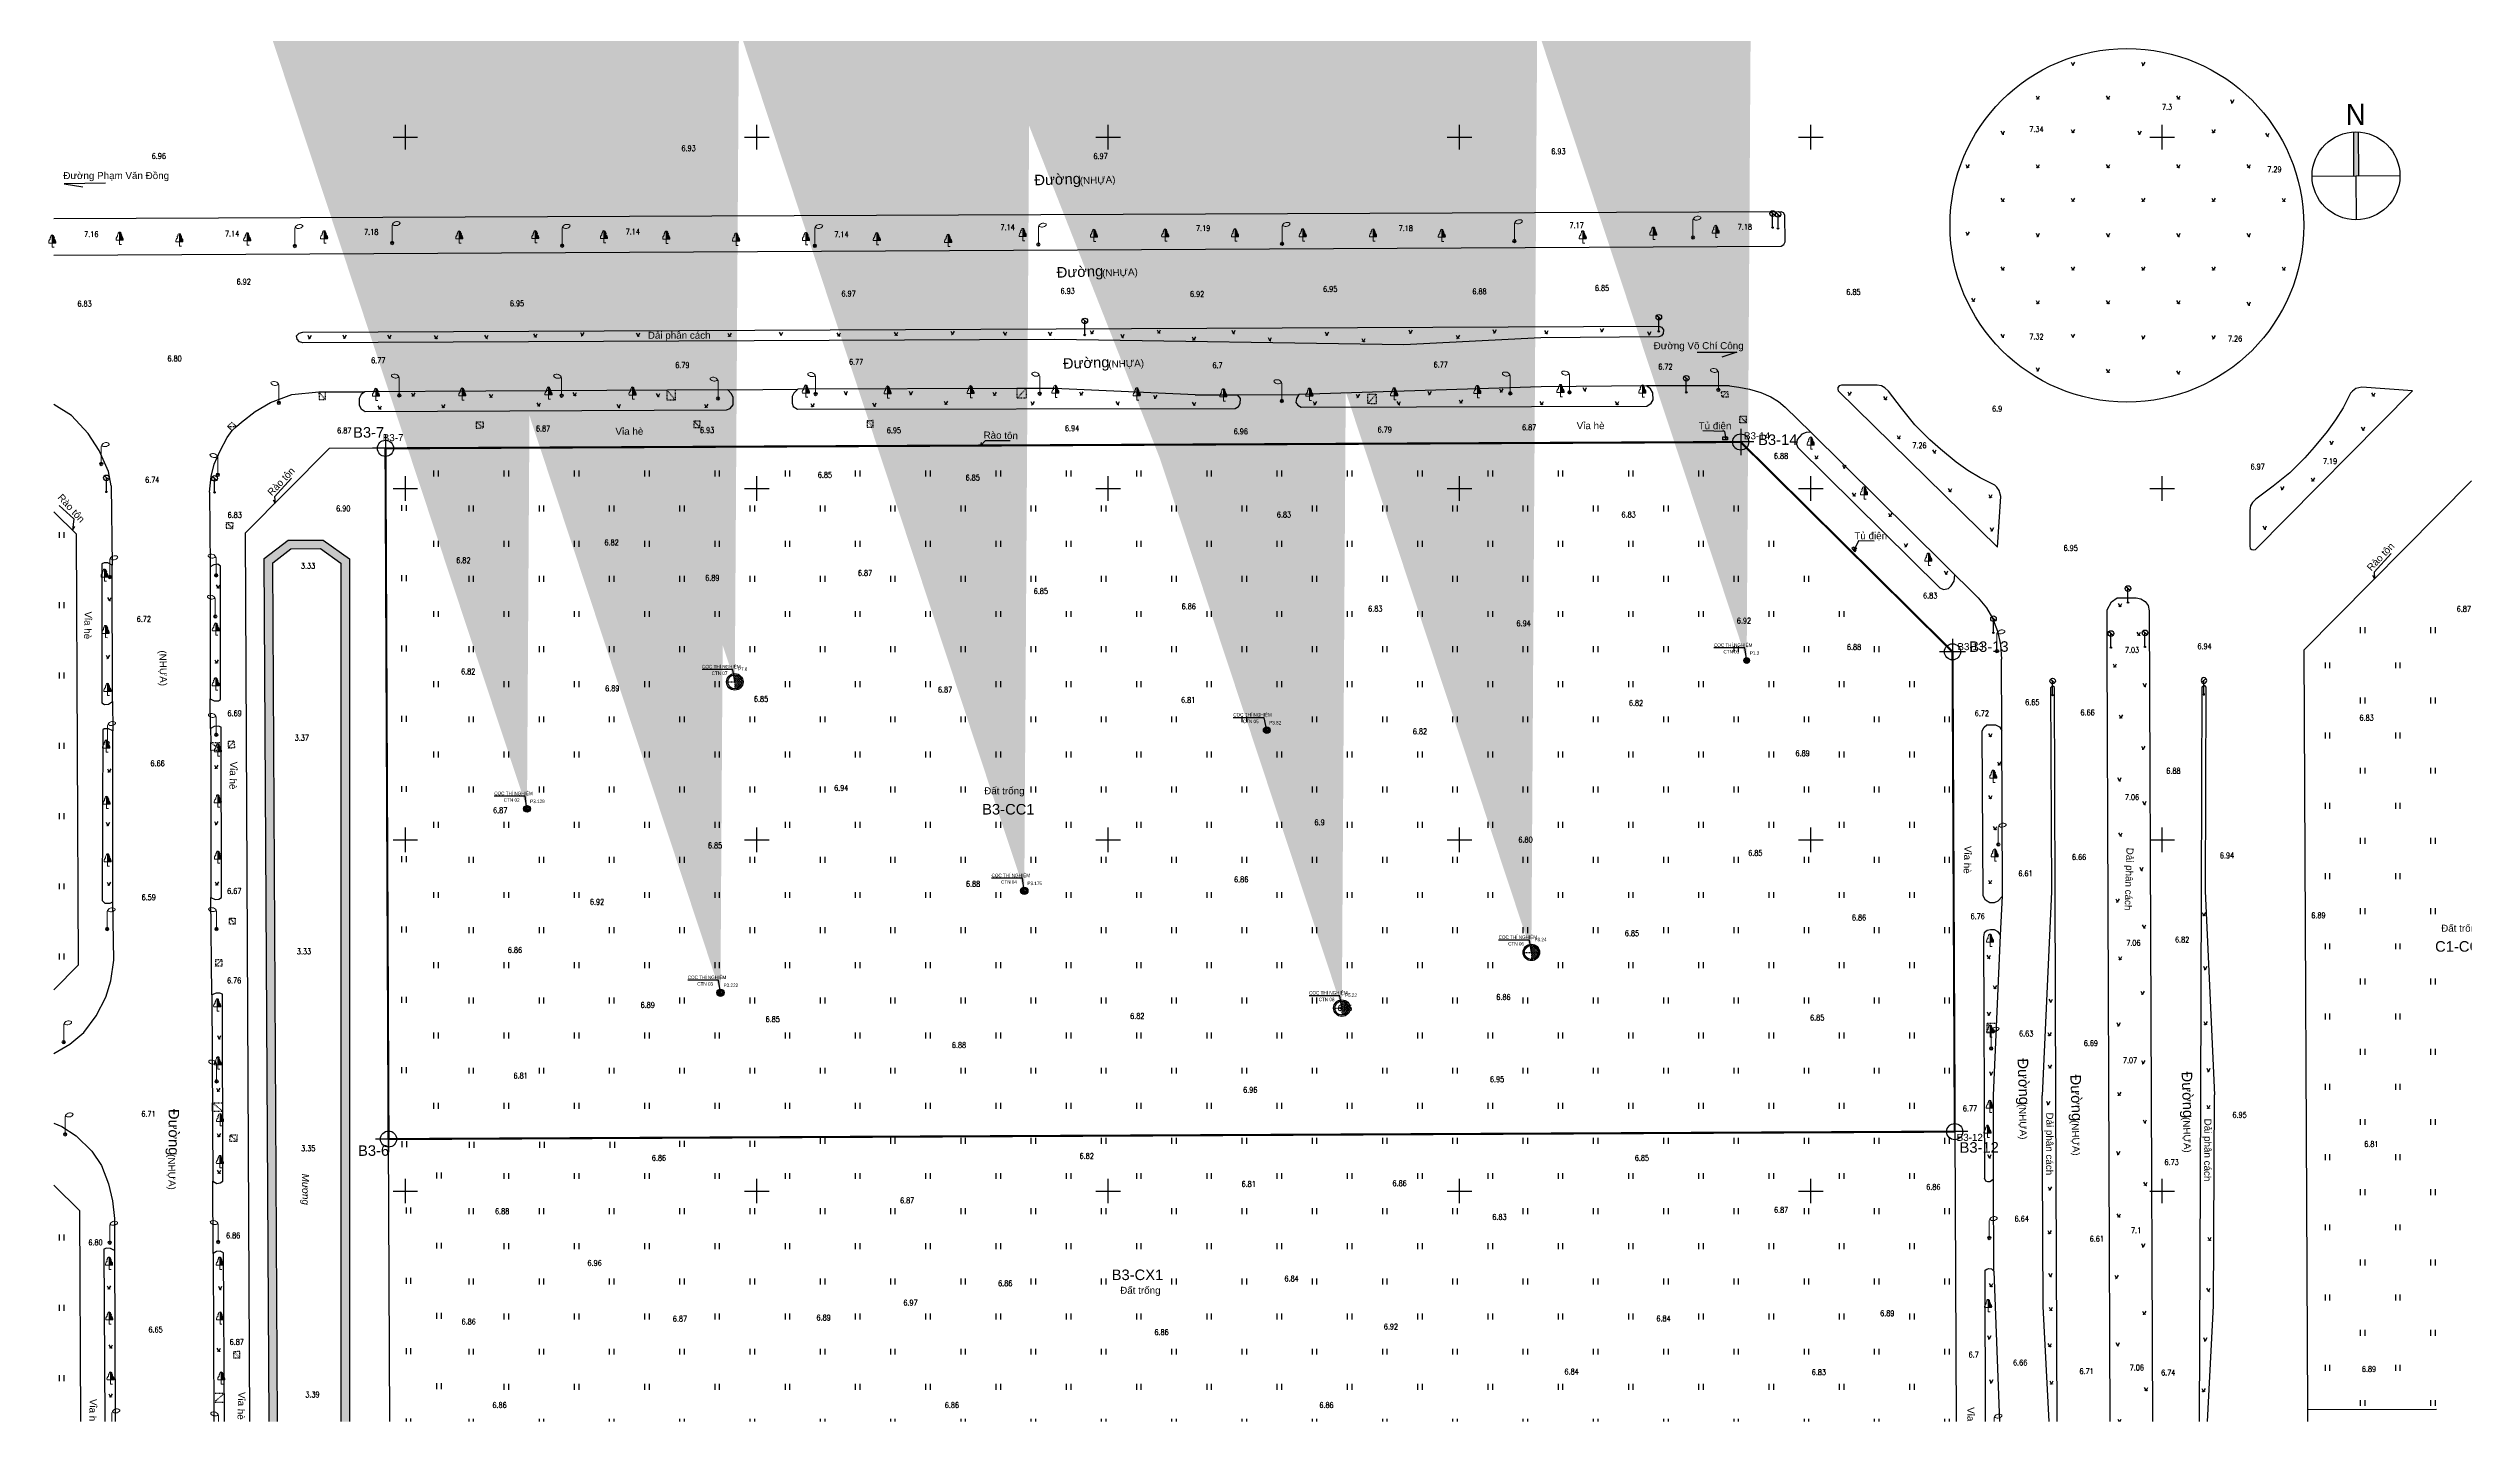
# Model space of a CAD drawing. Header units: millimetres. Extents: x 581430 to 583682, y 2329840 to 2330113.
# Drawn here: x 582870.3 to 583215.1, y 2329917.2 to 2330112.6 of the extents above; entities that cross this region are included whole.
import ezdxf
from ezdxf.enums import TextEntityAlignment as Align
from ezdxf.xclip import XClip

# ---------------------------------------------------------------- set-up
doc = ezdxf.new("R2010")
doc.units = ezdxf.units.MM
doc.header["$LTSCALE"] = 0.001
doc.header["$MEASUREMENT"] = 0
doc.header["$XCLIPFRAME"] = 0
doc.linetypes.add('CENTER2', pattern=[1.125, 0.75, -0.125, 0.125, -0.125])
doc.linetypes.add('NETNHA500', pattern=[0.75, 0.5, -0.25])
for name, color, linetype in [('$0$A-PAT', 7, 'Continuous'), ('A-CEN', 1, 'CENTER2'), ('A-SYM', 7, 'Continuous'), ('CHUGIAI', 250, 'Continuous'), ('Existing map', 250, 'Continuous'), ('new block$0$giao thong chuan 28 06$0$giao thong chuan$0$giao thongsua theo ssd$0$giao thong canh quan$0$giao thong$0$CHUTHICH', 7, 'Continuous'), ('Red line', 1, 'Continuous'), ('TOA DO', 7, 'Continuous')]:
    doc.layers.add(name, color=color, linetype=linetype)
for name, color, linetype, lineweight in [('DTC-KY HIEU', 3, 'Continuous', 20), ('KYHIEU', 250, 'Continuous', 0), ('NDC_S_AXIS', 5, 'CENTER2', 13), ('NDC_S_DIM', 1, 'Continuous', 15), ('NDC_S_VN TEXT', 7, 'Continuous', 20), ('new block$0$giao thong chuan 28 06$0$giao thong chuan$0$giao thongsua theo ssd$0$giao thong canh quan$0$giao thong$0$TOADO', 7, 'Continuous', 35)]:
    doc.layers.add(name, color=color, linetype=linetype, lineweight=lineweight)
doc.styles.add('AO', font='', dxfattribs={"height": 1})
doc.styles.add('Arial', font='arial.ttf')
doc.styles.add('CHU', font='', dxfattribs={"height": 1.5})
doc.styles.add('CLD', font='', dxfattribs={"height": 1})
doc.styles.add('DC', font='romans.shx', dxfattribs={"width": 0.8, "height": 0.8})
doc.styles.add('Hrtext', font='', dxfattribs={"width": 0.8})
doc.styles.add('NDC_ARIAL', font='arial.ttf', dxfattribs={"width": 0.85})
doc.styles.add('NDC_DIM', font='', dxfattribs={"width": 0.75})
doc.styles.add('new block$0$giao thong chuan 28 06$0$giao thong chuan$0$giao thongsua theo ssd$0$giao thong canh quan$0$giao thong$0$VNARIALNARROW', font='')
doc.styles.get('AO').set_extended_font_data('.VnArial', italic=True)
doc.styles.get('CHU').set_extended_font_data('.VnArial')
doc.styles.get('CLD').set_extended_font_data('.VnArialH')
doc.styles.get('Hrtext').set_extended_font_data('Dotum')
doc.styles.get('NDC_DIM').set_extended_font_data('Dotum')
doc.styles.get('new block$0$giao thong chuan 28 06$0$giao thong chuan$0$giao thongsua theo ssd$0$giao thong canh quan$0$giao thong$0$VNARIALNARROW').set_extended_font_data('.VnArialH', bold=True)
doc.dimstyles.new('NDC_dim_200', dxfattribs={"dimscale": 200, "dimtxt": 2.2, "dimasz": 1.5, "dimexe": 1.5, "dimexo": 2.5, "dimgap": 1, "dimtad": 1, "dimdec": 0, "dimzin": 0, "dimdsep": 46, "dimtxsty": 'NDC_DIM', "dimblk": 'DIMMARK', "dimcen": 0.09, "dimdle": 1.2, "dimclrd": 1, "dimclre": 1, "dimclrt": 3, "dimadec": 0, "dimazin": 0, "dimtfac": 1, "dimtdec": 0, "dimtix": 1, "dimtofl": 0, "dimtmove": 0, "dimatfit": 3, "dimfxl": 6, "dimfxlon": 1, "dimtolj": 1, "dimtzin": 0, "dimarcsym": 0})
pattern_1 = [(0, (-582694.9674589662, -2330087.454682999), (0.714375, 0.4124445967499999), [0.47625, -0.9524999999999999]), (120, (-582694.9674589662, -2330087.454682999), (-0.7143749984391286, 0.4124445994535086), [0.4762499999999995, -0.952499999999999]), (59.99999999999999, (-582694.9674589662, -2330087.454682999), (1.560871365491323e-09, 0.8248891962035083), [-0.9524999999999999, 0.47625])]
pattern_2 = [(0, (932.4706830261275, 12.83506065513939), (0.125, 0.125), [0.0625, -0.1875]), (90, (932.5019330261275, 12.80381065513939), (-0.125, 0.125), [0.0625, -0.1875])]
pattern_3 = [(0, (1018.847087240894, -33.59737915825099), (0.125, 0.125), [0.0625, -0.1875]), (90, (1018.878337240894, -33.62862915825099), (-0.125, 0.125), [0.0625, -0.1875])]
pattern_4 = [(0, (1045.813219714095, -25.67100763972849), (0.125, 0.125), [0.0625, -0.1875]), (90, (1045.844469714095, -25.70225763972849), (-0.125, 0.125), [0.0625, -0.1875])]

# ---------------------------------------------------------------- blocks, each defined once
blk = doc.blocks.new('CAYLR')
at = {"layer": 'KYHIEU'}
for points in [[(0, 1.75, 0.497303), (-0.198201, 1.488681, 0.339551), (-0.284941, 1.163565, 0.289175), (-0.5, 0.602359)], [(0, 1.75, -0.497303), (0.198201, 1.488681, -0.339551), (0.284941, 1.163565, -0.289175), (0.5, 0.602359)]]:
    blk.add_lwpolyline(points, format="xyb", dxfattribs=at)
for points in [[(-0.5, 0.602359), (0.5, 0.602359)], [(0, 0), (0, 1.75)], [(0, 0), (0.280275, -0.001587)], [(0.1, 0.602359), (0.1, 1.724173)], [(0.2, 0.602359), (0.2, 1.487287)], [(0.3, 0.602359), (0.3, 1.151908)], [(0.4, 0.602359), (0.4, 1.04811)], [(0.5, 0.602359), (0.5, 0.8228110000000001)]]:
    blk.add_lwpolyline(points, dxfattribs=at)
blk = doc.blocks.new('DEN-P')
at = {"layer": 'KYHIEU'}
for points in [[(1.097098964673933, 2.919030659173586, 0.5236518105231166), (5.005858838558197e-09, 2.499999998472049, 0.5493756897929506)], [(0.04813851602375507, 2.635291708156728, 0.4205312355544072), (1.11363583378261, 2.754774887216627, 0.5722409269359763)]]:
    blk.add_lwpolyline(points, format="xyb", dxfattribs=at)
blk.add_lwpolyline([(0, 0), (0, 2.5)], dxfattribs=at)
for radius in [0.25, 0.125]:
    blk.add_circle((0, 0), radius, dxfattribs=at)
blk.add_arc((0.9486675754305907, 2.821126608832856), 0.1778119251538809, 338.0895637355486, 33.40849590752357, dxfattribs=at)
blk = doc.blocks.new('DEN-T')
at = {"layer": 'KYHIEU'}
for points in [[(-0.04813851602375507, 2.635291708156728, -0.4205312355544072), (-1.11363583378261, 2.754774887216627, -0.5722409269359763)], [(-1.097098964673933, 2.919030659173586, -0.5236518105231166), (-5.005858838558197e-09, 2.499999998472049, -0.5493756897929506)]]:
    blk.add_lwpolyline(points, format="xyb", dxfattribs=at)
blk.add_lwpolyline([(0, 0), (0, 2.5)], dxfattribs=at)
for radius in [0.25, 0.125]:
    blk.add_circle((0, 0), radius, dxfattribs=at)
blk.add_arc((-0.9486675754305907, 2.821126608832856), 0.1778119251538809, 146.5915040924764, 201.9104362644512, dxfattribs=at)
blk = doc.blocks.new('BB')
at = {"layer": 'CHUGIAI'}
for p, q in [((-0.2880799999693409, 2.277505999896675), (0.3139760000049137, 1.752171999774873)), ((0, 0), (0, 2))]:
    blk.add_line(p, q, dxfattribs=at)
for centre, radius in [((0, 2), 0.4), ((0, 0), 0.1)]:
    blk.add_circle(centre, radius, dxfattribs=at)
blk = doc.blocks.new('BB-flat-1')
at = {"layer": 'CHUGIAI'}
for p, q in [((-0.2880799999693409, 2.277505999896675), (0.3139760000631213, 1.752171999774873)), ((0, 0), (0, 2))]:
    blk.add_line(p, q, dxfattribs=at)
for centre, radius in [((0, 2), 0.4), ((0, 0), 0.1)]:
    blk.add_circle(centre, radius, dxfattribs=at)
blk = doc.blocks.new('CAYLR-flat-10')
at = {"layer": 'KYHIEU'}
for points in [[(0, 1.75, 0.497303), (-0.1982009999919683, 1.488681000191718, 0.339551), (-0.2849410000490025, 1.163565000053495, 0.289175), (-0.5, 0.6023590001277626)], [(0, 1.75, -0.497303), (0.1982009999919683, 1.488681000191718, -0.339551), (0.2849410000490025, 1.163565000053495, -0.289175), (0.5, 0.6023590001277626)]]:
    blk.add_lwpolyline(points, format="xyb", dxfattribs=at)
for points in [[(-0.5, 0.6023590001277626), (0.5, 0.6023590001277626)], [(0, 0), (0, 1.75)], [(0, 0), (0.2802750000264496, -0.001587000209838152)], [(0.09999999997671694, 0.6023590001277626), (0.09999999997671694, 1.724173000082374)], [(0.1999999999534339, 0.6023590001277626), (0.1999999999534339, 1.487286999821663)], [(0.3000000000465661, 0.6023590001277626), (0.3000000000465661, 1.151907999999821)], [(0.4000000000232831, 0.6023590001277626), (0.4000000000232831, 1.048109999857843)], [(0.5, 0.6023590001277626), (0.5, 0.8228110000491142)]]:
    blk.add_lwpolyline(points, dxfattribs=at)
blk = doc.blocks.new('DEN-P-flat-1')
at = {"layer": 'KYHIEU'}
for points in [[(1.097098964615725, 2.919030659366399, 0.5236518105231166), (5.005858838558197e-09, 2.499999998603016, 0.5493756897929506)], [(0.04813851602375507, 2.635291708167642, 0.4205312355544072), (1.113635833724402, 2.754774887114763, 0.5722409269359763)]]:
    blk.add_lwpolyline(points, format="xyb", dxfattribs=at)
blk.add_lwpolyline([(0, 0), (0, 2.5)], dxfattribs=at)
for radius in [0.25, 0.125]:
    blk.add_circle((0, 0), radius, dxfattribs=at)
blk.add_arc((0.9486675754887983, 2.821126608643681), 0.1778119251538809, 338.0895637462928, 33.40849589872919, dxfattribs=at)
blk = doc.blocks.new('DEN-P-flat-2')
at = {"layer": 'KYHIEU'}
for points in [[(1.097098964615725, 2.919030659366399, 0.5236518105231166), (5.005858838558197e-09, 2.499999998603016, 0.5493756897929506)], [(0.04813851602375507, 2.635291708167642, 0.4205312355544072), (1.113635833724402, 2.754774887114763, 0.5722409269359763)]]:
    blk.add_lwpolyline(points, format="xyb", dxfattribs=at)
blk.add_lwpolyline([(0, 0), (0, 2.5)], dxfattribs=at)
for radius in [0.25, 0.125]:
    blk.add_circle((0, 0), radius, dxfattribs=at)
blk.add_arc((0.9486675754887983, 2.821126608643681), 0.1778119251538809, 338.0895637462928, 33.40849589872919, dxfattribs=at)
blk = doc.blocks.new('DEN-P-flat-3')
at = {"layer": 'KYHIEU'}
for points in [[(1.097098964615725, 2.919030659366399, 0.5236518105231166), (5.005858838558197e-09, 2.499999998603016, 0.5493756897929506)], [(0.04813851602375507, 2.635291708167642, 0.4205312355544072), (1.113635833724402, 2.754774887114763, 0.5722409269359763)]]:
    blk.add_lwpolyline(points, format="xyb", dxfattribs=at)
blk.add_lwpolyline([(0, 0), (0, 2.5)], dxfattribs=at)
for radius in [0.25, 0.125]:
    blk.add_circle((0, 0), radius, dxfattribs=at)
blk.add_arc((0.9486675754887983, 2.821126608643681), 0.1778119251538809, 338.0895637462928, 33.40849589872919, dxfattribs=at)
blk = doc.blocks.new('CAYLR-flat-11')
at = {"layer": 'KYHIEU'}
for points in [[(0, 1.75, 0.497303), (-0.1982009999919683, 1.488681000191718, 0.339551), (-0.2849410000490025, 1.163565000053495, 0.289175), (-0.5, 0.6023590001277626)], [(0, 1.75, -0.497303), (0.1982009999919683, 1.488681000191718, -0.339551), (0.2849410000490025, 1.163565000053495, -0.289175), (0.5, 0.6023590001277626)]]:
    blk.add_lwpolyline(points, format="xyb", dxfattribs=at)
for points in [[(-0.5, 0.6023590001277626), (0.5, 0.6023590001277626)], [(0, 0), (0, 1.75)], [(0, 0), (0.2802750000264496, -0.001587000209838152)], [(0.09999999997671694, 0.6023590001277626), (0.09999999997671694, 1.724173000082374)], [(0.1999999999534339, 0.6023590001277626), (0.1999999999534339, 1.487286999821663)], [(0.3000000000465661, 0.6023590001277626), (0.3000000000465661, 1.151907999999821)], [(0.4000000000232831, 0.6023590001277626), (0.4000000000232831, 1.048109999857843)], [(0.5, 0.6023590001277626), (0.5, 0.8228110000491142)]]:
    blk.add_lwpolyline(points, dxfattribs=at)
blk = doc.blocks.new('CAYLR-flat-12')
at = {"layer": 'KYHIEU'}
for points in [[(0, 1.75, 0.497303), (-0.1982009999919683, 1.488681000191718, 0.339551), (-0.2849410000490025, 1.163565000053495, 0.289175), (-0.5, 0.6023590001277626)], [(0, 1.75, -0.497303), (0.1982009999919683, 1.488681000191718, -0.339551), (0.2849410000490025, 1.163565000053495, -0.289175), (0.5, 0.6023590001277626)]]:
    blk.add_lwpolyline(points, format="xyb", dxfattribs=at)
for points in [[(-0.5, 0.6023590001277626), (0.5, 0.6023590001277626)], [(0, 0), (0, 1.75)], [(0, 0), (0.2802750000264496, -0.001587000209838152)], [(0.09999999997671694, 0.6023590001277626), (0.09999999997671694, 1.724173000082374)], [(0.1999999999534339, 0.6023590001277626), (0.1999999999534339, 1.487286999821663)], [(0.3000000000465661, 0.6023590001277626), (0.3000000000465661, 1.151907999999821)], [(0.4000000000232831, 0.6023590001277626), (0.4000000000232831, 1.048109999857843)], [(0.5, 0.6023590001277626), (0.5, 0.8228110000491142)]]:
    blk.add_lwpolyline(points, dxfattribs=at)
blk = doc.blocks.new('CAYLR-flat-13')
at = {"layer": 'KYHIEU'}
for points in [[(0, 1.75, 0.497303), (-0.1982009999919683, 1.488681000191718, 0.339551), (-0.2849410000490025, 1.163565000053495, 0.289175), (-0.5, 0.6023590001277626)], [(0, 1.75, -0.497303), (0.1982009999919683, 1.488681000191718, -0.339551), (0.2849410000490025, 1.163565000053495, -0.289175), (0.5, 0.6023590001277626)]]:
    blk.add_lwpolyline(points, format="xyb", dxfattribs=at)
for points in [[(-0.5, 0.6023590001277626), (0.5, 0.6023590001277626)], [(0, 0), (0, 1.75)], [(0, 0), (0.2802750000264496, -0.001587000209838152)], [(0.09999999997671694, 0.6023590001277626), (0.09999999997671694, 1.724173000082374)], [(0.1999999999534339, 0.6023590001277626), (0.1999999999534339, 1.487286999821663)], [(0.3000000000465661, 0.6023590001277626), (0.3000000000465661, 1.151907999999821)], [(0.4000000000232831, 0.6023590001277626), (0.4000000000232831, 1.048109999857843)], [(0.5, 0.6023590001277626), (0.5, 0.8228110000491142)]]:
    blk.add_lwpolyline(points, dxfattribs=at)
blk = doc.blocks.new('DEN-P-flat-4')
at = {"layer": 'KYHIEU'}
for points in [[(1.097098964615725, 2.919030659366399, 0.5236518105231166), (5.005858838558197e-09, 2.499999998603016, 0.5493756897929506)], [(0.04813851602375507, 2.635291708167642, 0.4205312355544072), (1.113635833724402, 2.754774887114763, 0.5722409269359763)]]:
    blk.add_lwpolyline(points, format="xyb", dxfattribs=at)
blk.add_lwpolyline([(0, 0), (0, 2.5)], dxfattribs=at)
for radius in [0.25, 0.125]:
    blk.add_circle((0, 0), radius, dxfattribs=at)
blk.add_arc((0.9486675754887983, 2.821126608643681), 0.1778119251538809, 338.0895637462928, 33.40849589872919, dxfattribs=at)
blk = doc.blocks.new('BB-flat-2')
at = {"layer": 'CHUGIAI'}
for p, q in [((-0.2880799999693409, 2.277505999896675), (0.3139760000631213, 1.752171999774873)), ((0, 0), (0, 2))]:
    blk.add_line(p, q, dxfattribs=at)
for centre, radius in [((0, 2), 0.4), ((0, 0), 0.1)]:
    blk.add_circle(centre, radius, dxfattribs=at)
blk = doc.blocks.new('CAYLR-flat-14')
at = {"layer": 'KYHIEU'}
for points in [[(0, 1.75, 0.497303), (-0.1982009999919683, 1.488681000191718, 0.339551), (-0.2849410000490025, 1.163565000053495, 0.289175), (-0.5, 0.6023590001277626)], [(0, 1.75, -0.497303), (0.1982009999919683, 1.488681000191718, -0.339551), (0.2849410000490025, 1.163565000053495, -0.289175), (0.5, 0.6023590001277626)]]:
    blk.add_lwpolyline(points, format="xyb", dxfattribs=at)
for points in [[(-0.5, 0.6023590001277626), (0.5, 0.6023590001277626)], [(0, 0), (0, 1.75)], [(0, 0), (0.2802750000264496, -0.001587000209838152)], [(0.09999999997671694, 0.6023590001277626), (0.09999999997671694, 1.724173000082374)], [(0.1999999999534339, 0.6023590001277626), (0.1999999999534339, 1.487286999821663)], [(0.3000000000465661, 0.6023590001277626), (0.3000000000465661, 1.151907999999821)], [(0.4000000000232831, 0.6023590001277626), (0.4000000000232831, 1.048109999857843)], [(0.5, 0.6023590001277626), (0.5, 0.8228110000491142)]]:
    blk.add_lwpolyline(points, dxfattribs=at)
blk = doc.blocks.new('CAYLR-flat-15')
at = {"layer": 'KYHIEU'}
for points in [[(0, 1.75, 0.497303), (-0.1982009999919683, 1.488681000191718, 0.339551), (-0.2849410000490025, 1.163565000053495, 0.289175), (-0.5, 0.6023590001277626)], [(0, 1.75, -0.497303), (0.1982009999919683, 1.488681000191718, -0.339551), (0.2849410000490025, 1.163565000053495, -0.289175), (0.5, 0.6023590001277626)]]:
    blk.add_lwpolyline(points, format="xyb", dxfattribs=at)
for points in [[(-0.5, 0.6023590001277626), (0.5, 0.6023590001277626)], [(0, 0), (0, 1.75)], [(0, 0), (0.2802750000264496, -0.001587000209838152)], [(0.09999999997671694, 0.6023590001277626), (0.09999999997671694, 1.724173000082374)], [(0.1999999999534339, 0.6023590001277626), (0.1999999999534339, 1.487286999821663)], [(0.3000000000465661, 0.6023590001277626), (0.3000000000465661, 1.151907999999821)], [(0.4000000000232831, 0.6023590001277626), (0.4000000000232831, 1.048109999857843)], [(0.5, 0.6023590001277626), (0.5, 0.8228110000491142)]]:
    blk.add_lwpolyline(points, dxfattribs=at)
blk = doc.blocks.new('CAYLR-flat-16')
at = {"layer": 'KYHIEU'}
for points in [[(0, 1.75, 0.497303), (-0.1982009999919683, 1.488681000191718, 0.339551), (-0.2849410000490025, 1.163565000053495, 0.289175), (-0.5, 0.6023590001277626)], [(0, 1.75, -0.497303), (0.1982009999919683, 1.488681000191718, -0.339551), (0.2849410000490025, 1.163565000053495, -0.289175), (0.5, 0.6023590001277626)]]:
    blk.add_lwpolyline(points, format="xyb", dxfattribs=at)
for points in [[(-0.5, 0.6023590001277626), (0.5, 0.6023590001277626)], [(0, 0), (0, 1.75)], [(0, 0), (0.2802750000264496, -0.001587000209838152)], [(0.09999999997671694, 0.6023590001277626), (0.09999999997671694, 1.724173000082374)], [(0.1999999999534339, 0.6023590001277626), (0.1999999999534339, 1.487286999821663)], [(0.3000000000465661, 0.6023590001277626), (0.3000000000465661, 1.151907999999821)], [(0.4000000000232831, 0.6023590001277626), (0.4000000000232831, 1.048109999857843)], [(0.5, 0.6023590001277626), (0.5, 0.8228110000491142)]]:
    blk.add_lwpolyline(points, dxfattribs=at)
blk = doc.blocks.new('CAYLR-flat-17')
at = {"layer": 'KYHIEU'}
for points in [[(0, 1.75, 0.497303), (-0.1982009999919683, 1.488681000191718, 0.339551), (-0.2849410000490025, 1.163565000053495, 0.289175), (-0.5, 0.6023590001277626)], [(0, 1.75, -0.497303), (0.1982009999919683, 1.488681000191718, -0.339551), (0.2849410000490025, 1.163565000053495, -0.289175), (0.5, 0.6023590001277626)]]:
    blk.add_lwpolyline(points, format="xyb", dxfattribs=at)
for points in [[(-0.5, 0.6023590001277626), (0.5, 0.6023590001277626)], [(0, 0), (0, 1.75)], [(0, 0), (0.2802750000264496, -0.001587000209838152)], [(0.09999999997671694, 0.6023590001277626), (0.09999999997671694, 1.724173000082374)], [(0.1999999999534339, 0.6023590001277626), (0.1999999999534339, 1.487286999821663)], [(0.3000000000465661, 0.6023590001277626), (0.3000000000465661, 1.151907999999821)], [(0.4000000000232831, 0.6023590001277626), (0.4000000000232831, 1.048109999857843)], [(0.5, 0.6023590001277626), (0.5, 0.8228110000491142)]]:
    blk.add_lwpolyline(points, dxfattribs=at)
blk = doc.blocks.new('CAYLR-flat-18')
at = {"layer": 'KYHIEU'}
for points in [[(0, 1.75, 0.497303), (-0.1982009999919683, 1.488681000191718, 0.339551), (-0.2849410000490025, 1.163565000053495, 0.289175), (-0.5, 0.6023590001277626)], [(0, 1.75, -0.497303), (0.1982009999919683, 1.488681000191718, -0.339551), (0.2849410000490025, 1.163565000053495, -0.289175), (0.5, 0.6023590001277626)]]:
    blk.add_lwpolyline(points, format="xyb", dxfattribs=at)
for points in [[(-0.5, 0.6023590001277626), (0.5, 0.6023590001277626)], [(0, 0), (0, 1.75)], [(0, 0), (0.2802750000264496, -0.001587000209838152)], [(0.09999999997671694, 0.6023590001277626), (0.09999999997671694, 1.724173000082374)], [(0.1999999999534339, 0.6023590001277626), (0.1999999999534339, 1.487286999821663)], [(0.3000000000465661, 0.6023590001277626), (0.3000000000465661, 1.151907999999821)], [(0.4000000000232831, 0.6023590001277626), (0.4000000000232831, 1.048109999857843)], [(0.5, 0.6023590001277626), (0.5, 0.8228110000491142)]]:
    blk.add_lwpolyline(points, dxfattribs=at)
blk = doc.blocks.new('DEN-P-flat-5')
at = {"layer": 'KYHIEU'}
for points in [[(1.09709896473214, 2.919030659366399, 0.5236518105231166), (5.005858838558197e-09, 2.499999998603016, 0.5493756897929506)], [(0.04813851602375507, 2.635291708167642, 0.4205312355544072), (1.113635833840817, 2.754774887114763, 0.5722409269359763)]]:
    blk.add_lwpolyline(points, format="xyb", dxfattribs=at)
blk.add_lwpolyline([(0, 0), (0, 2.5)], dxfattribs=at)
for radius in [0.25, 0.125]:
    blk.add_circle((0, 0), radius, dxfattribs=at)
blk.add_arc((0.948667575372383, 2.821126608643681), 0.1778119251538809, 338.0895637462928, 33.40849589872919, dxfattribs=at)
blk = doc.blocks.new('DEN-P-flat-6')
at = {"layer": 'KYHIEU'}
for points in [[(1.097098964615725, 2.919030659366399, 0.5236518105231166), (5.005858838558197e-09, 2.499999998603016, 0.5493756897929506)], [(0.04813851602375507, 2.635291708167642, 0.4205312355544072), (1.113635833724402, 2.754774887114763, 0.5722409269359763)]]:
    blk.add_lwpolyline(points, format="xyb", dxfattribs=at)
blk.add_lwpolyline([(0, 0), (0, 2.5)], dxfattribs=at)
for radius in [0.25, 0.125]:
    blk.add_circle((0, 0), radius, dxfattribs=at)
blk.add_arc((0.9486675754887983, 2.821126608643681), 0.1778119251538809, 338.0895637462928, 33.40849589872919, dxfattribs=at)
blk = doc.blocks.new('DEN-P-flat-7')
at = {"layer": 'KYHIEU'}
for points in [[(1.097098964615725, 2.919030659366399, 0.5236518105231166), (5.005858838558197e-09, 2.499999998603016, 0.5493756897929506)], [(0.04813851602375507, 2.635291708167642, 0.4205312355544072), (1.113635833724402, 2.754774887114763, 0.5722409269359763)]]:
    blk.add_lwpolyline(points, format="xyb", dxfattribs=at)
blk.add_lwpolyline([(0, 0), (0, 2.5)], dxfattribs=at)
for radius in [0.25, 0.125]:
    blk.add_circle((0, 0), radius, dxfattribs=at)
blk.add_arc((0.9486675754887983, 2.821126608643681), 0.1778119251538809, 338.0895637462928, 33.40849589872919, dxfattribs=at)
blk = doc.blocks.new('DEN-P-flat-8')
at = {"layer": 'KYHIEU'}
for points in [[(1.09709896473214, 2.919030659366399, 0.5236518105231166), (5.005858838558197e-09, 2.499999998603016, 0.5493756897929506)], [(0.04813851602375507, 2.635291708167642, 0.4205312355544072), (1.113635833840817, 2.754774887114763, 0.5722409269359763)]]:
    blk.add_lwpolyline(points, format="xyb", dxfattribs=at)
blk.add_lwpolyline([(0, 0), (0, 2.5)], dxfattribs=at)
for radius in [0.25, 0.125]:
    blk.add_circle((0, 0), radius, dxfattribs=at)
blk.add_arc((0.948667575372383, 2.821126608643681), 0.1778119251538809, 338.0895637462928, 33.40849589872919, dxfattribs=at)
blk = doc.blocks.new('DEN-P-flat-9')
at = {"layer": 'KYHIEU'}
for points in [[(1.097098964615725, 2.919030659366399, 0.5236518105231166), (5.005858838558197e-09, 2.499999998603016, 0.5493756897929506)], [(0.04813851602375507, 2.635291708167642, 0.4205312355544072), (1.113635833724402, 2.754774887114763, 0.5722409269359763)]]:
    blk.add_lwpolyline(points, format="xyb", dxfattribs=at)
blk.add_lwpolyline([(0, 0), (0, 2.5)], dxfattribs=at)
for radius in [0.25, 0.125]:
    blk.add_circle((0, 0), radius, dxfattribs=at)
blk.add_arc((0.9486675754887983, 2.821126608643681), 0.1778119251538809, 338.0895637462928, 33.40849589872919, dxfattribs=at)
blk = doc.blocks.new('DEN-P-flat-10')
at = {"layer": 'KYHIEU'}
for points in [[(1.097098964615725, 2.919030659366399, 0.5236518105231166), (5.005858838558197e-09, 2.499999998603016, 0.5493756897929506)], [(0.04813851602375507, 2.635291708167642, 0.4205312355544072), (1.113635833724402, 2.754774887114763, 0.5722409269359763)]]:
    blk.add_lwpolyline(points, format="xyb", dxfattribs=at)
blk.add_lwpolyline([(0, 0), (0, 2.5)], dxfattribs=at)
for radius in [0.25, 0.125]:
    blk.add_circle((0, 0), radius, dxfattribs=at)
blk.add_arc((0.9486675754887983, 2.821126608643681), 0.1778119251538809, 338.0895637462928, 33.40849589872919, dxfattribs=at)
blk = doc.blocks.new('DEN-P-flat-11')
at = {"layer": 'KYHIEU'}
for points in [[(1.097098964615725, 2.919030659366399, 0.5236518105231166), (5.005858838558197e-09, 2.499999998603016, 0.5493756897929506)], [(0.04813851602375507, 2.635291708167642, 0.4205312355544072), (1.113635833724402, 2.754774887114763, 0.5722409269359763)]]:
    blk.add_lwpolyline(points, format="xyb", dxfattribs=at)
blk.add_lwpolyline([(0, 0), (0, 2.5)], dxfattribs=at)
for radius in [0.25, 0.125]:
    blk.add_circle((0, 0), radius, dxfattribs=at)
blk.add_arc((0.9486675754887983, 2.821126608643681), 0.1778119251538809, 338.0895637462928, 33.40849589872919, dxfattribs=at)
blk = doc.blocks.new('DEN-T-flat-1')
at = {"layer": 'KYHIEU'}
for points in [[(-0.04813851602375507, 2.635291708167642, -0.4205312355544072), (-1.113635833724402, 2.754774887114763, -0.5722409269359763)], [(-1.097098964615725, 2.919030659366399, -0.5236518105231166), (-5.005858838558197e-09, 2.499999998603016, -0.5493756897929506)]]:
    blk.add_lwpolyline(points, format="xyb", dxfattribs=at)
blk.add_lwpolyline([(0, 0), (0, 2.5)], dxfattribs=at)
for radius in [0.25, 0.125]:
    blk.add_circle((0, 0), radius, dxfattribs=at)
blk.add_arc((-0.9486675754887983, 2.821126608643681), 0.1778119251538809, 146.5915041012708, 201.9104362537072, dxfattribs=at)
blk = doc.blocks.new('DEN-T-flat-2')
at = {"layer": 'KYHIEU'}
for points in [[(-0.04813851602375507, 2.635291708167642, -0.4205312355544072), (-1.113635833724402, 2.754774887114763, -0.5722409269359763)], [(-1.097098964615725, 2.919030659366399, -0.5236518105231166), (-5.005858838558197e-09, 2.499999998603016, -0.5493756897929506)]]:
    blk.add_lwpolyline(points, format="xyb", dxfattribs=at)
blk.add_lwpolyline([(0, 0), (0, 2.5)], dxfattribs=at)
for radius in [0.25, 0.125]:
    blk.add_circle((0, 0), radius, dxfattribs=at)
blk.add_arc((-0.9486675754887983, 2.821126608643681), 0.1778119251538809, 146.5915041012708, 201.9104362537072, dxfattribs=at)
blk = doc.blocks.new('DEN-T-flat-3')
at = {"layer": 'KYHIEU'}
for points in [[(-0.04813851602375507, 2.635291708167642, -0.4205312355544072), (-1.113635833724402, 2.754774887114763, -0.5722409269359763)], [(-1.097098964615725, 2.919030659366399, -0.5236518105231166), (-5.005858838558197e-09, 2.499999998603016, -0.5493756897929506)]]:
    blk.add_lwpolyline(points, format="xyb", dxfattribs=at)
blk.add_lwpolyline([(0, 0), (0, 2.5)], dxfattribs=at)
for radius in [0.25, 0.125]:
    blk.add_circle((0, 0), radius, dxfattribs=at)
blk.add_arc((-0.9486675754887983, 2.821126608643681), 0.1778119251538809, 146.5915041012708, 201.9104362537072, dxfattribs=at)
blk = doc.blocks.new('CAYLR-flat-19')
at = {"layer": 'KYHIEU'}
for points in [[(0, 1.75, 0.497303), (-0.1982009999919683, 1.488681000191718, 0.339551), (-0.2849410000490025, 1.163565000053495, 0.289175), (-0.5, 0.6023590001277626)], [(0, 1.75, -0.497303), (0.1982009999919683, 1.488681000191718, -0.339551), (0.2849410000490025, 1.163565000053495, -0.289175), (0.5, 0.6023590001277626)]]:
    blk.add_lwpolyline(points, format="xyb", dxfattribs=at)
for points in [[(-0.5, 0.6023590001277626), (0.5, 0.6023590001277626)], [(0, 0), (0, 1.75)], [(0, 0), (0.2802750000264496, -0.001587000209838152)], [(0.09999999997671694, 0.6023590001277626), (0.09999999997671694, 1.724173000082374)], [(0.1999999999534339, 0.6023590001277626), (0.1999999999534339, 1.487286999821663)], [(0.3000000000465661, 0.6023590001277626), (0.3000000000465661, 1.151907999999821)], [(0.4000000000232831, 0.6023590001277626), (0.4000000000232831, 1.048109999857843)], [(0.5, 0.6023590001277626), (0.5, 0.8228110000491142)]]:
    blk.add_lwpolyline(points, dxfattribs=at)
blk = doc.blocks.new('CAYLR-flat-20')
at = {"layer": 'KYHIEU'}
for points in [[(0, 1.75, 0.497303), (-0.1982009999919683, 1.488681000191718, 0.339551), (-0.2849410000490025, 1.163565000053495, 0.289175), (-0.5, 0.6023590001277626)], [(0, 1.75, -0.497303), (0.1982009999919683, 1.488681000191718, -0.339551), (0.2849410000490025, 1.163565000053495, -0.289175), (0.5, 0.6023590001277626)]]:
    blk.add_lwpolyline(points, format="xyb", dxfattribs=at)
for points in [[(-0.5, 0.6023590001277626), (0.5, 0.6023590001277626)], [(0, 0), (0, 1.75)], [(0, 0), (0.2802750000264496, -0.001587000209838152)], [(0.09999999997671694, 0.6023590001277626), (0.09999999997671694, 1.724173000082374)], [(0.1999999999534339, 0.6023590001277626), (0.1999999999534339, 1.487286999821663)], [(0.3000000000465661, 0.6023590001277626), (0.3000000000465661, 1.151907999999821)], [(0.4000000000232831, 0.6023590001277626), (0.4000000000232831, 1.048109999857843)], [(0.5, 0.6023590001277626), (0.5, 0.8228110000491142)]]:
    blk.add_lwpolyline(points, dxfattribs=at)
blk = doc.blocks.new('CAYLR-flat-21')
at = {"layer": 'KYHIEU'}
for points in [[(0, 1.75, 0.497303), (-0.1982009999919683, 1.488681000191718, 0.339551), (-0.2849410000490025, 1.163565000053495, 0.289175), (-0.5, 0.6023590001277626)], [(0, 1.75, -0.497303), (0.1982009999919683, 1.488681000191718, -0.339551), (0.2849410000490025, 1.163565000053495, -0.289175), (0.5, 0.6023590001277626)]]:
    blk.add_lwpolyline(points, format="xyb", dxfattribs=at)
for points in [[(-0.5, 0.6023590001277626), (0.5, 0.6023590001277626)], [(0, 0), (0, 1.75)], [(0, 0), (0.2802750000264496, -0.001587000209838152)], [(0.09999999997671694, 0.6023590001277626), (0.09999999997671694, 1.724173000082374)], [(0.1999999999534339, 0.6023590001277626), (0.1999999999534339, 1.487286999821663)], [(0.3000000000465661, 0.6023590001277626), (0.3000000000465661, 1.151907999999821)], [(0.4000000000232831, 0.6023590001277626), (0.4000000000232831, 1.048109999857843)], [(0.5, 0.6023590001277626), (0.5, 0.8228110000491142)]]:
    blk.add_lwpolyline(points, dxfattribs=at)
blk = doc.blocks.new('CAYLR-flat-22')
at = {"layer": 'KYHIEU'}
for points in [[(0, 1.75, 0.497303), (-0.1982009999919683, 1.488681000191718, 0.339551), (-0.2849410000490025, 1.163565000053495, 0.289175), (-0.5, 0.6023590001277626)], [(0, 1.75, -0.497303), (0.1982009999919683, 1.488681000191718, -0.339551), (0.2849410000490025, 1.163565000053495, -0.289175), (0.5, 0.6023590001277626)]]:
    blk.add_lwpolyline(points, format="xyb", dxfattribs=at)
for points in [[(-0.5, 0.6023590001277626), (0.5, 0.6023590001277626)], [(0, 0), (0, 1.75)], [(0, 0), (0.2802750000264496, -0.001587000209838152)], [(0.09999999997671694, 0.6023590001277626), (0.09999999997671694, 1.724173000082374)], [(0.1999999999534339, 0.6023590001277626), (0.1999999999534339, 1.487286999821663)], [(0.3000000000465661, 0.6023590001277626), (0.3000000000465661, 1.151907999999821)], [(0.4000000000232831, 0.6023590001277626), (0.4000000000232831, 1.048109999857843)], [(0.5, 0.6023590001277626), (0.5, 0.8228110000491142)]]:
    blk.add_lwpolyline(points, dxfattribs=at)
blk = doc.blocks.new('CAYLR-flat-23')
at = {"layer": 'KYHIEU'}
for points in [[(0, 1.75, 0.497303), (-0.1982009999919683, 1.488681000191718, 0.339551), (-0.2849410000490025, 1.163565000053495, 0.289175), (-0.5, 0.6023590001277626)], [(0, 1.75, -0.497303), (0.1982009999919683, 1.488681000191718, -0.339551), (0.2849410000490025, 1.163565000053495, -0.289175), (0.5, 0.6023590001277626)]]:
    blk.add_lwpolyline(points, format="xyb", dxfattribs=at)
for points in [[(-0.5, 0.6023590001277626), (0.5, 0.6023590001277626)], [(0, 0), (0, 1.75)], [(0, 0), (0.2802750000264496, -0.001587000209838152)], [(0.09999999997671694, 0.6023590001277626), (0.09999999997671694, 1.724173000082374)], [(0.1999999999534339, 0.6023590001277626), (0.1999999999534339, 1.487286999821663)], [(0.3000000000465661, 0.6023590001277626), (0.3000000000465661, 1.151907999999821)], [(0.4000000000232831, 0.6023590001277626), (0.4000000000232831, 1.048109999857843)], [(0.5, 0.6023590001277626), (0.5, 0.8228110000491142)]]:
    blk.add_lwpolyline(points, dxfattribs=at)
blk = doc.blocks.new('CAYLR-flat-24')
at = {"layer": 'KYHIEU'}
for points in [[(0, 1.75, 0.497303), (-0.1982009999919683, 1.488681000191718, 0.339551), (-0.2849410000490025, 1.163565000053495, 0.289175), (-0.5, 0.6023590001277626)], [(0, 1.75, -0.497303), (0.1982009999919683, 1.488681000191718, -0.339551), (0.2849410000490025, 1.163565000053495, -0.289175), (0.5, 0.6023590001277626)]]:
    blk.add_lwpolyline(points, format="xyb", dxfattribs=at)
for points in [[(-0.5, 0.6023590001277626), (0.5, 0.6023590001277626)], [(0, 0), (0, 1.75)], [(0, 0), (0.2802750000264496, -0.001587000209838152)], [(0.09999999997671694, 0.6023590001277626), (0.09999999997671694, 1.724173000082374)], [(0.1999999999534339, 0.6023590001277626), (0.1999999999534339, 1.487286999821663)], [(0.3000000000465661, 0.6023590001277626), (0.3000000000465661, 1.151907999999821)], [(0.4000000000232831, 0.6023590001277626), (0.4000000000232831, 1.048109999857843)], [(0.5, 0.6023590001277626), (0.5, 0.8228110000491142)]]:
    blk.add_lwpolyline(points, dxfattribs=at)
blk = doc.blocks.new('CAYLR-flat-25')
at = {"layer": 'KYHIEU'}
for points in [[(0, 1.75, 0.497303), (-0.1982009999919683, 1.488681000191718, 0.339551), (-0.2849410000490025, 1.163565000053495, 0.289175), (-0.5, 0.6023590001277626)], [(0, 1.75, -0.497303), (0.1982009999919683, 1.488681000191718, -0.339551), (0.2849410000490025, 1.163565000053495, -0.289175), (0.5, 0.6023590001277626)]]:
    blk.add_lwpolyline(points, format="xyb", dxfattribs=at)
for points in [[(-0.5, 0.6023590001277626), (0.5, 0.6023590001277626)], [(0, 0), (0, 1.75)], [(0, 0), (0.2802750000264496, -0.001587000209838152)], [(0.09999999997671694, 0.6023590001277626), (0.09999999997671694, 1.724173000082374)], [(0.1999999999534339, 0.6023590001277626), (0.1999999999534339, 1.487286999821663)], [(0.3000000000465661, 0.6023590001277626), (0.3000000000465661, 1.151907999999821)], [(0.4000000000232831, 0.6023590001277626), (0.4000000000232831, 1.048109999857843)], [(0.5, 0.6023590001277626), (0.5, 0.8228110000491142)]]:
    blk.add_lwpolyline(points, dxfattribs=at)
blk = doc.blocks.new('CAYLR-flat-26')
at = {"layer": 'KYHIEU'}
for points in [[(0, 1.75, 0.497303), (-0.1982009999919683, 1.488681000191718, 0.339551), (-0.2849410000490025, 1.163565000053495, 0.289175), (-0.5, 0.6023590001277626)], [(0, 1.75, -0.497303), (0.1982009999919683, 1.488681000191718, -0.339551), (0.2849410000490025, 1.163565000053495, -0.289175), (0.5, 0.6023590001277626)]]:
    blk.add_lwpolyline(points, format="xyb", dxfattribs=at)
for points in [[(-0.5, 0.6023590001277626), (0.5, 0.6023590001277626)], [(0, 0), (0, 1.75)], [(0, 0), (0.2802750000264496, -0.001587000209838152)], [(0.09999999997671694, 0.6023590001277626), (0.09999999997671694, 1.724173000082374)], [(0.1999999999534339, 0.6023590001277626), (0.1999999999534339, 1.487286999821663)], [(0.3000000000465661, 0.6023590001277626), (0.3000000000465661, 1.151907999999821)], [(0.4000000000232831, 0.6023590001277626), (0.4000000000232831, 1.048109999857843)], [(0.5, 0.6023590001277626), (0.5, 0.8228110000491142)]]:
    blk.add_lwpolyline(points, dxfattribs=at)
blk = doc.blocks.new('CAYLR-flat-27')
at = {"layer": 'KYHIEU'}
for points in [[(0, 1.75, 0.497303), (-0.1982009999919683, 1.488681000191718, 0.339551), (-0.2849410000490025, 1.163565000053495, 0.289175), (-0.5, 0.6023590001277626)], [(0, 1.75, -0.497303), (0.1982009999919683, 1.488681000191718, -0.339551), (0.2849410000490025, 1.163565000053495, -0.289175), (0.5, 0.6023590001277626)]]:
    blk.add_lwpolyline(points, format="xyb", dxfattribs=at)
for points in [[(-0.5, 0.6023590001277626), (0.5, 0.6023590001277626)], [(0, 0), (0, 1.75)], [(0, 0), (0.2802750000264496, -0.001587000209838152)], [(0.09999999997671694, 0.6023590001277626), (0.09999999997671694, 1.724173000082374)], [(0.1999999999534339, 0.6023590001277626), (0.1999999999534339, 1.487286999821663)], [(0.3000000000465661, 0.6023590001277626), (0.3000000000465661, 1.151907999999821)], [(0.4000000000232831, 0.6023590001277626), (0.4000000000232831, 1.048109999857843)], [(0.5, 0.6023590001277626), (0.5, 0.8228110000491142)]]:
    blk.add_lwpolyline(points, dxfattribs=at)
blk = doc.blocks.new('CAYLR-flat-28')
at = {"layer": 'KYHIEU'}
for points in [[(0, 1.75, 0.497303), (-0.1982009999919683, 1.488681000191718, 0.339551), (-0.2849410000490025, 1.163565000053495, 0.289175), (-0.5, 0.6023590001277626)], [(0, 1.75, -0.497303), (0.1982009999919683, 1.488681000191718, -0.339551), (0.2849410000490025, 1.163565000053495, -0.289175), (0.5, 0.6023590001277626)]]:
    blk.add_lwpolyline(points, format="xyb", dxfattribs=at)
for points in [[(-0.5, 0.6023590001277626), (0.5, 0.6023590001277626)], [(0, 0), (0, 1.75)], [(0, 0), (0.2802750000264496, -0.001587000209838152)], [(0.09999999997671694, 0.6023590001277626), (0.09999999997671694, 1.724173000082374)], [(0.1999999999534339, 0.6023590001277626), (0.1999999999534339, 1.487286999821663)], [(0.3000000000465661, 0.6023590001277626), (0.3000000000465661, 1.151907999999821)], [(0.4000000000232831, 0.6023590001277626), (0.4000000000232831, 1.048109999857843)], [(0.5, 0.6023590001277626), (0.5, 0.8228110000491142)]]:
    blk.add_lwpolyline(points, dxfattribs=at)
blk = doc.blocks.new('CAYLR-flat-29')
at = {"layer": 'KYHIEU'}
for points in [[(0, 1.75, 0.497303), (-0.1982009999919683, 1.488681000191718, 0.339551), (-0.2849410000490025, 1.163565000053495, 0.289175), (-0.5, 0.6023590001277626)], [(0, 1.75, -0.497303), (0.1982009999919683, 1.488681000191718, -0.339551), (0.2849410000490025, 1.163565000053495, -0.289175), (0.5, 0.6023590001277626)]]:
    blk.add_lwpolyline(points, format="xyb", dxfattribs=at)
for points in [[(-0.5, 0.6023590001277626), (0.5, 0.6023590001277626)], [(0, 0), (0, 1.75)], [(0, 0), (0.2802750000264496, -0.001587000209838152)], [(0.09999999997671694, 0.6023590001277626), (0.09999999997671694, 1.724173000082374)], [(0.1999999999534339, 0.6023590001277626), (0.1999999999534339, 1.487286999821663)], [(0.3000000000465661, 0.6023590001277626), (0.3000000000465661, 1.151907999999821)], [(0.4000000000232831, 0.6023590001277626), (0.4000000000232831, 1.048109999857843)], [(0.5, 0.6023590001277626), (0.5, 0.8228110000491142)]]:
    blk.add_lwpolyline(points, dxfattribs=at)
blk = doc.blocks.new('CAYLR-flat-30')
at = {"layer": 'KYHIEU'}
for points in [[(0, 1.75, 0.497303), (-0.1982009999919683, 1.488681000191718, 0.339551), (-0.2849410000490025, 1.163565000053495, 0.289175), (-0.5, 0.6023590001277626)], [(0, 1.75, -0.497303), (0.1982009999919683, 1.488681000191718, -0.339551), (0.2849410000490025, 1.163565000053495, -0.289175), (0.5, 0.6023590001277626)]]:
    blk.add_lwpolyline(points, format="xyb", dxfattribs=at)
for points in [[(-0.5, 0.6023590001277626), (0.5, 0.6023590001277626)], [(0, 0), (0, 1.75)], [(0, 0), (0.2802750000264496, -0.001587000209838152)], [(0.09999999997671694, 0.6023590001277626), (0.09999999997671694, 1.724173000082374)], [(0.1999999999534339, 0.6023590001277626), (0.1999999999534339, 1.487286999821663)], [(0.3000000000465661, 0.6023590001277626), (0.3000000000465661, 1.151907999999821)], [(0.4000000000232831, 0.6023590001277626), (0.4000000000232831, 1.048109999857843)], [(0.5, 0.6023590001277626), (0.5, 0.8228110000491142)]]:
    blk.add_lwpolyline(points, dxfattribs=at)
blk = doc.blocks.new('CAYLR-flat-31')
at = {"layer": 'KYHIEU'}
for points in [[(0, 1.75, 0.497303), (-0.1982009999919683, 1.488681000191718, 0.339551), (-0.2849410000490025, 1.163565000053495, 0.289175), (-0.5, 0.6023590001277626)], [(0, 1.75, -0.497303), (0.1982009999919683, 1.488681000191718, -0.339551), (0.2849410000490025, 1.163565000053495, -0.289175), (0.5, 0.6023590001277626)]]:
    blk.add_lwpolyline(points, format="xyb", dxfattribs=at)
for points in [[(-0.5, 0.6023590001277626), (0.5, 0.6023590001277626)], [(0, 0), (0, 1.75)], [(0, 0), (0.2802750000264496, -0.001587000209838152)], [(0.09999999997671694, 0.6023590001277626), (0.09999999997671694, 1.724173000082374)], [(0.1999999999534339, 0.6023590001277626), (0.1999999999534339, 1.487286999821663)], [(0.3000000000465661, 0.6023590001277626), (0.3000000000465661, 1.151907999999821)], [(0.4000000000232831, 0.6023590001277626), (0.4000000000232831, 1.048109999857843)], [(0.5, 0.6023590001277626), (0.5, 0.8228110000491142)]]:
    blk.add_lwpolyline(points, dxfattribs=at)
blk = doc.blocks.new('CAYLR-flat-32')
at = {"layer": 'KYHIEU'}
for points in [[(0, 1.75, 0.497303), (-0.1982009999919683, 1.488681000191718, 0.339551), (-0.2849410000490025, 1.163565000053495, 0.289175), (-0.5, 0.6023590001277626)], [(0, 1.75, -0.497303), (0.1982009999919683, 1.488681000191718, -0.339551), (0.2849410000490025, 1.163565000053495, -0.289175), (0.5, 0.6023590001277626)]]:
    blk.add_lwpolyline(points, format="xyb", dxfattribs=at)
for points in [[(-0.5, 0.6023590001277626), (0.5, 0.6023590001277626)], [(0, 0), (0, 1.75)], [(0, 0), (0.2802750000264496, -0.001587000209838152)], [(0.09999999997671694, 0.6023590001277626), (0.09999999997671694, 1.724173000082374)], [(0.1999999999534339, 0.6023590001277626), (0.1999999999534339, 1.487286999821663)], [(0.3000000000465661, 0.6023590001277626), (0.3000000000465661, 1.151907999999821)], [(0.4000000000232831, 0.6023590001277626), (0.4000000000232831, 1.048109999857843)], [(0.5, 0.6023590001277626), (0.5, 0.8228110000491142)]]:
    blk.add_lwpolyline(points, dxfattribs=at)
blk = doc.blocks.new('CAYLR-flat-33')
at = {"layer": 'KYHIEU'}
for points in [[(0, 1.75, 0.497303), (-0.1982009999919683, 1.488681000191718, 0.339551), (-0.2849410000490025, 1.163565000053495, 0.289175), (-0.5, 0.6023590001277626)], [(0, 1.75, -0.497303), (0.1982009999919683, 1.488681000191718, -0.339551), (0.2849410000490025, 1.163565000053495, -0.289175), (0.5, 0.6023590001277626)]]:
    blk.add_lwpolyline(points, format="xyb", dxfattribs=at)
for points in [[(-0.5, 0.6023590001277626), (0.5, 0.6023590001277626)], [(0, 0), (0, 1.75)], [(0, 0), (0.2802750000264496, -0.001587000209838152)], [(0.09999999997671694, 0.6023590001277626), (0.09999999997671694, 1.724173000082374)], [(0.1999999999534339, 0.6023590001277626), (0.1999999999534339, 1.487286999821663)], [(0.3000000000465661, 0.6023590001277626), (0.3000000000465661, 1.151907999999821)], [(0.4000000000232831, 0.6023590001277626), (0.4000000000232831, 1.048109999857843)], [(0.5, 0.6023590001277626), (0.5, 0.8228110000491142)]]:
    blk.add_lwpolyline(points, dxfattribs=at)
blk = doc.blocks.new('CAYLR-flat-34')
at = {"layer": 'KYHIEU'}
for points in [[(0, 1.75, 0.497303), (-0.1982009999919683, 1.488681000191718, 0.339551), (-0.2849410000490025, 1.163565000053495, 0.289175), (-0.5, 0.6023590001277626)], [(0, 1.75, -0.497303), (0.1982009999919683, 1.488681000191718, -0.339551), (0.2849410000490025, 1.163565000053495, -0.289175), (0.5, 0.6023590001277626)]]:
    blk.add_lwpolyline(points, format="xyb", dxfattribs=at)
for points in [[(-0.5, 0.6023590001277626), (0.5, 0.6023590001277626)], [(0, 0), (0, 1.75)], [(0, 0), (0.2802750000264496, -0.001587000209838152)], [(0.09999999997671694, 0.6023590001277626), (0.09999999997671694, 1.724173000082374)], [(0.1999999999534339, 0.6023590001277626), (0.1999999999534339, 1.487286999821663)], [(0.3000000000465661, 0.6023590001277626), (0.3000000000465661, 1.151907999999821)], [(0.4000000000232831, 0.6023590001277626), (0.4000000000232831, 1.048109999857843)], [(0.5, 0.6023590001277626), (0.5, 0.8228110000491142)]]:
    blk.add_lwpolyline(points, dxfattribs=at)
blk = doc.blocks.new('CAYLR-flat-35')
at = {"layer": 'KYHIEU'}
for points in [[(0, 1.75, 0.497303), (-0.1982009999919683, 1.488681000191718, 0.339551), (-0.2849410000490025, 1.163565000053495, 0.289175), (-0.5, 0.6023590001277626)], [(0, 1.75, -0.497303), (0.1982009999919683, 1.488681000191718, -0.339551), (0.2849410000490025, 1.163565000053495, -0.289175), (0.5, 0.6023590001277626)]]:
    blk.add_lwpolyline(points, format="xyb", dxfattribs=at)
for points in [[(-0.5, 0.6023590001277626), (0.5, 0.6023590001277626)], [(0, 0), (0, 1.75)], [(0, 0), (0.2802750000264496, -0.001587000209838152)], [(0.09999999997671694, 0.6023590001277626), (0.09999999997671694, 1.724173000082374)], [(0.1999999999534339, 0.6023590001277626), (0.1999999999534339, 1.487286999821663)], [(0.3000000000465661, 0.6023590001277626), (0.3000000000465661, 1.151907999999821)], [(0.4000000000232831, 0.6023590001277626), (0.4000000000232831, 1.048109999857843)], [(0.5, 0.6023590001277626), (0.5, 0.8228110000491142)]]:
    blk.add_lwpolyline(points, dxfattribs=at)
blk = doc.blocks.new('BB-flat-3')
at = {"layer": 'CHUGIAI'}
for p, q in [((-0.2880799999693409, 2.277505999896675), (0.3139760000631213, 1.752171999774873)), ((0, 0), (0, 2))]:
    blk.add_line(p, q, dxfattribs=at)
for centre, radius in [((0, 2), 0.4), ((0, 0), 0.1)]:
    blk.add_circle(centre, radius, dxfattribs=at)
blk = doc.blocks.new('DEN-P-flat-12')
at = {"layer": 'KYHIEU'}
for points in [[(1.09709896473214, 2.919030659366399, 0.5236518105231166), (5.005858838558197e-09, 2.499999998603016, 0.5493756897929506)], [(0.04813851602375507, 2.635291708167642, 0.4205312355544072), (1.113635833840817, 2.754774887114763, 0.5722409269359763)]]:
    blk.add_lwpolyline(points, format="xyb", dxfattribs=at)
blk.add_lwpolyline([(0, 0), (0, 2.5)], dxfattribs=at)
for radius in [0.25, 0.125]:
    blk.add_circle((0, 0), radius, dxfattribs=at)
blk.add_arc((0.948667575372383, 2.821126608643681), 0.1778119251538809, 338.0895637462928, 33.40849589872919, dxfattribs=at)
blk = doc.blocks.new('BB-flat-4')
at = {"layer": 'CHUGIAI'}
for p, q in [((-0.2880799999693409, 2.277505999896675), (0.3139760000631213, 1.752171999774873)), ((0, 0), (0, 2))]:
    blk.add_line(p, q, dxfattribs=at)
for centre, radius in [((0, 2), 0.4), ((0, 0), 0.1)]:
    blk.add_circle(centre, radius, dxfattribs=at)
blk = doc.blocks.new('DEN-P-flat-14')
at = {"layer": 'KYHIEU'}
for points in [[(1.09709896473214, 2.919030659366399, 0.5236518105231166), (5.005858838558197e-09, 2.499999998603016, 0.5493756897929506)], [(0.04813851602375507, 2.635291708167642, 0.4205312355544072), (1.113635833840817, 2.754774887114763, 0.5722409269359763)]]:
    blk.add_lwpolyline(points, format="xyb", dxfattribs=at)
blk.add_lwpolyline([(0, 0), (0, 2.5)], dxfattribs=at)
for radius in [0.25, 0.125]:
    blk.add_circle((0, 0), radius, dxfattribs=at)
blk.add_arc((0.948667575372383, 2.821126608643681), 0.1778119251538809, 338.0895637462928, 33.40849589872919, dxfattribs=at)
blk = doc.blocks.new('BB-flat-6')
at = {"layer": 'CHUGIAI'}
for p, q in [((-0.2880799999693409, 2.277505999896675), (0.3139760000631213, 1.752171999774873)), ((0, 0), (0, 2))]:
    blk.add_line(p, q, dxfattribs=at)
for centre, radius in [((0, 2), 0.4), ((0, 0), 0.1)]:
    blk.add_circle(centre, radius, dxfattribs=at)
blk = doc.blocks.new('BB-flat-7')
at = {"layer": 'CHUGIAI'}
for p, q in [((-0.2880799999693409, 2.277505999896675), (0.3139760000631213, 1.752171999774873)), ((0, 0), (0, 2))]:
    blk.add_line(p, q, dxfattribs=at)
for centre, radius in [((0, 2), 0.4), ((0, 0), 0.1)]:
    blk.add_circle(centre, radius, dxfattribs=at)
blk = doc.blocks.new('BB-flat-9')
at = {"layer": 'CHUGIAI'}
for p, q in [((-0.2880799999693409, 2.277505999896675), (0.3139760000631213, 1.752171999774873)), ((0, 0), (0, 2))]:
    blk.add_line(p, q, dxfattribs=at)
for centre, radius in [((0, 2), 0.4), ((0, 0), 0.1)]:
    blk.add_circle(centre, radius, dxfattribs=at)
blk = doc.blocks.new('BB-flat-10')
for p, q in [((-0.2880799999693409, 2.277505999896675), (0.3139760000631213, 1.752171999774873)), ((0, 0), (0, 2))]:
    blk.add_line(p, q)
for centre, radius in [((0, 2), 0.4), ((0, 0), 0.1)]:
    blk.add_circle(centre, radius)
blk = doc.blocks.new('BB-flat-11')
for p, q in [((-0.2880799999693409, 2.277505999896675), (0.3139760000631213, 1.752171999774873)), ((0, 0), (0, 2))]:
    blk.add_line(p, q)
for centre, radius in [((0, 2), 0.4), ((0, 0), 0.1)]:
    blk.add_circle(centre, radius)
blk = doc.blocks.new('DEN-T-flat-11')
at = {"layer": 'KYHIEU'}
for points in [[(-0.04813851602375507, 2.635291708167642, -0.4205312355544072), (-1.113635833724402, 2.754774887114763, -0.5722409269359763)], [(-1.097098964615725, 2.919030659366399, -0.5236518105231166), (-5.005858838558197e-09, 2.499999998603016, -0.5493756897929506)]]:
    blk.add_lwpolyline(points, format="xyb", dxfattribs=at)
blk.add_lwpolyline([(0, 0), (0, 2.5)], dxfattribs=at)
for radius in [0.25, 0.125]:
    blk.add_circle((0, 0), radius, dxfattribs=at)
blk.add_arc((-0.9486675754887983, 2.821126608643681), 0.1778119251538809, 146.5915041012708, 201.9104362537072, dxfattribs=at)
blk = doc.blocks.new('DEN-T-flat-12')
at = {"layer": 'KYHIEU'}
for points in [[(-0.04813851602375507, 2.635291708167642, -0.4205312355544072), (-1.113635833724402, 2.754774887114763, -0.5722409269359763)], [(-1.097098964615725, 2.919030659366399, -0.5236518105231166), (-5.005858838558197e-09, 2.499999998603016, -0.5493756897929506)]]:
    blk.add_lwpolyline(points, format="xyb", dxfattribs=at)
blk.add_lwpolyline([(0, 0), (0, 2.5)], dxfattribs=at)
for radius in [0.25, 0.125]:
    blk.add_circle((0, 0), radius, dxfattribs=at)
blk.add_arc((-0.9486675754887983, 2.821126608643681), 0.1778119251538809, 146.5915041012708, 201.9104362537072, dxfattribs=at)
blk = doc.blocks.new('DEN-T-flat-13')
at = {"layer": 'KYHIEU'}
for points in [[(-0.04813851602375507, 2.635291708167642, -0.4205312355544072), (-1.113635833840817, 2.754774887114763, -0.5722409269359763)], [(-1.09709896473214, 2.919030659366399, -0.5236518105231166), (-5.005858838558197e-09, 2.499999998603016, -0.5493756897929506)]]:
    blk.add_lwpolyline(points, format="xyb", dxfattribs=at)
blk.add_lwpolyline([(0, 0), (0, 2.5)], dxfattribs=at)
for radius in [0.25, 0.125]:
    blk.add_circle((0, 0), radius, dxfattribs=at)
blk.add_arc((-0.948667575372383, 2.821126608643681), 0.1778119251538809, 146.5915041012708, 201.9104362537072, dxfattribs=at)
blk = doc.blocks.new('DEN-T-flat-14')
at = {"layer": 'KYHIEU'}
for points in [[(-0.04813851602375507, 2.635291708167642, -0.4205312355544072), (-1.113635833724402, 2.754774887114763, -0.5722409269359763)], [(-1.097098964615725, 2.919030659366399, -0.5236518105231166), (-5.005858838558197e-09, 2.499999998603016, -0.5493756897929506)]]:
    blk.add_lwpolyline(points, format="xyb", dxfattribs=at)
blk.add_lwpolyline([(0, 0), (0, 2.5)], dxfattribs=at)
for radius in [0.25, 0.125]:
    blk.add_circle((0, 0), radius, dxfattribs=at)
blk.add_arc((-0.9486675754887983, 2.821126608643681), 0.1778119251538809, 146.5915041012708, 201.9104362537072, dxfattribs=at)
blk = doc.blocks.new('DEN-T-flat-15')
at = {"layer": 'KYHIEU'}
for points in [[(-0.04813851602375507, 2.635291708167642, -0.4205312355544072), (-1.113635833724402, 2.754774887114763, -0.5722409269359763)], [(-1.097098964615725, 2.919030659366399, -0.5236518105231166), (-5.005858838558197e-09, 2.499999998603016, -0.5493756897929506)]]:
    blk.add_lwpolyline(points, format="xyb", dxfattribs=at)
blk.add_lwpolyline([(0, 0), (0, 2.5)], dxfattribs=at)
for radius in [0.25, 0.125]:
    blk.add_circle((0, 0), radius, dxfattribs=at)
blk.add_arc((-0.9486675754887983, 2.821126608643681), 0.1778119251538809, 146.5915041012708, 201.9104362537072, dxfattribs=at)
blk = doc.blocks.new('DEN-T-flat-16')
at = {"layer": 'KYHIEU'}
for points in [[(-0.04813851602375507, 2.635291708167642, -0.4205312355544072), (-1.113635833724402, 2.754774887114763, -0.5722409269359763)], [(-1.097098964615725, 2.919030659366399, -0.5236518105231166), (-5.005858838558197e-09, 2.499999998603016, -0.5493756897929506)]]:
    blk.add_lwpolyline(points, format="xyb", dxfattribs=at)
blk.add_lwpolyline([(0, 0), (0, 2.5)], dxfattribs=at)
for radius in [0.25, 0.125]:
    blk.add_circle((0, 0), radius, dxfattribs=at)
blk.add_arc((-0.9486675754887983, 2.821126608643681), 0.1778119251538809, 146.5915041012708, 201.9104362537072, dxfattribs=at)
blk = doc.blocks.new('DEN-T-flat-17')
at = {"layer": 'KYHIEU'}
for points in [[(-0.04813851602375507, 2.635291708167642, -0.4205312355544072), (-1.113635833840817, 2.754774887114763, -0.5722409269359763)], [(-1.09709896473214, 2.919030659366399, -0.5236518105231166), (-5.005858838558197e-09, 2.499999998603016, -0.5493756897929506)]]:
    blk.add_lwpolyline(points, format="xyb", dxfattribs=at)
blk.add_lwpolyline([(0, 0), (0, 2.5)], dxfattribs=at)
for radius in [0.25, 0.125]:
    blk.add_circle((0, 0), radius, dxfattribs=at)
blk.add_arc((-0.948667575372383, 2.821126608643681), 0.1778119251538809, 146.5915041012708, 201.9104362537072, dxfattribs=at)
blk = doc.blocks.new('DEN-T-flat-18')
at = {"layer": 'KYHIEU'}
for points in [[(-0.04813851602375507, 2.635291708167642, -0.4205312355544072), (-1.113635833840817, 2.754774887114763, -0.5722409269359763)], [(-1.09709896473214, 2.919030659366399, -0.5236518105231166), (-5.005858838558197e-09, 2.499999998603016, -0.5493756897929506)]]:
    blk.add_lwpolyline(points, format="xyb", dxfattribs=at)
blk.add_lwpolyline([(0, 0), (0, 2.5)], dxfattribs=at)
for radius in [0.25, 0.125]:
    blk.add_circle((0, 0), radius, dxfattribs=at)
blk.add_arc((-0.948667575372383, 2.821126608643681), 0.1778119251538809, 146.5915041012708, 201.9104362537072, dxfattribs=at)
blk = doc.blocks.new('DEN-T-flat-19')
at = {"layer": 'KYHIEU'}
for points in [[(-0.04813851602375507, 2.635291708167642, -0.4205312355544072), (-1.113635833840817, 2.754774887114763, -0.5722409269359763)], [(-1.09709896473214, 2.919030659366399, -0.5236518105231166), (-5.005858838558197e-09, 2.499999998603016, -0.5493756897929506)]]:
    blk.add_lwpolyline(points, format="xyb", dxfattribs=at)
blk.add_lwpolyline([(0, 0), (0, 2.5)], dxfattribs=at)
for radius in [0.25, 0.125]:
    blk.add_circle((0, 0), radius, dxfattribs=at)
blk.add_arc((-0.948667575372383, 2.821126608643681), 0.1778119251538809, 146.5915041012708, 201.9104362537072, dxfattribs=at)
blk = doc.blocks.new('DEN-T-flat-20')
at = {"layer": 'KYHIEU'}
for points in [[(-0.04813851602375507, 2.635291708167642, -0.4205312355544072), (-1.113635833724402, 2.754774887114763, -0.5722409269359763)], [(-1.097098964615725, 2.919030659366399, -0.5236518105231166), (-5.005858838558197e-09, 2.499999998603016, -0.5493756897929506)]]:
    blk.add_lwpolyline(points, format="xyb", dxfattribs=at)
blk.add_lwpolyline([(0, 0), (0, 2.5)], dxfattribs=at)
for radius in [0.25, 0.125]:
    blk.add_circle((0, 0), radius, dxfattribs=at)
blk.add_arc((-0.9486675754887983, 2.821126608643681), 0.1778119251538809, 146.5915041012708, 201.9104362537072, dxfattribs=at)
blk = doc.blocks.new('DEN-T-flat-21')
at = {"layer": 'KYHIEU'}
for points in [[(-0.04813851602375507, 2.635291708167642, -0.4205312355544072), (-1.113635833840817, 2.754774887114763, -0.5722409269359763)], [(-1.09709896473214, 2.919030659366399, -0.5236518105231166), (-5.005858838558197e-09, 2.499999998603016, -0.5493756897929506)]]:
    blk.add_lwpolyline(points, format="xyb", dxfattribs=at)
blk.add_lwpolyline([(0, 0), (0, 2.5)], dxfattribs=at)
for radius in [0.25, 0.125]:
    blk.add_circle((0, 0), radius, dxfattribs=at)
blk.add_arc((-0.948667575372383, 2.821126608643681), 0.1778119251538809, 146.5915041012708, 201.9104362537072, dxfattribs=at)
blk = doc.blocks.new('DEN-T-flat-22')
at = {"layer": 'KYHIEU'}
for points in [[(-0.04813851602375507, 2.635291708167642, -0.4205312355544072), (-1.113635833840817, 2.754774887114763, -0.5722409269359763)], [(-1.09709896473214, 2.919030659366399, -0.5236518105231166), (-5.005858838558197e-09, 2.499999998603016, -0.5493756897929506)]]:
    blk.add_lwpolyline(points, format="xyb", dxfattribs=at)
blk.add_lwpolyline([(0, 0), (0, 2.5)], dxfattribs=at)
for radius in [0.25, 0.125]:
    blk.add_circle((0, 0), radius, dxfattribs=at)
blk.add_arc((-0.948667575372383, 2.821126608643681), 0.1778119251538809, 146.5915041012708, 201.9104362537072, dxfattribs=at)
blk = doc.blocks.new('DEN-T-flat-23')
at = {"layer": 'KYHIEU'}
for points in [[(-0.04813851602375507, 2.635291708167642, -0.4205312355544072), (-1.113635833724402, 2.754774887114763, -0.5722409269359763)], [(-1.097098964615725, 2.919030659366399, -0.5236518105231166), (-5.005858838558197e-09, 2.499999998603016, -0.5493756897929506)]]:
    blk.add_lwpolyline(points, format="xyb", dxfattribs=at)
blk.add_lwpolyline([(0, 0), (0, 2.5)], dxfattribs=at)
for radius in [0.25, 0.125]:
    blk.add_circle((0, 0), radius, dxfattribs=at)
blk.add_arc((-0.9486675754887983, 2.821126608643681), 0.1778119251538809, 146.5915041012708, 201.9104362537072, dxfattribs=at)
blk = doc.blocks.new('DEN-T-flat-24')
at = {"layer": 'KYHIEU'}
for points in [[(-0.04813851602375507, 2.635291708167642, -0.4205312355544072), (-1.113635833724402, 2.754774887114763, -0.5722409269359763)], [(-1.097098964615725, 2.919030659366399, -0.5236518105231166), (-5.005858838558197e-09, 2.499999998603016, -0.5493756897929506)]]:
    blk.add_lwpolyline(points, format="xyb", dxfattribs=at)
blk.add_lwpolyline([(0, 0), (0, 2.5)], dxfattribs=at)
for radius in [0.25, 0.125]:
    blk.add_circle((0, 0), radius, dxfattribs=at)
blk.add_arc((-0.9486675754887983, 2.821126608643681), 0.1778119251538809, 146.5915041012708, 201.9104362537072, dxfattribs=at)
blk = doc.blocks.new('DEN-T-flat-25')
at = {"layer": 'KYHIEU'}
for points in [[(-0.04813851602375507, 2.635291708167642, -0.4205312355544072), (-1.113635833840817, 2.754774887114763, -0.5722409269359763)], [(-1.09709896473214, 2.919030659366399, -0.5236518105231166), (-5.005858838558197e-09, 2.499999998603016, -0.5493756897929506)]]:
    blk.add_lwpolyline(points, format="xyb", dxfattribs=at)
blk.add_lwpolyline([(0, 0), (0, 2.5)], dxfattribs=at)
for radius in [0.25, 0.125]:
    blk.add_circle((0, 0), radius, dxfattribs=at)
blk.add_arc((-0.948667575372383, 2.821126608643681), 0.1778119251538809, 146.5915041012708, 201.9104362537072, dxfattribs=at)
blk = doc.blocks.new('DEN-P-flat-32')
at = {"layer": 'KYHIEU'}
for points in [[(1.09709896473214, 2.919030659366399, 0.5236518105231166), (5.005858838558197e-09, 2.499999998603016, 0.5493756897929506)], [(0.04813851602375507, 2.635291708167642, 0.4205312355544072), (1.113635833840817, 2.754774887114763, 0.5722409269359763)]]:
    blk.add_lwpolyline(points, format="xyb", dxfattribs=at)
blk.add_lwpolyline([(0, 0), (0, 2.5)], dxfattribs=at)
for radius in [0.25, 0.125]:
    blk.add_circle((0, 0), radius, dxfattribs=at)
blk.add_arc((0.948667575372383, 2.821126608643681), 0.1778119251538809, 338.0895637462928, 33.40849589872919, dxfattribs=at)
blk = doc.blocks.new('DEN-P-flat-33')
at = {"layer": 'KYHIEU'}
for points in [[(1.09709896473214, 2.919030659366399, 0.5236518105231166), (5.005858838558197e-09, 2.499999998603016, 0.5493756897929506)], [(0.04813851602375507, 2.635291708167642, 0.4205312355544072), (1.113635833840817, 2.754774887114763, 0.5722409269359763)]]:
    blk.add_lwpolyline(points, format="xyb", dxfattribs=at)
blk.add_lwpolyline([(0, 0), (0, 2.5)], dxfattribs=at)
for radius in [0.25, 0.125]:
    blk.add_circle((0, 0), radius, dxfattribs=at)
blk.add_arc((0.948667575372383, 2.821126608643681), 0.1778119251538809, 338.0895637462928, 33.40849589872919, dxfattribs=at)
blk = doc.blocks.new('DEN-P-flat-34')
at = {"layer": 'KYHIEU'}
for points in [[(1.09709896473214, 2.919030659366399, 0.5236518105231166), (5.005858838558197e-09, 2.499999998603016, 0.5493756897929506)], [(0.04813851602375507, 2.635291708167642, 0.4205312355544072), (1.113635833840817, 2.754774887114763, 0.5722409269359763)]]:
    blk.add_lwpolyline(points, format="xyb", dxfattribs=at)
blk.add_lwpolyline([(0, 0), (0, 2.5)], dxfattribs=at)
for radius in [0.25, 0.125]:
    blk.add_circle((0, 0), radius, dxfattribs=at)
blk.add_arc((0.948667575372383, 2.821126608643681), 0.1778119251538809, 338.0895637462928, 33.40849589872919, dxfattribs=at)
blk = doc.blocks.new('DEN-P-flat-35')
at = {"layer": 'KYHIEU'}
for points in [[(1.097098964615725, 2.919030659366399, 0.5236518105231166), (5.005858838558197e-09, 2.499999998603016, 0.5493756897929506)], [(0.04813851602375507, 2.635291708167642, 0.4205312355544072), (1.113635833724402, 2.754774887114763, 0.5722409269359763)]]:
    blk.add_lwpolyline(points, format="xyb", dxfattribs=at)
blk.add_lwpolyline([(0, 0), (0, 2.5)], dxfattribs=at)
for radius in [0.25, 0.125]:
    blk.add_circle((0, 0), radius, dxfattribs=at)
blk.add_arc((0.9486675754887983, 2.821126608643681), 0.1778119251538809, 338.0895637462928, 33.40849589872919, dxfattribs=at)
blk = doc.blocks.new('DEN-P-flat-36')
at = {"layer": 'KYHIEU'}
for points in [[(1.09709896473214, 2.919030659366399, 0.5236518105231166), (5.005858838558197e-09, 2.499999998603016, 0.5493756897929506)], [(0.04813851602375507, 2.635291708167642, 0.4205312355544072), (1.113635833840817, 2.754774887114763, 0.5722409269359763)]]:
    blk.add_lwpolyline(points, format="xyb", dxfattribs=at)
blk.add_lwpolyline([(0, 0), (0, 2.5)], dxfattribs=at)
for radius in [0.25, 0.125]:
    blk.add_circle((0, 0), radius, dxfattribs=at)
blk.add_arc((0.948667575372383, 2.821126608643681), 0.1778119251538809, 338.0895637462928, 33.40849589872919, dxfattribs=at)
blk = doc.blocks.new('DEN-P-flat-37')
at = {"layer": 'KYHIEU'}
for points in [[(1.09709896473214, 2.919030659366399, 0.5236518105231166), (5.005858838558197e-09, 2.499999998603016, 0.5493756897929506)], [(0.04813851602375507, 2.635291708167642, 0.4205312355544072), (1.113635833840817, 2.754774887114763, 0.5722409269359763)]]:
    blk.add_lwpolyline(points, format="xyb", dxfattribs=at)
blk.add_lwpolyline([(0, 0), (0, 2.5)], dxfattribs=at)
for radius in [0.25, 0.125]:
    blk.add_circle((0, 0), radius, dxfattribs=at)
blk.add_arc((0.948667575372383, 2.821126608643681), 0.1778119251538809, 338.0895637462928, 33.40849589872919, dxfattribs=at)
blk = doc.blocks.new('DEN-P-flat-38')
at = {"layer": 'KYHIEU'}
for points in [[(1.097098964615725, 2.919030659366399, 0.5236518105231166), (5.005858838558197e-09, 2.499999998603016, 0.5493756897929506)], [(0.04813851602375507, 2.635291708167642, 0.4205312355544072), (1.113635833724402, 2.754774887114763, 0.5722409269359763)]]:
    blk.add_lwpolyline(points, format="xyb", dxfattribs=at)
blk.add_lwpolyline([(0, 0), (0, 2.5)], dxfattribs=at)
for radius in [0.25, 0.125]:
    blk.add_circle((0, 0), radius, dxfattribs=at)
blk.add_arc((0.9486675754887983, 2.821126608643681), 0.1778119251538809, 338.0895637462928, 33.40849589872919, dxfattribs=at)
blk = doc.blocks.new('CAYLR-flat-36')
at = {"layer": 'KYHIEU'}
for points in [[(0, 1.75, 0.497303), (-0.1982009999919683, 1.488681000191718, 0.339551), (-0.2849410000490025, 1.163565000053495, 0.289175), (-0.5, 0.6023590001277626)], [(0, 1.75, -0.497303), (0.1982009999919683, 1.488681000191718, -0.339551), (0.2849410000490025, 1.163565000053495, -0.289175), (0.5, 0.6023590001277626)]]:
    blk.add_lwpolyline(points, format="xyb", dxfattribs=at)
for points in [[(-0.5, 0.6023590001277626), (0.5, 0.6023590001277626)], [(0, 0), (0, 1.75)], [(0, 0), (0.2802750000264496, -0.001587000209838152)], [(0.09999999997671694, 0.6023590001277626), (0.09999999997671694, 1.724173000082374)], [(0.1999999999534339, 0.6023590001277626), (0.1999999999534339, 1.487286999821663)], [(0.3000000000465661, 0.6023590001277626), (0.3000000000465661, 1.151907999999821)], [(0.4000000000232831, 0.6023590001277626), (0.4000000000232831, 1.048109999857843)], [(0.5, 0.6023590001277626), (0.5, 0.8228110000491142)]]:
    blk.add_lwpolyline(points, dxfattribs=at)
blk = doc.blocks.new('DEN-P-flat-39')
at = {"layer": 'KYHIEU'}
for points in [[(1.09709896473214, 2.919030659366399, 0.5236518105231166), (5.005858838558197e-09, 2.499999998603016, 0.5493756897929506)], [(0.04813851602375507, 2.635291708167642, 0.4205312355544072), (1.113635833840817, 2.754774887114763, 0.5722409269359763)]]:
    blk.add_lwpolyline(points, format="xyb", dxfattribs=at)
blk.add_lwpolyline([(0, 0), (0, 2.5)], dxfattribs=at)
for radius in [0.25, 0.125]:
    blk.add_circle((0, 0), radius, dxfattribs=at)
blk.add_arc((0.948667575372383, 2.821126608643681), 0.1778119251538809, 338.0895637462928, 33.40849589872919, dxfattribs=at)
blk = doc.blocks.new('CAYLR-flat-157')
at = {"layer": 'KYHIEU'}
for points in [[(0, 1.75, 0.497303), (-0.1982009999919683, 1.488681000191718, 0.339551), (-0.2849410000490025, 1.163565000053495, 0.289175), (-0.5, 0.6023590001277626)], [(0, 1.75, -0.497303), (0.1982009999919683, 1.488681000191718, -0.339551), (0.2849410000490025, 1.163565000053495, -0.289175), (0.5, 0.6023590001277626)]]:
    blk.add_lwpolyline(points, format="xyb", dxfattribs=at)
for points in [[(-0.5, 0.6023590001277626), (0.5, 0.6023590001277626)], [(0, 0), (0, 1.75)], [(0, 0), (0.2802750000264496, -0.001587000209838152)], [(0.09999999997671694, 0.6023590001277626), (0.09999999997671694, 1.724173000082374)], [(0.1999999999534339, 0.6023590001277626), (0.1999999999534339, 1.487286999821663)], [(0.3000000000465661, 0.6023590001277626), (0.3000000000465661, 1.151907999999821)], [(0.4000000000232831, 0.6023590001277626), (0.4000000000232831, 1.048109999857843)], [(0.5, 0.6023590001277626), (0.5, 0.8228110000491142)]]:
    blk.add_lwpolyline(points, dxfattribs=at)
blk = doc.blocks.new('CAYLR-flat-158')
at = {"layer": 'KYHIEU'}
for points in [[(0, 1.75, 0.497303), (-0.1982009999919683, 1.488681000191718, 0.339551), (-0.2849410000490025, 1.163565000053495, 0.289175), (-0.5, 0.6023590001277626)], [(0, 1.75, -0.497303), (0.1982009999919683, 1.488681000191718, -0.339551), (0.2849410000490025, 1.163565000053495, -0.289175), (0.5, 0.6023590001277626)]]:
    blk.add_lwpolyline(points, format="xyb", dxfattribs=at)
for points in [[(-0.5, 0.6023590001277626), (0.5, 0.6023590001277626)], [(0, 0), (0, 1.75)], [(0, 0), (0.2802750000264496, -0.001587000209838152)], [(0.09999999997671694, 0.6023590001277626), (0.09999999997671694, 1.724173000082374)], [(0.1999999999534339, 0.6023590001277626), (0.1999999999534339, 1.487286999821663)], [(0.3000000000465661, 0.6023590001277626), (0.3000000000465661, 1.151907999999821)], [(0.4000000000232831, 0.6023590001277626), (0.4000000000232831, 1.048109999857843)], [(0.5, 0.6023590001277626), (0.5, 0.8228110000491142)]]:
    blk.add_lwpolyline(points, dxfattribs=at)
blk = doc.blocks.new('CAYLR-flat-159')
at = {"layer": 'KYHIEU'}
for points in [[(0, 1.75, 0.497303), (-0.1982009999919683, 1.488681000191718, 0.339551), (-0.2849410000490025, 1.163565000053495, 0.289175), (-0.5, 0.6023590001277626)], [(0, 1.75, -0.497303), (0.1982009999919683, 1.488681000191718, -0.339551), (0.2849410000490025, 1.163565000053495, -0.289175), (0.5, 0.6023590001277626)]]:
    blk.add_lwpolyline(points, format="xyb", dxfattribs=at)
for points in [[(-0.5, 0.6023590001277626), (0.5, 0.6023590001277626)], [(0, 0), (0, 1.75)], [(0, 0), (0.2802750000264496, -0.001587000209838152)], [(0.09999999997671694, 0.6023590001277626), (0.09999999997671694, 1.724173000082374)], [(0.1999999999534339, 0.6023590001277626), (0.1999999999534339, 1.487286999821663)], [(0.3000000000465661, 0.6023590001277626), (0.3000000000465661, 1.151907999999821)], [(0.4000000000232831, 0.6023590001277626), (0.4000000000232831, 1.048109999857843)], [(0.5, 0.6023590001277626), (0.5, 0.8228110000491142)]]:
    blk.add_lwpolyline(points, dxfattribs=at)
blk = doc.blocks.new('CAYLR-flat-160')
at = {"layer": 'KYHIEU'}
for points in [[(0, 1.75, 0.497303), (-0.1982009999919683, 1.488681000191718, 0.339551), (-0.2849410000490025, 1.163565000053495, 0.289175), (-0.5, 0.6023590001277626)], [(0, 1.75, -0.497303), (0.1982009999919683, 1.488681000191718, -0.339551), (0.2849410000490025, 1.163565000053495, -0.289175), (0.5, 0.6023590001277626)]]:
    blk.add_lwpolyline(points, format="xyb", dxfattribs=at)
for points in [[(-0.5, 0.6023590001277626), (0.5, 0.6023590001277626)], [(0, 0), (0, 1.75)], [(0, 0), (0.2802750000264496, -0.001587000209838152)], [(0.09999999997671694, 0.6023590001277626), (0.09999999997671694, 1.724173000082374)], [(0.1999999999534339, 0.6023590001277626), (0.1999999999534339, 1.487286999821663)], [(0.3000000000465661, 0.6023590001277626), (0.3000000000465661, 1.151907999999821)], [(0.4000000000232831, 0.6023590001277626), (0.4000000000232831, 1.048109999857843)], [(0.5, 0.6023590001277626), (0.5, 0.8228110000491142)]]:
    blk.add_lwpolyline(points, dxfattribs=at)
blk = doc.blocks.new('CAYLR-flat-161')
at = {"layer": 'KYHIEU'}
for points in [[(0, 1.75, 0.497303), (-0.1982009999919683, 1.488681000191718, 0.339551), (-0.2849410000490025, 1.163565000053495, 0.289175), (-0.5, 0.6023590001277626)], [(0, 1.75, -0.497303), (0.1982009999919683, 1.488681000191718, -0.339551), (0.2849410000490025, 1.163565000053495, -0.289175), (0.5, 0.6023590001277626)]]:
    blk.add_lwpolyline(points, format="xyb", dxfattribs=at)
for points in [[(-0.5, 0.6023590001277626), (0.5, 0.6023590001277626)], [(0, 0), (0, 1.75)], [(0, 0), (0.2802750000264496, -0.001587000209838152)], [(0.09999999997671694, 0.6023590001277626), (0.09999999997671694, 1.724173000082374)], [(0.1999999999534339, 0.6023590001277626), (0.1999999999534339, 1.487286999821663)], [(0.3000000000465661, 0.6023590001277626), (0.3000000000465661, 1.151907999999821)], [(0.4000000000232831, 0.6023590001277626), (0.4000000000232831, 1.048109999857843)], [(0.5, 0.6023590001277626), (0.5, 0.8228110000491142)]]:
    blk.add_lwpolyline(points, dxfattribs=at)
blk = doc.blocks.new('CAYLR-flat-162')
at = {"layer": 'KYHIEU'}
for points in [[(0, 1.75, 0.497303), (-0.1982009999919683, 1.488681000191718, 0.339551), (-0.2849410000490025, 1.163565000053495, 0.289175), (-0.5, 0.6023590001277626)], [(0, 1.75, -0.497303), (0.1982009999919683, 1.488681000191718, -0.339551), (0.2849410000490025, 1.163565000053495, -0.289175), (0.5, 0.6023590001277626)]]:
    blk.add_lwpolyline(points, format="xyb", dxfattribs=at)
for points in [[(-0.5, 0.6023590001277626), (0.5, 0.6023590001277626)], [(0, 0), (0, 1.75)], [(0, 0), (0.2802750000264496, -0.001587000209838152)], [(0.09999999997671694, 0.6023590001277626), (0.09999999997671694, 1.724173000082374)], [(0.1999999999534339, 0.6023590001277626), (0.1999999999534339, 1.487286999821663)], [(0.3000000000465661, 0.6023590001277626), (0.3000000000465661, 1.151907999999821)], [(0.4000000000232831, 0.6023590001277626), (0.4000000000232831, 1.048109999857843)], [(0.5, 0.6023590001277626), (0.5, 0.8228110000491142)]]:
    blk.add_lwpolyline(points, dxfattribs=at)
blk = doc.blocks.new('CAYLR-flat-163')
at = {"layer": 'KYHIEU'}
for points in [[(0, 1.75, 0.497303), (-0.1982009999919683, 1.488681000191718, 0.339551), (-0.2849410000490025, 1.163565000053495, 0.289175), (-0.5, 0.6023590001277626)], [(0, 1.75, -0.497303), (0.1982009999919683, 1.488681000191718, -0.339551), (0.2849410000490025, 1.163565000053495, -0.289175), (0.5, 0.6023590001277626)]]:
    blk.add_lwpolyline(points, format="xyb", dxfattribs=at)
for points in [[(-0.5, 0.6023590001277626), (0.5, 0.6023590001277626)], [(0, 0), (0, 1.75)], [(0, 0), (0.2802750000264496, -0.001587000209838152)], [(0.09999999997671694, 0.6023590001277626), (0.09999999997671694, 1.724173000082374)], [(0.1999999999534339, 0.6023590001277626), (0.1999999999534339, 1.487286999821663)], [(0.3000000000465661, 0.6023590001277626), (0.3000000000465661, 1.151907999999821)], [(0.4000000000232831, 0.6023590001277626), (0.4000000000232831, 1.048109999857843)], [(0.5, 0.6023590001277626), (0.5, 0.8228110000491142)]]:
    blk.add_lwpolyline(points, dxfattribs=at)
blk = doc.blocks.new('CAYLR-flat-164')
at = {"layer": 'KYHIEU'}
for points in [[(0, 1.75, 0.497303), (-0.1982009999919683, 1.488681000191718, 0.339551), (-0.2849410000490025, 1.163565000053495, 0.289175), (-0.5, 0.6023590001277626)], [(0, 1.75, -0.497303), (0.1982009999919683, 1.488681000191718, -0.339551), (0.2849410000490025, 1.163565000053495, -0.289175), (0.5, 0.6023590001277626)]]:
    blk.add_lwpolyline(points, format="xyb", dxfattribs=at)
for points in [[(-0.5, 0.6023590001277626), (0.5, 0.6023590001277626)], [(0, 0), (0, 1.75)], [(0, 0), (0.2802750000264496, -0.001587000209838152)], [(0.09999999997671694, 0.6023590001277626), (0.09999999997671694, 1.724173000082374)], [(0.1999999999534339, 0.6023590001277626), (0.1999999999534339, 1.487286999821663)], [(0.3000000000465661, 0.6023590001277626), (0.3000000000465661, 1.151907999999821)], [(0.4000000000232831, 0.6023590001277626), (0.4000000000232831, 1.048109999857843)], [(0.5, 0.6023590001277626), (0.5, 0.8228110000491142)]]:
    blk.add_lwpolyline(points, dxfattribs=at)
blk = doc.blocks.new('CAYLR-flat-165')
at = {"layer": 'KYHIEU'}
for points in [[(0, 1.75, 0.497303), (-0.1982009999919683, 1.488681000191718, 0.339551), (-0.2849410000490025, 1.163565000053495, 0.289175), (-0.5, 0.6023590001277626)], [(0, 1.75, -0.497303), (0.1982009999919683, 1.488681000191718, -0.339551), (0.2849410000490025, 1.163565000053495, -0.289175), (0.5, 0.6023590001277626)]]:
    blk.add_lwpolyline(points, format="xyb", dxfattribs=at)
for points in [[(-0.5, 0.6023590001277626), (0.5, 0.6023590001277626)], [(0, 0), (0, 1.75)], [(0, 0), (0.2802750000264496, -0.001587000209838152)], [(0.09999999997671694, 0.6023590001277626), (0.09999999997671694, 1.724173000082374)], [(0.1999999999534339, 0.6023590001277626), (0.1999999999534339, 1.487286999821663)], [(0.3000000000465661, 0.6023590001277626), (0.3000000000465661, 1.151907999999821)], [(0.4000000000232831, 0.6023590001277626), (0.4000000000232831, 1.048109999857843)], [(0.5, 0.6023590001277626), (0.5, 0.8228110000491142)]]:
    blk.add_lwpolyline(points, dxfattribs=at)
blk = doc.blocks.new('CAYLR-flat-166')
at = {"layer": 'KYHIEU'}
for points in [[(0, 1.75, 0.497303), (-0.1982009999919683, 1.488681000191718, 0.339551), (-0.2849410000490025, 1.163565000053495, 0.289175), (-0.5, 0.6023590001277626)], [(0, 1.75, -0.497303), (0.1982009999919683, 1.488681000191718, -0.339551), (0.2849410000490025, 1.163565000053495, -0.289175), (0.5, 0.6023590001277626)]]:
    blk.add_lwpolyline(points, format="xyb", dxfattribs=at)
for points in [[(-0.5, 0.6023590001277626), (0.5, 0.6023590001277626)], [(0, 0), (0, 1.75)], [(0, 0), (0.2802750000264496, -0.001587000209838152)], [(0.09999999997671694, 0.6023590001277626), (0.09999999997671694, 1.724173000082374)], [(0.1999999999534339, 0.6023590001277626), (0.1999999999534339, 1.487286999821663)], [(0.3000000000465661, 0.6023590001277626), (0.3000000000465661, 1.151907999999821)], [(0.4000000000232831, 0.6023590001277626), (0.4000000000232831, 1.048109999857843)], [(0.5, 0.6023590001277626), (0.5, 0.8228110000491142)]]:
    blk.add_lwpolyline(points, dxfattribs=at)
blk = doc.blocks.new('CAYLR-flat-167')
at = {"layer": 'KYHIEU'}
for points in [[(0, 1.75, 0.497303), (-0.1982009999919683, 1.488681000191718, 0.339551), (-0.2849410000490025, 1.163565000053495, 0.289175), (-0.5, 0.6023590001277626)], [(0, 1.75, -0.497303), (0.1982009999919683, 1.488681000191718, -0.339551), (0.2849410000490025, 1.163565000053495, -0.289175), (0.5, 0.6023590001277626)]]:
    blk.add_lwpolyline(points, format="xyb", dxfattribs=at)
for points in [[(-0.5, 0.6023590001277626), (0.5, 0.6023590001277626)], [(0, 0), (0, 1.75)], [(0, 0), (0.2802750000264496, -0.001587000209838152)], [(0.09999999997671694, 0.6023590001277626), (0.09999999997671694, 1.724173000082374)], [(0.1999999999534339, 0.6023590001277626), (0.1999999999534339, 1.487286999821663)], [(0.3000000000465661, 0.6023590001277626), (0.3000000000465661, 1.151907999999821)], [(0.4000000000232831, 0.6023590001277626), (0.4000000000232831, 1.048109999857843)], [(0.5, 0.6023590001277626), (0.5, 0.8228110000491142)]]:
    blk.add_lwpolyline(points, dxfattribs=at)
blk = doc.blocks.new('CAYLR-flat-168')
at = {"layer": 'KYHIEU'}
for points in [[(0, 1.75, 0.497303), (-0.1982009999919683, 1.488681000191718, 0.339551), (-0.2849410000490025, 1.163565000053495, 0.289175), (-0.5, 0.6023590001277626)], [(0, 1.75, -0.497303), (0.1982009999919683, 1.488681000191718, -0.339551), (0.2849410000490025, 1.163565000053495, -0.289175), (0.5, 0.6023590001277626)]]:
    blk.add_lwpolyline(points, format="xyb", dxfattribs=at)
for points in [[(-0.5, 0.6023590001277626), (0.5, 0.6023590001277626)], [(0, 0), (0, 1.75)], [(0, 0), (0.2802750000264496, -0.001587000209838152)], [(0.09999999997671694, 0.6023590001277626), (0.09999999997671694, 1.724173000082374)], [(0.1999999999534339, 0.6023590001277626), (0.1999999999534339, 1.487286999821663)], [(0.3000000000465661, 0.6023590001277626), (0.3000000000465661, 1.151907999999821)], [(0.4000000000232831, 0.6023590001277626), (0.4000000000232831, 1.048109999857843)], [(0.5, 0.6023590001277626), (0.5, 0.8228110000491142)]]:
    blk.add_lwpolyline(points, dxfattribs=at)
blk = doc.blocks.new('CAYLR-flat-169')
at = {"layer": 'KYHIEU'}
for points in [[(0, 1.75, 0.497303), (-0.1982009999919683, 1.488681000191718, 0.339551), (-0.2849410000490025, 1.163565000053495, 0.289175), (-0.5, 0.6023590001277626)], [(0, 1.75, -0.497303), (0.1982009999919683, 1.488681000191718, -0.339551), (0.2849410000490025, 1.163565000053495, -0.289175), (0.5, 0.6023590001277626)]]:
    blk.add_lwpolyline(points, format="xyb", dxfattribs=at)
for points in [[(-0.5, 0.6023590001277626), (0.5, 0.6023590001277626)], [(0, 0), (0, 1.75)], [(0, 0), (0.2802750000264496, -0.001587000209838152)], [(0.09999999997671694, 0.6023590001277626), (0.09999999997671694, 1.724173000082374)], [(0.1999999999534339, 0.6023590001277626), (0.1999999999534339, 1.487286999821663)], [(0.3000000000465661, 0.6023590001277626), (0.3000000000465661, 1.151907999999821)], [(0.4000000000232831, 0.6023590001277626), (0.4000000000232831, 1.048109999857843)], [(0.5, 0.6023590001277626), (0.5, 0.8228110000491142)]]:
    blk.add_lwpolyline(points, dxfattribs=at)
blk = doc.blocks.new('CAYLR-flat-170')
at = {"layer": 'KYHIEU'}
for points in [[(0, 1.75, 0.497303), (-0.1982009999919683, 1.488681000191718, 0.339551), (-0.2849410000490025, 1.163565000053495, 0.289175), (-0.5, 0.6023590001277626)], [(0, 1.75, -0.497303), (0.1982009999919683, 1.488681000191718, -0.339551), (0.2849410000490025, 1.163565000053495, -0.289175), (0.5, 0.6023590001277626)]]:
    blk.add_lwpolyline(points, format="xyb", dxfattribs=at)
for points in [[(-0.5, 0.6023590001277626), (0.5, 0.6023590001277626)], [(0, 0), (0, 1.75)], [(0, 0), (0.2802750000264496, -0.001587000209838152)], [(0.09999999997671694, 0.6023590001277626), (0.09999999997671694, 1.724173000082374)], [(0.1999999999534339, 0.6023590001277626), (0.1999999999534339, 1.487286999821663)], [(0.3000000000465661, 0.6023590001277626), (0.3000000000465661, 1.151907999999821)], [(0.4000000000232831, 0.6023590001277626), (0.4000000000232831, 1.048109999857843)], [(0.5, 0.6023590001277626), (0.5, 0.8228110000491142)]]:
    blk.add_lwpolyline(points, dxfattribs=at)
blk = doc.blocks.new('CAYLR-flat-171')
at = {"layer": 'KYHIEU'}
for points in [[(0, 1.75, 0.497303), (-0.1982009999919683, 1.488681000191718, 0.339551), (-0.2849410000490025, 1.163565000053495, 0.289175), (-0.5, 0.6023590001277626)], [(0, 1.75, -0.497303), (0.1982009999919683, 1.488681000191718, -0.339551), (0.2849410000490025, 1.163565000053495, -0.289175), (0.5, 0.6023590001277626)]]:
    blk.add_lwpolyline(points, format="xyb", dxfattribs=at)
for points in [[(-0.5, 0.6023590001277626), (0.5, 0.6023590001277626)], [(0, 0), (0, 1.75)], [(0, 0), (0.2802750000264496, -0.001587000209838152)], [(0.09999999997671694, 0.6023590001277626), (0.09999999997671694, 1.724173000082374)], [(0.1999999999534339, 0.6023590001277626), (0.1999999999534339, 1.487286999821663)], [(0.3000000000465661, 0.6023590001277626), (0.3000000000465661, 1.151907999999821)], [(0.4000000000232831, 0.6023590001277626), (0.4000000000232831, 1.048109999857843)], [(0.5, 0.6023590001277626), (0.5, 0.8228110000491142)]]:
    blk.add_lwpolyline(points, dxfattribs=at)
blk = doc.blocks.new('CAYLR-flat-172')
at = {"layer": 'KYHIEU'}
for points in [[(0, 1.75, 0.497303), (-0.1982009999919683, 1.488681000191718, 0.339551), (-0.2849410000490025, 1.163565000053495, 0.289175), (-0.5, 0.6023590001277626)], [(0, 1.75, -0.497303), (0.1982009999919683, 1.488681000191718, -0.339551), (0.2849410000490025, 1.163565000053495, -0.289175), (0.5, 0.6023590001277626)]]:
    blk.add_lwpolyline(points, format="xyb", dxfattribs=at)
for points in [[(-0.5, 0.6023590001277626), (0.5, 0.6023590001277626)], [(0, 0), (0, 1.75)], [(0, 0), (0.2802750000264496, -0.001587000209838152)], [(0.09999999997671694, 0.6023590001277626), (0.09999999997671694, 1.724173000082374)], [(0.1999999999534339, 0.6023590001277626), (0.1999999999534339, 1.487286999821663)], [(0.3000000000465661, 0.6023590001277626), (0.3000000000465661, 1.151907999999821)], [(0.4000000000232831, 0.6023590001277626), (0.4000000000232831, 1.048109999857843)], [(0.5, 0.6023590001277626), (0.5, 0.8228110000491142)]]:
    blk.add_lwpolyline(points, dxfattribs=at)
blk = doc.blocks.new('CAYLR-flat-173')
at = {"layer": 'KYHIEU'}
for points in [[(0, 1.75, 0.497303), (-0.1982009999919683, 1.488681000191718, 0.339551), (-0.2849410000490025, 1.163565000053495, 0.289175), (-0.5, 0.6023590001277626)], [(0, 1.75, -0.497303), (0.1982009999919683, 1.488681000191718, -0.339551), (0.2849410000490025, 1.163565000053495, -0.289175), (0.5, 0.6023590001277626)]]:
    blk.add_lwpolyline(points, format="xyb", dxfattribs=at)
for points in [[(-0.5, 0.6023590001277626), (0.5, 0.6023590001277626)], [(0, 0), (0, 1.75)], [(0, 0), (0.2802750000264496, -0.001587000209838152)], [(0.09999999997671694, 0.6023590001277626), (0.09999999997671694, 1.724173000082374)], [(0.1999999999534339, 0.6023590001277626), (0.1999999999534339, 1.487286999821663)], [(0.3000000000465661, 0.6023590001277626), (0.3000000000465661, 1.151907999999821)], [(0.4000000000232831, 0.6023590001277626), (0.4000000000232831, 1.048109999857843)], [(0.5, 0.6023590001277626), (0.5, 0.8228110000491142)]]:
    blk.add_lwpolyline(points, dxfattribs=at)
blk = doc.blocks.new('CAYLR-flat-174')
at = {"layer": 'KYHIEU'}
for points in [[(0, 1.75, 0.497303), (-0.1982009999919683, 1.488681000191718, 0.339551), (-0.2849410000490025, 1.163565000053495, 0.289175), (-0.5, 0.6023590001277626)], [(0, 1.75, -0.497303), (0.1982009999919683, 1.488681000191718, -0.339551), (0.2849410000490025, 1.163565000053495, -0.289175), (0.5, 0.6023590001277626)]]:
    blk.add_lwpolyline(points, format="xyb", dxfattribs=at)
for points in [[(-0.5, 0.6023590001277626), (0.5, 0.6023590001277626)], [(0, 0), (0, 1.75)], [(0, 0), (0.2802750000264496, -0.001587000209838152)], [(0.09999999997671694, 0.6023590001277626), (0.09999999997671694, 1.724173000082374)], [(0.1999999999534339, 0.6023590001277626), (0.1999999999534339, 1.487286999821663)], [(0.3000000000465661, 0.6023590001277626), (0.3000000000465661, 1.151907999999821)], [(0.4000000000232831, 0.6023590001277626), (0.4000000000232831, 1.048109999857843)], [(0.5, 0.6023590001277626), (0.5, 0.8228110000491142)]]:
    blk.add_lwpolyline(points, dxfattribs=at)
blk = doc.blocks.new('CAYLR-flat-175')
at = {"layer": 'KYHIEU'}
for points in [[(0, 1.75, 0.497303), (-0.1982009999919683, 1.488681000191718, 0.339551), (-0.2849410000490025, 1.163565000053495, 0.289175), (-0.5, 0.6023590001277626)], [(0, 1.75, -0.497303), (0.1982009999919683, 1.488681000191718, -0.339551), (0.2849410000490025, 1.163565000053495, -0.289175), (0.5, 0.6023590001277626)]]:
    blk.add_lwpolyline(points, format="xyb", dxfattribs=at)
for points in [[(-0.5, 0.6023590001277626), (0.5, 0.6023590001277626)], [(0, 0), (0, 1.75)], [(0, 0), (0.2802750000264496, -0.001587000209838152)], [(0.09999999997671694, 0.6023590001277626), (0.09999999997671694, 1.724173000082374)], [(0.1999999999534339, 0.6023590001277626), (0.1999999999534339, 1.487286999821663)], [(0.3000000000465661, 0.6023590001277626), (0.3000000000465661, 1.151907999999821)], [(0.4000000000232831, 0.6023590001277626), (0.4000000000232831, 1.048109999857843)], [(0.5, 0.6023590001277626), (0.5, 0.8228110000491142)]]:
    blk.add_lwpolyline(points, dxfattribs=at)
blk = doc.blocks.new('CAYLR-flat-176')
at = {"layer": 'KYHIEU'}
for points in [[(0, 1.75, 0.497303), (-0.1982009999919683, 1.488681000191718, 0.339551), (-0.2849410000490025, 1.163565000053495, 0.289175), (-0.5, 0.6023590001277626)], [(0, 1.75, -0.497303), (0.1982009999919683, 1.488681000191718, -0.339551), (0.2849410000490025, 1.163565000053495, -0.289175), (0.5, 0.6023590001277626)]]:
    blk.add_lwpolyline(points, format="xyb", dxfattribs=at)
for points in [[(-0.5, 0.6023590001277626), (0.5, 0.6023590001277626)], [(0, 0), (0, 1.75)], [(0, 0), (0.2802750000264496, -0.001587000209838152)], [(0.09999999997671694, 0.6023590001277626), (0.09999999997671694, 1.724173000082374)], [(0.1999999999534339, 0.6023590001277626), (0.1999999999534339, 1.487286999821663)], [(0.3000000000465661, 0.6023590001277626), (0.3000000000465661, 1.151907999999821)], [(0.4000000000232831, 0.6023590001277626), (0.4000000000232831, 1.048109999857843)], [(0.5, 0.6023590001277626), (0.5, 0.8228110000491142)]]:
    blk.add_lwpolyline(points, dxfattribs=at)
blk = doc.blocks.new('Existing map')
at = {"layer": 'Existing map'}
h = blk.add_hatch(color=256, dxfattribs=at)
h.paths.add_polyline_path([(-7.533429399831221, 22.75182029232383, 1), (-7.555429399712011, 22.75182029232383, 1)])
h.paths.add_polyline_path([(-7.792219289811328, 22.75182029232383, 1), (-7.814219289924949, 22.75182029232383, 1)])
h = blk.add_hatch(color=256, dxfattribs=at)
h.paths.add_polyline_path([(2.466570600168779, 22.75182029232383, 1), (2.444570600287989, 22.75182029232383, 1)])
h.paths.add_polyline_path([(2.207780710188672, 22.75182029232383, 1), (2.185780710075051, 22.75182029232383, 1)])
h = blk.add_hatch(color=256, dxfattribs=at)
h.paths.add_polyline_path([(-12.53342939983122, 17.9716426548548, 1), (-12.55542939971201, 17.9716426548548, 1)])
h.paths.add_polyline_path([(-12.79221928981133, 17.9716426548548, 1), (-12.81421928992495, 17.9716426548548, 1)])
h = blk.add_hatch(color=256, dxfattribs=at)
h.paths.add_polyline_path([(-2.533429399831221, 17.9716426548548, 1), (-2.555429399712011, 17.9716426548548, 1)])
h.paths.add_polyline_path([(-2.792219289811328, 17.9716426548548, 1), (-2.814219289924949, 17.9716426548548, 1)])
h = blk.add_hatch(color=256, dxfattribs=at)
h.paths.add_polyline_path([(7.466570600168779, 17.9716426548548, 1), (7.444570600287989, 17.9716426548548, 1)])
h.paths.add_polyline_path([(7.207780710188672, 17.9716426548548, 1), (7.185780710075051, 17.9716426548548, 1)])
h = blk.add_hatch(color=256, dxfattribs=at)
h.paths.add_polyline_path([(15.12985844362993, 17.43145571229979, 1), (15.10785844374914, 17.43145571229979, 1)])
h.paths.add_polyline_path([(14.87106855364982, 17.43145571229979, 1), (14.8490685535362, 17.43145571229979, 1)])
h = blk.add_hatch(color=256, dxfattribs=at)
h.paths.add_polyline_path([(-17.53342939983122, 12.9716426548548, 1), (-17.55542939971201, 12.9716426548548, 1)])
h.paths.add_polyline_path([(-17.79221928981133, 12.9716426548548, 1), (-17.81421928992495, 12.9716426548548, 1)])
h = blk.add_hatch(color=256, dxfattribs=at)
h.paths.add_polyline_path([(-7.533429399831221, 13.19146501738578, 1), (-7.555429399712011, 13.19146501738578, 1)])
h.paths.add_polyline_path([(-7.792219289811328, 13.19146501738578, 1), (-7.814219289924949, 13.19146501738578, 1)])
h = blk.add_hatch(color=256, dxfattribs=at)
h.paths.add_polyline_path([(1.951501401956193, 12.9716426548548, 1), (1.929501402075402, 12.9716426548548, 1)])
h.paths.add_polyline_path([(1.692711511976086, 12.9716426548548, 1), (1.670711511862464, 12.9716426548548, 1)])
h = blk.add_hatch(color=256, dxfattribs=at)
h.paths.add_polyline_path([(12.46657060016878, 13.19146501738578, 1), (12.44457060028799, 13.19146501738578, 1)])
h.paths.add_polyline_path([(12.20778071018867, 13.19146501738578, 1), (12.18578071007505, 13.19146501738578, 1)])
h = blk.add_hatch(color=256, dxfattribs=at)
h.paths.add_polyline_path([(20.12985844362993, 12.65127807483077, 1), (20.10785844374914, 12.65127807483077, 1)])
h.paths.add_polyline_path([(19.87106855364982, 12.65127807483077, 1), (19.8490685535362, 12.65127807483077, 1)])
h = blk.add_hatch(color=256, dxfattribs=at)
h.paths.add_polyline_path([(-22.53342939983122, 8.19146501738578, 1), (-22.55542939971201, 8.19146501738578, 1)])
h.paths.add_polyline_path([(-22.79221928981133, 8.19146501738578, 1), (-22.81421928992495, 8.19146501738578, 1)])
h = blk.add_hatch(color=256, dxfattribs=at)
h.paths.add_polyline_path([(-12.53342939983122, 8.19146501738578, 1), (-12.55542939971201, 8.19146501738578, 1)])
h.paths.add_polyline_path([(-12.79221928981133, 8.19146501738578, 1), (-12.81421928992495, 8.19146501738578, 1)])
h = blk.add_hatch(color=256, dxfattribs=at)
h.paths.add_polyline_path([(-2.533429399831221, 8.19146501738578, 1), (-2.555429399712011, 8.19146501738578, 1)])
h.paths.add_polyline_path([(-2.792219289811328, 8.19146501738578, 1), (-2.814219289924949, 8.19146501738578, 1)])
h = blk.add_hatch(color=256, dxfattribs=at)
h.paths.add_polyline_path([(7.466570600168779, 8.19146501738578, 1), (7.444570600287989, 8.19146501738578, 1)])
h.paths.add_polyline_path([(7.207780710188672, 8.19146501738578, 1), (7.185780710075051, 8.19146501738578, 1)])
h = blk.add_hatch(color=256, dxfattribs=at)
h.paths.add_polyline_path([(17.46657060016878, 8.19146501738578, 1), (17.44457060028799, 8.19146501738578, 1)])
h.paths.add_polyline_path([(17.20778071018867, 8.19146501738578, 1), (17.18578071007505, 8.19146501738578, 1)])
h = blk.add_hatch(color=256, dxfattribs=at)
h.paths.add_polyline_path([(-17.53342939983122, 3.411287379916757, 1), (-17.55542939971201, 3.411287379916757, 1)])
h.paths.add_polyline_path([(-17.79221928981133, 3.411287379916757, 1), (-17.81421928992495, 3.411287379916757, 1)])
h = blk.add_hatch(color=256, dxfattribs=at)
h.paths.add_polyline_path([(-7.533429399831221, 3.411287379916757, 1), (-7.555429399712011, 3.411287379916757, 1)])
h.paths.add_polyline_path([(-7.792219289811328, 3.411287379916757, 1), (-7.814219289924949, 3.411287379916757, 1)])
h = blk.add_hatch(color=256, dxfattribs=at)
h.paths.add_polyline_path([(2.466570600168779, 3.411287379916757, 1), (2.444570600287989, 3.411287379916757, 1)])
h.paths.add_polyline_path([(2.207780710188672, 3.411287379916757, 1), (2.185780710075051, 3.411287379916757, 1)])
h = blk.add_hatch(color=256, dxfattribs=at)
h.paths.add_polyline_path([(12.46657060016878, 3.411287379916757, 1), (12.44457060028799, 3.411287379916757, 1)])
h.paths.add_polyline_path([(12.20778071018867, 3.411287379916757, 1), (12.18578071007505, 3.411287379916757, 1)])
h = blk.add_hatch(color=256, dxfattribs=at)
h.paths.add_polyline_path([(22.46657060016878, 3.411287379916757, 1), (22.44457060028799, 3.411287379916757, 1)])
h.paths.add_polyline_path([(22.20778071018867, 3.411287379916757, 1), (22.18578071007505, 3.411287379916757, 1)])
h = blk.add_hatch(color=256, dxfattribs=at)
h.paths.add_polyline_path([(-22.53342939983122, -1.368890257552266, 1), (-22.55542939971201, -1.368890257552266, 1)])
h.paths.add_polyline_path([(-22.79221928981133, -1.368890257552266, 1), (-22.81421928992495, -1.368890257552266, 1)])
h = blk.add_hatch(color=256, dxfattribs=at)
h.paths.add_polyline_path([(-12.53342939983122, -1.588712620083243, 1), (-12.55542939971201, -1.588712620083243, 1)])
h.paths.add_polyline_path([(-12.79221928981133, -1.588712620083243, 1), (-12.81421928992495, -1.588712620083243, 1)])
h = blk.add_hatch(color=256, dxfattribs=at)
h.paths.add_polyline_path([(-2.533429399831221, -1.588712620083243, 1), (-2.555429399712011, -1.588712620083243, 1)])
h.paths.add_polyline_path([(-2.792219289811328, -1.588712620083243, 1), (-2.814219289924949, -1.588712620083243, 1)])
h = blk.add_hatch(color=256, dxfattribs=at)
h.paths.add_polyline_path([(7.466570600168779, -1.588712620083243, 1), (7.444570600287989, -1.588712620083243, 1)])
h.paths.add_polyline_path([(7.207780710188672, -1.588712620083243, 1), (7.185780710075051, -1.588712620083243, 1)])
h = blk.add_hatch(color=256, dxfattribs=at)
h.paths.add_polyline_path([(17.46657060016878, -1.588712620083243, 1), (17.44457060028799, -1.588712620083243, 1)])
h.paths.add_polyline_path([(17.20778071018867, -1.588712620083243, 1), (17.18578071007505, -1.588712620083243, 1)])
h = blk.add_hatch(color=256, dxfattribs=at)
h.paths.add_polyline_path([(-17.53342939983122, -6.368890257552266, 1), (-17.55542939971201, -6.368890257552266, 1)])
h.paths.add_polyline_path([(-17.79221928981133, -6.368890257552266, 1), (-17.81421928992495, -6.368890257552266, 1)])
h = blk.add_hatch(color=256, dxfattribs=at)
h.paths.add_polyline_path([(-7.533429399831221, -6.368890257552266, 1), (-7.555429399712011, -6.368890257552266, 1)])
h.paths.add_polyline_path([(-7.792219289811328, -6.368890257552266, 1), (-7.814219289924949, -6.368890257552266, 1)])
h = blk.add_hatch(color=256, dxfattribs=at)
h.paths.add_polyline_path([(2.466570600168779, -6.368890257552266, 1), (2.444570600287989, -6.368890257552266, 1)])
h.paths.add_polyline_path([(2.207780710188672, -6.368890257552266, 1), (2.185780710075051, -6.368890257552266, 1)])
h = blk.add_hatch(color=256, dxfattribs=at)
h.paths.add_polyline_path([(12.46657060016878, -6.368890257552266, 1), (12.44457060028799, -6.368890257552266, 1)])
h.paths.add_polyline_path([(12.20778071018867, -6.368890257552266, 1), (12.18578071007505, -6.368890257552266, 1)])
h = blk.add_hatch(color=256, dxfattribs=at)
h.paths.add_polyline_path([(22.46657060016878, -6.368890257552266, 1), (22.44457060028799, -6.368890257552266, 1)])
h.paths.add_polyline_path([(22.20778071018867, -6.368890257552266, 1), (22.18578071007505, -6.368890257552266, 1)])
h = blk.add_hatch(color=256, dxfattribs=at)
h.paths.add_polyline_path([(-21.70168335339986, -10.81504255905747, 1), (-21.72368335328065, -10.81504255905747, 1)])
h.paths.add_polyline_path([(-21.96047324337997, -10.81504255905747, 1), (-21.98247324349359, -10.81504255905747, 1)])
h = blk.add_hatch(color=256, dxfattribs=at)
h.paths.add_polyline_path([(-12.53342939983122, -11.14906789502129, 1), (-12.55542939971201, -11.14906789502129, 1)])
h.paths.add_polyline_path([(-12.79221928981133, -11.14906789502129, 1), (-12.81421928992495, -11.14906789502129, 1)])
h = blk.add_hatch(color=256, dxfattribs=at)
h.paths.add_polyline_path([(-2.533429399831221, -11.14906789502129, 1), (-2.555429399712011, -11.14906789502129, 1)])
h.paths.add_polyline_path([(-2.792219289811328, -11.14906789502129, 1), (-2.814219289924949, -11.14906789502129, 1)])
h = blk.add_hatch(color=256, dxfattribs=at)
h.paths.add_polyline_path([(7.466570600168779, -11.14906789502129, 1), (7.444570600287989, -11.14906789502129, 1)])
h.paths.add_polyline_path([(7.207780710188672, -11.14906789502129, 1), (7.185780710075051, -11.14906789502129, 1)])
h = blk.add_hatch(color=256, dxfattribs=at)
h.paths.add_polyline_path([(17.46657060016878, -11.36889025755227, 1), (17.44457060028799, -11.36889025755227, 1)])
h.paths.add_polyline_path([(17.20778071018867, -11.36889025755227, 1), (17.18578071007505, -11.36889025755227, 1)])
h = blk.add_hatch(color=256, dxfattribs=at)
h.paths.add_polyline_path([(-258.4621541664237, -16.10892669763416, 1), (-258.4841541663045, -16.10892669763416, 1)])
h.paths.add_polyline_path([(-258.7209440564038, -16.10892669763416, 1), (-258.7429440565174, -16.10892669763416, 1)])
h = blk.add_hatch(color=256, dxfattribs=at)
h.paths.add_polyline_path([(-253.4709718216909, -16.06577752809972, 1), (-253.4929718215717, -16.06577752809972, 1)])
h.paths.add_polyline_path([(-253.729761711671, -16.06577752809972, 1), (-253.7517617117846, -16.06577752809972, 1)])
h = blk.add_hatch(color=256, dxfattribs=at)
h.paths.add_polyline_path([(-247.0969587198924, -16.06577752809972, 1), (-247.1189587197732, -16.06577752809972, 1)])
h.paths.add_polyline_path([(-247.3557486098725, -16.06577752809972, 1), (-247.3777486099862, -16.06577752809972, 1)])
h = blk.add_hatch(color=256, dxfattribs=at)
h.paths.add_polyline_path([(-240.4539343755459, -16.13752359803766, 1), (-240.4759343754267, -16.13752359803766, 1)])
h.paths.add_polyline_path([(-240.712724265526, -16.13752359803766, 1), (-240.7347242656397, -16.13752359803766, 1)])
h = blk.add_hatch(color=256, dxfattribs=at)
h.paths.add_polyline_path([(-233.287714937469, -16.10300426231697, 1), (-233.3097149373498, -16.10300426231697, 1)])
h.paths.add_polyline_path([(-233.5465048274491, -16.10300426231697, 1), (-233.5685048275627, -16.10300426231697, 1)])
h = blk.add_hatch(color=256, dxfattribs=at)
h.paths.add_polyline_path([(-226.3287259447388, -15.89538061106578, 1), (-226.3507259446196, -15.89538061106578, 1)])
h.paths.add_polyline_path([(-226.5875158347189, -15.89538061106578, 1), (-226.6095158348326, -15.89538061106578, 1)])
h = blk.add_hatch(color=256, dxfattribs=at)
h.paths.add_polyline_path([(-219.6472209895728, -15.72244550799951, 1), (-219.6692209894536, -15.72244550799951, 1)])
h.paths.add_polyline_path([(-219.9060108795529, -15.72244550799951, 1), (-219.9280108796665, -15.72244550799951, 1)])
h = blk.add_hatch(color=256, dxfattribs=at)
h.paths.add_polyline_path([(-211.7163317991653, -15.77997773420066, 1), (-211.7383317990461, -15.77997773420066, 1)])
h.paths.add_polyline_path([(-211.9751216891455, -15.77997773420066, 1), (-211.9971216892591, -15.77997773420066, 1)])
h = blk.add_hatch(color=256, dxfattribs=at)
h.paths.add_polyline_path([(-198.6964700879762, -15.81466628238559, 1), (-198.718470087857, -15.81466628238559, 1)])
h.paths.add_polyline_path([(-198.9552599779563, -15.81466628238559, 1), (-198.9772599780699, -15.81466628238559, 1)])
h = blk.add_hatch(color=256, dxfattribs=at)
h.paths.add_polyline_path([(-191.374210007838, -15.64748440170661, 1), (-191.3962100077188, -15.64748440170661, 1)])
h.paths.add_polyline_path([(-191.6329998978181, -15.64748440170661, 1), (-191.6549998979317, -15.64748440170661, 1)])
h = blk.add_hatch(color=256, dxfattribs=at)
h.paths.add_polyline_path([(-183.1570109517779, -15.75188847072423, 1), (-183.1790109516587, -15.75188847072423, 1)])
h.paths.add_polyline_path([(-183.415800841758, -15.75188847072423, 1), (-183.4378008418716, -15.75188847072423, 1)])
h = blk.add_hatch(color=256, dxfattribs=at)
h.paths.add_polyline_path([(-174.9970032621641, -15.67286626622081, 1), (-175.0190032620449, -15.67286626622081, 1)])
h.paths.add_polyline_path([(-175.2557931521442, -15.67286626622081, 1), (-175.2777931522578, -15.67286626622081, 1)])
h = blk.add_hatch(color=256, dxfattribs=at)
h.paths.add_polyline_path([(-166.9654996306635, -15.53326601162553, 1), (-166.9874996305443, -15.53326601162553, 1)])
h.paths.add_polyline_path([(-167.2242895206437, -15.53326601162553, 1), (-167.2462895207573, -15.53326601162553, 1)])
h = blk.add_hatch(color=256, dxfattribs=at)
h.paths.add_polyline_path([(-159.4928474386688, -15.60315074492246, 1), (-159.5148474385496, -15.60315074492246, 1)])
h.paths.add_polyline_path([(-159.7516373286489, -15.60315074492246, 1), (-159.7736373287626, -15.60315074492246, 1)])
h = blk.add_hatch(color=256, dxfattribs=at)
h.paths.add_polyline_path([(-153.0860022560228, -15.64342330349609, 1), (-153.1080022559036, -15.64342330349609, 1)])
h.paths.add_polyline_path([(-153.3447921460029, -15.64342330349609, 1), (-153.3667921461165, -15.64342330349609, 1)])
h = blk.add_hatch(color=256, dxfattribs=at)
h.paths.add_polyline_path([(-147.1324516079621, -15.4335998906754, 1), (-147.1544516078429, -15.4335998906754, 1)])
h.paths.add_polyline_path([(-147.3912414979422, -15.4335998906754, 1), (-147.4132414980559, -15.4335998906754, 1)])
h = blk.add_hatch(color=256, dxfattribs=at)
h.paths.add_polyline_path([(-142.7827304543462, -15.97541809035465, 1), (-142.804730454227, -15.97541809035465, 1)])
h.paths.add_polyline_path([(-143.0415203443263, -15.97541809035465, 1), (-143.0635203444399, -15.97541809035465, 1)])
h = blk.add_hatch(color=256, dxfattribs=at)
h.paths.add_polyline_path([(-137.6132663807366, -15.33427219418809, 1), (-137.6352663806174, -15.33427219418809, 1)])
h.paths.add_polyline_path([(-137.8720562707167, -15.33427219418809, 1), (-137.8940562708303, -15.33427219418809, 1)])
h = blk.add_hatch(color=256, dxfattribs=at)
h.paths.add_polyline_path([(-132.6224370691925, -16.33161025494337, 1), (-132.6444370690733, -16.33161025494337, 1)])
h.paths.add_polyline_path([(-132.8812269591726, -16.33161025494337, 1), (-132.9032269592863, -16.33161025494337, 1)])
h = blk.add_hatch(color=256, dxfattribs=at)
h.paths.add_polyline_path([(-126.9897935332265, -15.40551062719896, 1), (-127.0117935331073, -15.40551062719896, 1)])
h.paths.add_polyline_path([(-127.2485834232066, -15.40551062719896, 1), (-127.2705834233202, -15.40551062719896, 1)])
h = blk.add_hatch(color=256, dxfattribs=at)
h.paths.add_polyline_path([(-121.8203294596169, -16.43838329799473, 1), (-121.8423294594977, -16.43838329799473, 1)])
h.paths.add_polyline_path([(-122.079119349597, -16.43838329799473, 1), (-122.1011193497106, -16.43838329799473, 1)])
h = blk.add_hatch(color=256, dxfattribs=at)
h.paths.add_polyline_path([(-113.6956250827061, -15.64325409103185, 1), (-113.7176250825869, -15.64325409103185, 1)])
h.paths.add_polyline_path([(-113.9544149726862, -15.64325409103185, 1), (-113.9764149727998, -15.64325409103185, 1)])
h = blk.add_hatch(color=256, dxfattribs=at)
h.paths.add_polyline_path([(-108.4897985969437, -16.55750884860754, 1), (-108.5117985968245, -16.55750884860754, 1)])
h.paths.add_polyline_path([(-108.7485884869238, -16.55750884860754, 1), (-108.7705884870375, -16.55750884860754, 1)])
h = blk.add_hatch(color=256, dxfattribs=at)
h.paths.add_polyline_path([(-101.7969965817174, -15.35745429713279, 1), (-101.8189965815982, -15.35745429713279, 1)])
h.paths.add_polyline_path([(-102.0557864716975, -15.35745429713279, 1), (-102.0777864718111, -15.35745429713279, 1)])
h = blk.add_hatch(color=256, dxfattribs=at)
h.paths.add_polyline_path([(-95.04700319992844, -16.10029686335474, 1), (-95.06900319980923, -16.10029686335474, 1)])
h.paths.add_polyline_path([(-95.30579308990855, -16.10029686335474, 1), (-95.32779309002217, -16.10029686335474, 1)])
h = blk.add_hatch(color=256, dxfattribs=at)
h.paths.add_polyline_path([(-89.8415297473548, -15.30026049586013, 1), (-89.86352974723559, -15.30026049586013, 1)])
h.paths.add_polyline_path([(-90.1003196373349, -15.30026049586013, 1), (-90.12231963744853, -15.30026049586013, 1)])
h = blk.add_hatch(color=256, dxfattribs=at)
h.paths.add_polyline_path([(-82.4624313339591, -15.41464809840545, 1), (-82.4844313338399, -15.41464809840545, 1)])
h.paths.add_polyline_path([(-82.72122122393921, -15.41464809840545, 1), (-82.74322122405283, -15.41464809840545, 1)])
h = blk.add_hatch(color=256, dxfattribs=at)
h.paths.add_polyline_path([(-74.56825758866034, -15.12884830497205, 1), (-74.59025758854114, -15.12884830497205, 1)])
h.paths.add_polyline_path([(-74.82704747864045, -15.12884830497205, 1), (-74.84904747875407, -15.12884830497205, 1)])
h = blk.add_hatch(color=256, dxfattribs=at)
h.paths.add_polyline_path([(-67.8182642069878, -15.58606028975919, 1), (-67.8402642068686, -15.58606028975919, 1)])
h.paths.add_polyline_path([(-68.07705409696791, -15.58606028975919, 1), (-68.09905409708153, -15.58606028975919, 1)])
h = blk.add_hatch(color=256, dxfattribs=at)
h.paths.add_polyline_path([(-17.53342939983122, -15.92924553249031, 1), (-17.55542939971201, -15.92924553249031, 1)])
h.paths.add_polyline_path([(-17.79221928981133, -15.92924553249031, 1), (-17.81421928992495, -15.92924553249031, 1)])
h = blk.add_hatch(color=256, dxfattribs=at)
h.paths.add_polyline_path([(-7.533429399831221, -15.92924553249031, 1), (-7.555429399712011, -15.92924553249031, 1)])
h.paths.add_polyline_path([(-7.792219289811328, -15.92924553249031, 1), (-7.814219289924949, -15.92924553249031, 1)])
h = blk.add_hatch(color=256, dxfattribs=at)
h.paths.add_polyline_path([(2.466570600168779, -16.14906789502129, 1), (2.444570600287989, -16.14906789502129, 1)])
h.paths.add_polyline_path([(2.207780710188672, -16.14906789502129, 1), (2.185780710075051, -16.14906789502129, 1)])
h = blk.add_hatch(color=256, dxfattribs=at)
h.paths.add_polyline_path([(12.46657060016878, -16.14906789502129, 1), (12.44457060028799, -16.14906789502129, 1)])
h.paths.add_polyline_path([(12.20778071018867, -16.14906789502129, 1), (12.18578071007505, -16.14906789502129, 1)])
h = blk.add_hatch(color=256, dxfattribs=at)
h.paths.add_polyline_path([(-182.1505135075422, -24.08052425924689, 1), (-182.172513507423, -24.08052425924689, 1)])
h.paths.add_polyline_path([(-182.4093033975223, -24.08052425924689, 1), (-182.4313033976359, -24.08052425924689, 1)])
h = blk.add_hatch(color=256, dxfattribs=at)
h.paths.add_polyline_path([(-172.8936318934429, -24.08052425924689, 1), (-172.9156318933237, -24.08052425924689, 1)])
h.paths.add_polyline_path([(-173.1524217834231, -24.08052425924689, 1), (-173.1744217835367, -24.08052425924689, 1)])
h = blk.add_hatch(color=256, dxfattribs=at)
h.paths.add_polyline_path([(-99.09029159962665, -24.08627748209983, 1), (-99.11229159950744, -24.08627748209983, 1)])
h.paths.add_polyline_path([(-99.34908148960676, -24.08627748209983, 1), (-99.37108148972038, -24.08627748209983, 1)])
h = blk.add_hatch(color=256, dxfattribs=at)
h.paths.add_polyline_path([(-88.87916144402698, -23.72720870608464, 1), (-88.90116144390777, -23.72720870608464, 1)])
h.paths.add_polyline_path([(-89.13795133400708, -23.72720870608464, 1), (-89.1599513341207, -23.72720870608464, 1)])
h = blk.add_hatch(color=256, dxfattribs=at)
h.paths.add_polyline_path([(-77.01477715640794, -23.55968840094283, 1), (-77.03677715628874, -23.55968840094283, 1)])
h.paths.add_polyline_path([(-77.27356704638805, -23.55968840094283, 1), (-77.29556704650167, -23.55968840094283, 1)])
h = blk.add_hatch(color=256, dxfattribs=at)
h.paths.add_polyline_path([(-12.53342939983122, -20.70942316995934, 1), (-12.55542939971201, -20.70942316995934, 1)])
h.paths.add_polyline_path([(-12.79221928981133, -20.70942316995934, 1), (-12.81421928992495, -20.70942316995934, 1)])
h = blk.add_hatch(color=256, dxfattribs=at)
h.paths.add_polyline_path([(-2.533429399831221, -20.92924553249031, 1), (-2.555429399712011, -20.92924553249031, 1)])
h.paths.add_polyline_path([(-2.792219289811328, -20.92924553249031, 1), (-2.814219289924949, -20.92924553249031, 1)])
h = blk.add_hatch(color=256, dxfattribs=at)
h.paths.add_polyline_path([(7.466570600168779, -21.14906789502129, 1), (7.444570600287989, -21.14906789502129, 1)])
h.paths.add_polyline_path([(7.207780710188672, -21.14906789502129, 1), (7.185780710075051, -21.14906789502129, 1)])
h = blk.add_hatch(color=256, dxfattribs=at)
h.paths.add_polyline_path([(-248.4624908537371, -26.15862210839987, 1), (-248.4844908536179, -26.15862210839987, 1)])
h.paths.add_polyline_path([(-248.7212807437172, -26.15862210839987, 1), (-248.7432807438308, -26.15862210839987, 1)])
h = blk.add_hatch(color=256, dxfattribs=at)
h.paths.add_polyline_path([(-243.7099589025602, -24.30066963052377, 1), (-243.731958902441, -24.30066963052377, 1)])
h.paths.add_polyline_path([(-243.9687487925403, -24.30066963052377, 1), (-243.9907487926539, -24.30066963052377, 1)])
h = blk.add_hatch(color=256, dxfattribs=at)
h.paths.add_polyline_path([(-239.4223715793341, -25.95218294393271, 1), (-239.4443715792149, -25.95218294393271, 1)])
h.paths.add_polyline_path([(-239.6811614693142, -25.95218294393271, 1), (-239.7031614694279, -25.95218294393271, 1)])
h = blk.add_hatch(color=256, dxfattribs=at)
h.paths.add_polyline_path([(-232.6384870174807, -24.49052597675472, 1), (-232.6604870173614, -24.49052597675472, 1)])
h.paths.add_polyline_path([(-232.8972769074608, -24.49052597675472, 1), (-232.9192769075744, -24.49052597675472, 1)])
h = blk.add_hatch(color=256, dxfattribs=at)
h.paths.add_polyline_path([(-225.8510721243219, -25.73085308587179, 1), (-225.8730721242027, -25.73085308587179, 1)])
h.paths.add_polyline_path([(-226.1098620143021, -25.73085308587179, 1), (-226.1318620144157, -25.73085308587179, 1)])
h = blk.add_hatch(color=256, dxfattribs=at)
h.paths.add_polyline_path([(-220.7193825951545, -24.24246055446565, 1), (-220.7413825950352, -24.24246055446565, 1)])
h.paths.add_polyline_path([(-220.9781724851346, -24.24246055446565, 1), (-221.0001724852482, -24.24246055446565, 1)])
h = blk.add_hatch(color=256, dxfattribs=at)
h.paths.add_polyline_path([(-214.4703432201641, -25.93763067526743, 1), (-214.4923432200449, -25.93763067526743, 1)])
h.paths.add_polyline_path([(-214.7291331101442, -25.93763067526743, 1), (-214.7511331102578, -25.93763067526743, 1)])
h = blk.add_hatch(color=256, dxfattribs=at)
h.paths.add_polyline_path([(-208.8585286387242, -24.37799971085042, 1), (-208.880528638605, -24.37799971085042, 1)])
h.paths.add_polyline_path([(-209.1173185287043, -24.37799971085042, 1), (-209.139318528818, -24.37799971085042, 1)])
h = blk.add_hatch(color=256, dxfattribs=at)
h.paths.add_polyline_path([(-202.0103920478141, -25.91224881075323, 1), (-202.0323920476949, -25.91224881075323, 1)])
h.paths.add_polyline_path([(-202.2691819377942, -25.91224881075323, 1), (-202.2911819379078, -25.91224881075323, 1)])
h = blk.add_hatch(color=256, dxfattribs=at)
h.paths.add_polyline_path([(-186.8790392060764, -25.81038292823359, 1), (-186.9010392059572, -25.81038292823359, 1)])
h.paths.add_polyline_path([(-187.1378290960565, -25.81038292823359, 1), (-187.1598290961701, -25.81038292823359, 1)])
h = blk.add_hatch(color=256, dxfattribs=at)
h.paths.add_polyline_path([(-178.088161319145, -25.7438824432902, 1), (-178.1101613190258, -25.7438824432902, 1)])
h.paths.add_polyline_path([(-178.3469512091251, -25.7438824432902, 1), (-178.3689512092387, -25.7438824432902, 1)])
h = blk.add_hatch(color=256, dxfattribs=at)
h.paths.add_polyline_path([(-167.8985661843326, -25.4777112910524, 1), (-167.9205661842134, -25.4777112910524, 1)])
h.paths.add_polyline_path([(-168.1573560743127, -25.4777112910524, 1), (-168.1793560744263, -25.4777112910524, 1)])
h = blk.add_hatch(color=256, dxfattribs=at)
h.paths.add_polyline_path([(-160.9724092723336, -24.21352522913367, 1), (-160.9944092722144, -24.21352522913367, 1)])
h.paths.add_polyline_path([(-161.2311991623137, -24.21352522913367, 1), (-161.2531991624273, -24.21352522913367, 1)])
h = blk.add_hatch(color=256, dxfattribs=at)
h.paths.add_polyline_path([(-155.5780630969675, -25.54438098846003, 1), (-155.6000630968483, -25.54438098846003, 1)])
h.paths.add_polyline_path([(-155.8368529869476, -25.54438098846003, 1), (-155.8588529870613, -25.54438098846003, 1)])
h = blk.add_hatch(color=256, dxfattribs=at)
h.paths.add_polyline_path([(-148.651906185085, -24.14702474419028, 1), (-148.6739061849657, -24.14702474419028, 1)])
h.paths.add_polyline_path([(-148.9106960750651, -24.14702474419028, 1), (-148.9326960751787, -24.14702474419028, 1)])
h = blk.add_hatch(color=256, dxfattribs=at)
h.paths.add_polyline_path([(-143.4573767593829, -25.54438098846003, 1), (-143.4793767592637, -25.54438098846003, 1)])
h.paths.add_polyline_path([(-143.716166649363, -25.54438098846003, 1), (-143.7381666494766, -25.54438098846003, 1)])
h = blk.add_hatch(color=256, dxfattribs=at)
h.paths.add_polyline_path([(-138.1294008118566, -24.61286656325683, 1), (-138.1514008117374, -24.61286656325683, 1)])
h.paths.add_polyline_path([(-138.3881907018367, -24.61286656325683, 1), (-138.4101907019503, -24.61286656325683, 1)])
h = blk.add_hatch(color=256, dxfattribs=at)
h.paths.add_polyline_path([(-132.6019611477386, -25.61088147340342, 1), (-132.6239611476194, -25.61088147340342, 1)])
h.paths.add_polyline_path([(-132.8607510377187, -25.61088147340342, 1), (-132.8827510378323, -25.61088147340342, 1)])
h = blk.add_hatch(color=256, dxfattribs=at)
h.paths.add_polyline_path([(-115.3933613887057, -25.54810366220772, 1), (-115.4153613885865, -25.54810366220772, 1)])
h.paths.add_polyline_path([(-115.6521512786858, -25.54810366220772, 1), (-115.6741512787994, -25.54810366220772, 1)])
h = blk.add_hatch(color=256, dxfattribs=at)
h.paths.add_polyline_path([(-109.2901246950496, -24.50389375863597, 1), (-109.3121246949304, -24.50389375863597, 1)])
h.paths.add_polyline_path([(-109.5489145850297, -24.50389375863597, 1), (-109.5709145851433, -24.50389375863597, 1)])
h = blk.add_hatch(color=256, dxfattribs=at)
h.paths.add_polyline_path([(-103.4795524633955, -25.54810366220772, 1), (-103.5015524632763, -25.54810366220772, 1)])
h.paths.add_polyline_path([(-103.7383423533756, -25.54810366220772, 1), (-103.7603423534892, -25.54810366220772, 1)])
h = blk.add_hatch(color=256, dxfattribs=at)
h.paths.add_polyline_path([(-94.61736188479699, -25.29750005388632, 1), (-94.63936188467778, -25.29750005388632, 1)])
h.paths.add_polyline_path([(-94.8761517747771, -25.29750005388632, 1), (-94.89815177489072, -25.29750005388632, 1)])
h = blk.add_hatch(color=256, dxfattribs=at)
h.paths.add_polyline_path([(-83.13566550647374, -25.52830580761656, 1), (-83.15766550635453, -25.52830580761656, 1)])
h.paths.add_polyline_path([(-83.39445539645385, -25.52830580761656, 1), (-83.41645539656747, -25.52830580761656, 1)])
h = blk.add_hatch(color=256, dxfattribs=at)
h.paths.add_polyline_path([(-72.40310542285442, -25.52830580761656, 1), (-72.42510542273521, -25.52830580761656, 1)])
h.paths.add_polyline_path([(-72.66189531283453, -25.52830580761656, 1), (-72.68389531294815, -25.52830580761656, 1)])
h = blk.add_hatch(color=256, dxfattribs=at)
h.paths.add_polyline_path([(-39.33025605115108, -24.16800708556548, 1), (-39.35225605103187, -24.16800708556548, 1)])
h.paths.add_polyline_path([(-39.58904594113119, -24.16800708556548, 1), (-39.61104594124481, -24.16800708556548, 1)])
h = blk.add_hatch(color=256, dxfattribs=at)
h.paths.add_polyline_path([(-34.21974850969855, -24.81981336465105, 1), (-34.24174850957934, -24.81981336465105, 1)])
h.paths.add_polyline_path([(-34.47853839967865, -24.81981336465105, 1), (-34.50053839979228, -24.81981336465105, 1)])
h = blk.add_hatch(color=256, dxfattribs=at)
h.paths.add_polyline_path([(35.21374774235301, -24.28713263617828, 1), (35.19174774247222, -24.28713263617828, 1)])
h.paths.add_polyline_path([(34.9549578523729, -24.28713263617828, 1), (34.93295785225928, -24.28713263617828, 1)])
h = blk.add_hatch(color=256, dxfattribs=at)
h.paths.add_polyline_path([(-32.3168999570189, -30.36016673687845, 1), (-32.3388999568997, -30.36016673687845, 1)])
h.paths.add_polyline_path([(-32.57568984699901, -30.36016673687845, 1), (-32.59768984711263, -30.36016673687845, 1)])
h = blk.add_hatch(color=256, dxfattribs=at)
h.paths.add_polyline_path([(33.75183756486513, -29.15469738794491, 1), (33.72983756498434, -29.15469738794491, 1)])
h.paths.add_polyline_path([(33.49304767488502, -29.15469738794491, 1), (33.4710476747714, -29.15469738794491, 1)])
h = blk.add_hatch(color=256, dxfattribs=at)
h.paths.add_polyline_path([(-44.02912696695421, -33.22188734775409, 1), (-44.051126966835, -33.22188734775409, 1)])
h.paths.add_polyline_path([(-44.28791685693432, -33.22188734775409, 1), (-44.30991685704794, -33.22188734775409, 1)])
h = blk.add_hatch(color=256, dxfattribs=at)
h.paths.add_polyline_path([(-27.26040648389608, -32.42421995429322, 1), (-27.28240648377687, -32.42421995429322, 1)])
h.paths.add_polyline_path([(-27.51919637387618, -32.42421995429322, 1), (-27.54119637398981, -32.42421995429322, 1)])
h = blk.add_hatch(color=256, dxfattribs=at)
h.paths.add_polyline_path([(29.2587849618867, -31.15580358123407, 1), (29.23678496200591, -31.15580358123407, 1)])
h.paths.add_polyline_path([(28.9999950719066, -31.15580358123407, 1), (28.97799507179298, -31.15580358123407, 1)])
h = blk.add_hatch(color=256, dxfattribs=at)
h.paths.add_polyline_path([(-40.07091955083888, -34.61010612081736, 1), (-40.09291955071967, -34.61010612081736, 1)])
h.paths.add_polyline_path([(-40.32970944081899, -34.61010612081736, 1), (-40.35170944093261, -34.61010612081736, 1)])
h = blk.add_hatch(color=256, dxfattribs=at)
h.paths.add_polyline_path([(-25.03135532210581, -37.91025613667443, 1), (-25.0533553219866, -37.91025613667443, 1)])
h.paths.add_polyline_path([(-25.29014521208592, -37.91025613667443, 1), (-25.31214521219954, -37.91025613667443, 1)])
h = blk.add_hatch(color=256, dxfattribs=at)
h.paths.add_polyline_path([(22.25178346398752, -37.61802627053112, 1), (22.22978346410673, -37.61802627053112, 1)])
h.paths.add_polyline_path([(21.99299357400741, -37.61802627053112, 1), (21.97099357389379, -37.61802627053112, 1)])
h = blk.add_hatch(color=256, dxfattribs=at)
h.paths.add_polyline_path([(26.60997741250321, -36.40274260099977, 1), (26.58797741262242, -36.40274260099977, 1)])
h.paths.add_polyline_path([(26.35118752252311, -36.40274260099977, 1), (26.32918752240948, -36.40274260099977, 1)])
h = blk.add_hatch(color=256, dxfattribs=at)
h.paths.add_polyline_path([(-38.68173419742379, -38.52212828258052, 1), (-38.70373419730458, -38.52212828258052, 1)])
h.paths.add_polyline_path([(-38.9405240874039, -38.52212828258052, 1), (-38.96252408751752, -38.52212828258052, 1)])
h = blk.add_hatch(color=256, dxfattribs=at)
h.paths.add_polyline_path([(-19.26844256254844, -38.77933117561042, 1), (-19.29044256242923, -38.77933117561042, 1)])
h.paths.add_polyline_path([(-19.52723245252855, -38.77933117561042, 1), (-19.54923245264217, -38.77933117561042, 1)])
h = blk.add_hatch(dxfattribs=at)
h.set_pattern_fill('HONEY', color=256, scale=0.15)
h.set_pattern_definition(pattern_1)
h.paths.add_polyline_path([(-256.6674589661416, -44.79468299914151), (-261.6574589661323, -44.83468299917877), (-265.0474589661462, -47.4346829992719), (-264.6153660460841, -123.574899203144), (-263.4156713710399, -123.5176921426319), (-263.8440950125223, -48.02404904691502), (-261.2460177611792, -46.03142342716455), (-257.0498729093233, -45.99778699502349), (-254.1274589662207, -48.09973713057116), (-254.1274589661043, -123.074786674697), (-252.9274589661509, -123.017565054819), (-252.9274589661509, -47.48468299908563)])
h = blk.add_hatch(color=256, dxfattribs=at)
h.paths.add_polyline_path([(-33.54474917147309, -41.42479830095544, 1), (-33.56674917135388, -41.42479830095544, 1)])
h.paths.add_polyline_path([(-33.80353906145319, -41.42479830095544, 1), (-33.82553906156681, -41.42479830095544, 1)])
h = blk.add_hatch(color=256, dxfattribs=at)
h.paths.add_polyline_path([(-19.07863074110355, -43.48689927905798, 1), (-19.10063074098434, -43.48689927905798, 1)])
h.paths.add_polyline_path([(-19.33742063108366, -43.48689927905798, 1), (-19.35942063119728, -43.48689927905798, 1)])
h = blk.add_hatch(color=256, dxfattribs=at)
h.paths.add_polyline_path([(19.75160286098253, -43.25483072828501, 1), (19.72960286110174, -43.25483072828501, 1)])
h.paths.add_polyline_path([(19.49281297100242, -43.25483072828501, 1), (19.4708129708888, -43.25483072828501, 1)])
h = blk.add_hatch(color=256, dxfattribs=at)
h.paths.add_polyline_path([(-31.31322677782737, -45.75748256314546, 1), (-31.33522677770816, -45.75748256314546, 1)])
h.paths.add_polyline_path([(-31.57201666780747, -45.75748256314546, 1), (-31.5940166679211, -45.75748256314546, 1)])
h = blk.add_hatch(color=256, dxfattribs=at)
h.paths.add_polyline_path([(-271.4774264468579, -51.62306222505867, 1), (-271.4994264467387, -51.62306222505867, 1)])
h.paths.add_polyline_path([(-271.736216336838, -51.62306222505867, 1), (-271.7582163369516, -51.62306222505867, 1)])
h = blk.add_hatch(color=256, dxfattribs=at)
h.paths.add_polyline_path([(-25.59055979468394, -49.65630615502596, 1), (-25.61255979456473, -49.65630615502596, 1)])
h.paths.add_polyline_path([(-25.84934968466405, -49.65630615502596, 1), (-25.87134968477767, -49.65630615502596, 1)])
h = blk.add_hatch(color=256, dxfattribs=at)
h.paths.add_polyline_path([(-286.9441607589833, -53.41028390731663, 1), (-286.9661607588641, -53.41028390731663, 1)])
h.paths.add_polyline_path([(-287.2029506489635, -53.41028390731663, 1), (-287.2249506490771, -53.41028390731663, 1)])
h = blk.add_hatch(color=256, dxfattribs=at)
h.paths.add_polyline_path([(-0.8438210285967216, -54.29353538760915, 1), (-0.8658210284775123, -54.29353538760915, 1)])
h.paths.add_polyline_path([(-1.102610918576829, -54.29353538760915, 1), (-1.12461091869045, -54.29353538760915, 1)])
h = blk.add_hatch(color=256, dxfattribs=at)
h.paths.add_polyline_path([(1.827572467853315, -58.37403504457325, 1), (1.805572467972524, -58.37403504457325, 1)])
h.paths.add_polyline_path([(1.568782577873208, -58.37403504457325, 1), (1.546782577759586, -58.37403504457325, 1)])
h = blk.add_hatch(color=256, dxfattribs=at)
h.paths.add_polyline_path([(-287.1404471774586, -61.6504215952009, 1), (-287.1624471773393, -61.6504215952009, 1)])
h.paths.add_polyline_path([(-287.3992370674387, -61.6504215952009, 1), (-287.4212370675523, -61.6504215952009, 1)])
h = blk.add_hatch(color=256, dxfattribs=at)
h.paths.add_polyline_path([(-271.6920705878874, -62.30442763585597, 1), (-271.7140705877682, -62.30442763585597, 1)])
h.paths.add_polyline_path([(-271.9508604778675, -62.30442763585597, 1), (-271.9728604779812, -62.30442763585597, 1)])
h = blk.add_hatch(color=256, dxfattribs=at)
h.paths.add_polyline_path([(-1.577423865790479, -62.87145871249959, 1), (-1.59942386567127, -62.87145871249959, 1)])
h.paths.add_polyline_path([(-1.836213755770586, -62.87145871249959, 1), (-1.858213755884208, -62.87145871249959, 1)])
h = blk.add_hatch(color=256, dxfattribs=at)
h.paths.add_polyline_path([(2.684736899333075, -65.6398475621827, 1), (2.662736899452284, -65.6398475621827, 1)])
h.paths.add_polyline_path([(2.425947009352967, -65.6398475621827, 1), (2.403947009239346, -65.6398475621827, 1)])
h = blk.add_hatch(color=256, dxfattribs=at)
h.paths.add_polyline_path([(-0.7202594343107194, -70.13727123010904, 1), (-0.7422594341915101, -70.13727123010904, 1)])
h.paths.add_polyline_path([(-0.9790493242908269, -70.13727123010904, 1), (-1.001049324404448, -70.13727123010904, 1)])
h = blk.add_hatch(color=256, dxfattribs=at)
h.paths.add_polyline_path([(-19.29527308011893, -72.78899899125099, 1), (-19.31727307999972, -72.78899899125099, 1)])
h.paths.add_polyline_path([(-19.55406297009904, -72.78899899125099, 1), (-19.57606297021266, -72.78899899125099, 1)])
h = blk.add_hatch(color=256, dxfattribs=at)
h.paths.add_polyline_path([(2.469739725231193, -74.57629439793527, 1), (2.447739725350402, -74.57629439793527, 1)])
h.paths.add_polyline_path([(2.210949835251085, -74.57629439793527, 1), (2.188949835137464, -74.57629439793527, 1)])
h = blk.add_hatch(color=256, dxfattribs=at)
h.paths.add_polyline_path([(-286.9653427465819, -77.82340719876811, 1), (-286.9873427464627, -77.82340719876811, 1)])
h.paths.add_polyline_path([(-287.224132636562, -77.82340719876811, 1), (-287.2461326366756, -77.82340719876811, 1)])
h = blk.add_hatch(color=256, dxfattribs=at)
h.paths.add_polyline_path([(-271.730551198707, -77.29766417993233, 1), (-271.7525511985878, -77.29766417993233, 1)])
h.paths.add_polyline_path([(-271.9893410886871, -77.29766417993233, 1), (-272.0113410888007, -77.29766417993233, 1)])
h = blk.add_hatch(color=256, dxfattribs=at)
h.paths.add_polyline_path([(-18.02294169156812, -76.81388584338129, 1), (-18.04494169144891, -76.81388584338129, 1)])
h.paths.add_polyline_path([(-18.28173158154823, -76.81388584338129, 1), (-18.30373158166185, -76.81388584338129, 1)])
h = blk.add_hatch(color=256, dxfattribs=at)
h.paths.add_polyline_path([(-0.935256608412601, -79.07371806586161, 1), (-0.9572566082933918, -79.07371806586161, 1)])
h.paths.add_polyline_path([(-1.194046498392709, -79.07371806586161, 1), (-1.21604649850633, -79.07371806586161, 1)])
h = blk.add_hatch(color=256, dxfattribs=at)
h.paths.add_polyline_path([(-19.29527308011893, -81.60158232878894, 1), (-19.31727307999972, -81.60158232878894, 1)])
h.paths.add_polyline_path([(-19.55406297009904, -81.60158232878894, 1), (-19.57606297021266, -81.60158232878894, 1)])
h = blk.add_hatch(color=256, dxfattribs=at)
h.paths.add_polyline_path([(2.621190936537459, -82.43976521771401, 1), (2.599190936656669, -82.43976521771401, 1)])
h.paths.add_polyline_path([(2.362401046557352, -82.43976521771401, 1), (2.340401046443731, -82.43976521771401, 1)])
h = blk.add_hatch(color=256, dxfattribs=at)
h.paths.add_polyline_path([(-287.1415062767919, -85.42967512505129, 1), (-287.1635062766727, -85.42967512505129, 1)])
h.paths.add_polyline_path([(-287.400296166772, -85.42967512505129, 1), (-287.4222961668856, -85.42967512505129, 1)])
h = blk.add_hatch(color=256, dxfattribs=at)
h.paths.add_polyline_path([(-271.7386709606508, -85.29971997905523, 1), (-271.7606709605316, -85.29971997905523, 1)])
h.paths.add_polyline_path([(-271.9974608506309, -85.29971997905523, 1), (-272.0194608507445, -85.29971997905523, 1)])
h = blk.add_hatch(color=256, dxfattribs=at)
h.paths.add_polyline_path([(-18.61744947684929, -86.01430406980217, 1), (-18.63944947673008, -86.01430406980217, 1)])
h.paths.add_polyline_path([(-18.8762393668294, -86.01430406980217, 1), (-18.89823936694302, -86.01430406980217, 1)])
h = blk.add_hatch(color=256, dxfattribs=at)
h.paths.add_polyline_path([(-0.7838053971063346, -86.93718888564035, 1), (-0.8058053969871253, -86.93718888564035, 1)])
h.paths.add_polyline_path([(-1.042595287086442, -86.93718888564035, 1), (-1.064595287200063, -86.93718888564035, 1)])
h = blk.add_hatch(color=256, dxfattribs=at)
h.paths.add_polyline_path([(2.212378575932235, -91.8385004112497, 1), (2.190378576051444, -91.8385004112497, 1)])
h.paths.add_polyline_path([(1.953588685952127, -91.8385004112497, 1), (1.931588685838506, -91.8385004112497, 1)])
h = blk.add_hatch(color=256, dxfattribs=at)
h.paths.add_polyline_path([(-287.0115900861565, -93.93547632731497, 1), (-287.0335900860373, -93.93547632731497, 1)])
h.paths.add_polyline_path([(-287.2703799761366, -93.93547632731497, 1), (-287.2923799762502, -93.93547632731497, 1)])
h = blk.add_hatch(color=256, dxfattribs=at)
h.paths.add_polyline_path([(-271.6408807846019, -93.9073870643042, 1), (-271.6628807844827, -93.9073870643042, 1)])
h.paths.add_polyline_path([(-271.899670674582, -93.9073870643042, 1), (-271.9216706746956, -93.9073870643042, 1)])
h = blk.add_hatch(color=256, dxfattribs=at)
h.paths.add_polyline_path([(-19.31892629957292, -93.66930517554283, 1), (-19.34092629945371, -93.66930517554283, 1)])
h.paths.add_polyline_path([(-19.57771618955303, -93.66930517554283, 1), (-19.59971618966665, -93.66930517554283, 1)])
h = blk.add_hatch(color=256, dxfattribs=at)
h.paths.add_polyline_path([(-1.19261775771156, -96.33592407917604, 1), (-1.21461775759235, -96.33592407917604, 1)])
h.paths.add_polyline_path([(-1.451407647691667, -96.33592407917604, 1), (-1.473407647805288, -96.33592407917604, 1)])
h = blk.add_hatch(color=256, dxfattribs=at)
h.paths.add_polyline_path([(11.10528303636238, -98.26451164064929, 1), (11.08328303648159, -98.26451164064929, 1)])
h.paths.add_polyline_path([(10.84649314638227, -98.26451164064929, 1), (10.82449314626865, -98.26451164064929, 1)])
h = blk.add_hatch(color=256, dxfattribs=at)
h.paths.add_polyline_path([(2.585181557573378, -100.0336275929585, 1), (2.563181557692587, -100.0336275929585, 1)])
h.paths.add_polyline_path([(2.326391667593271, -100.0336275929585, 1), (2.304391667479649, -100.0336275929585, 1)])
h = blk.add_hatch(color=256, dxfattribs=at)
h.paths.add_polyline_path([(-19.53039314236958, -104.3481323998421, 1), (-19.55239314225037, -104.3481323998421, 1)])
h.paths.add_polyline_path([(-19.78918303234968, -104.3481323998421, 1), (-19.8111830324633, -104.3481323998421, 1)])
h = blk.add_hatch(color=256, dxfattribs=at)
h.paths.add_polyline_path([(-0.819814776070416, -104.5310512608849, 1), (-0.8418147759512067, -104.5310512608849, 1)])
h.paths.add_polyline_path([(-1.078604666050524, -104.5310512608849, 1), (-1.100604666164145, -104.5310512608849, 1)])
h = blk.add_hatch(color=256, dxfattribs=at)
h.paths.add_polyline_path([(11.28638903039973, -105.9254351817071, 1), (11.26438903051894, -105.9254351817071, 1)])
h.paths.add_polyline_path([(11.02759914041962, -105.9254351817071, 1), (11.005599140306, -105.9254351817071, 1)])
h = blk.add_hatch(color=256, dxfattribs=at)
h.paths.add_polyline_path([(-18.63227686821483, -108.6644030562602, 1), (-18.65427686809562, -108.6644030562602, 1)])
h.paths.add_polyline_path([(-18.89106675819494, -108.6644030562602, 1), (-18.91306675830856, -108.6644030562602, 1)])
h = blk.add_hatch(color=256, dxfattribs=at)
h.paths.add_polyline_path([(2.360652489122003, -109.4489456051961, 1), (2.338652489241213, -109.4489456051961, 1)])
h.paths.add_polyline_path([(2.101862599141896, -109.4489456051961, 1), (2.079862599028274, -109.4489456051961, 1)])
h = blk.add_hatch(color=256, dxfattribs=at)
h.paths.add_polyline_path([(-19.48767613410018, -112.4251493057236, 1), (-19.50967613398097, -112.4251493057236, 1)])
h.paths.add_polyline_path([(-19.74646602408029, -112.4251493057236, 1), (-19.76846602419391, -112.4251493057236, 1)])
h = blk.add_hatch(color=256, dxfattribs=at)
h.paths.add_polyline_path([(-10.70898689306341, -110.5879144691862, 1), (-10.7309868929442, -110.5879144691862, 1)])
h.paths.add_polyline_path([(-10.96777678304352, -110.5879144691862, 1), (-10.98977678315714, -110.5879144691862, 1)])
h = blk.add_hatch(color=256, dxfattribs=at)
h.paths.add_polyline_path([(11.33051817119122, -113.7809530170634, 1), (11.30851817131042, -113.7809530170634, 1)])
h.paths.add_polyline_path([(11.07172828121111, -113.7809530170634, 1), (11.04972828109749, -113.7809530170634, 1)])
h = blk.add_hatch(color=256, dxfattribs=at)
h.paths.add_polyline_path([(-271.3217388381017, -115.7909537442029, 1), (-271.3437388379825, -115.7909537442029, 1)])
h.paths.add_polyline_path([(-271.5805287280818, -115.7909537442029, 1), (-271.6025287281955, -115.7909537442029, 1)])
h = blk.add_hatch(color=256, dxfattribs=at)
h.paths.add_polyline_path([(-10.86573360126931, -115.3497214526869, 1), (-10.8877336011501, -115.3497214526869, 1)])
h.paths.add_polyline_path([(-11.12452349124942, -115.3497214526869, 1), (-11.14652349136304, -115.3497214526869, 1)])
h = blk.add_hatch(color=256, dxfattribs=at)
h.paths.add_polyline_path([(-1.044343844521791, -113.9463692731224, 1), (-1.066343844402581, -113.9463692731224, 1)])
h.paths.add_polyline_path([(-1.303133734501898, -113.9463692731224, 1), (-1.32513373461552, -113.9463692731224, 1)])
h = blk.add_hatch(color=256, dxfattribs=at)
h.paths.add_polyline_path([(-10.80571796977893, -119.9433312807232, 1), (-10.82771796965972, -119.9433312807232, 1)])
h.paths.add_polyline_path([(-11.06450785975903, -119.9433312807232, 1), (-11.08650785987265, -119.9433312807232, 1)])
h = blk.add_hatch(color=256, dxfattribs=at)
h.paths.add_polyline_path([(2.458089631982148, -119.3468574662693, 1), (2.436089632101357, -119.3468574662693, 1)])
h.paths.add_polyline_path([(2.19929974200204, -119.3468574662693, 1), (2.177299741888419, -119.3468574662693, 1)])
h = blk.add_hatch(color=256, dxfattribs=at)
h.paths.add_polyline_path([(11.74921545945108, -120.4455537721515, 1), (11.72721545957029, -120.4455537721515, 1)])
h.paths.add_polyline_path([(11.49042556947097, -120.4455537721515, 1), (11.46842556935735, -120.4455537721515, 1)])
h = blk.add_hatch(color=256, dxfattribs=at)
h.paths.add_polyline_path([(-271.4424761673436, -123.2743734465912, 1), (-271.4644761672243, -123.2743734465912, 1)])
h.paths.add_polyline_path([(-271.7012660573237, -123.2743734465912, 1), (-271.7232660574373, -123.2743734465912, 1)])
h = blk.add_hatch(dxfattribs=at)
h.set_pattern_fill('HONEY', color=256, scale=0.15)
h.set_pattern_definition(pattern_1)
h.paths.add_polyline_path([(-263.4156713710399, -123.5176921426319), (-264.6153660460841, -123.574899203144), (-264.2174725196091, -193.6887514046393), (-263.0174531966913, -193.6887514046393)])
h = blk.add_hatch(dxfattribs=at)
h.set_pattern_fill('HONEY', color=256, scale=0.15)
h.set_pattern_definition(pattern_1)
h.paths.add_polyline_path([(-252.9274589661509, -123.017565054819), (-254.1274589661043, -123.074786674697), (-254.1274589661043, -193.688751405105), (-252.9274589661509, -193.688751405105)])
h = blk.add_hatch(color=256, dxfattribs=at)
h.paths.add_polyline_path([(-19.17418271757197, -120.923335948959, 1), (-19.19618271745276, -120.923335948959, 1)])
h.paths.add_polyline_path([(-19.43297260755207, -120.923335948959, 1), (-19.4549726076657, -120.923335948959, 1)])
h = blk.add_hatch(color=256, dxfattribs=at)
h.paths.add_polyline_path([(-0.9469067016616464, -123.8442811341956, 1), (-0.9689067015424371, -123.8442811341956, 1)])
h.paths.add_polyline_path([(-1.205696591641754, -123.8442811341956, 1), (-1.227696591755375, -123.8442811341956, 1)])
h = blk.add_hatch(color=256, dxfattribs=at)
h.paths.add_polyline_path([(-11.05566542339511, -125.1411986956373, 1), (-11.0776654232759, -125.1411986956373, 1)])
h.paths.add_polyline_path([(-11.31445531337522, -125.1411986956373, 1), (-11.33645531348884, -125.1411986956373, 1)])
h = blk.add_hatch(color=256, dxfattribs=at)
h.paths.add_polyline_path([(11.74921545945108, -125.6894469680265, 1), (11.72721545957029, -125.6894469680265, 1)])
h.paths.add_polyline_path([(11.49042556947097, -125.6894469680265, 1), (11.46842556935735, -125.6894469680265, 1)])
h = blk.add_hatch(color=256, dxfattribs=at)
h.paths.add_polyline_path([(-271.3619846145157, -129.7117219087668, 1), (-271.3839846143965, -129.7117219087668, 1)])
h.paths.add_polyline_path([(-271.6207745044958, -129.7117219087668, 1), (-271.6427745046094, -129.7117219087668, 1)])
h = blk.add_hatch(color=256, dxfattribs=at)
h.paths.add_polyline_path([(2.687914197449572, -127.7602686821483, 1), (2.665914197568782, -127.7602686821483, 1)])
h.paths.add_polyline_path([(2.429124307469465, -127.7602686821483, 1), (2.407124307355843, -127.7602686821483, 1)])
h = blk.add_hatch(color=256, dxfattribs=at)
h.paths.add_polyline_path([(-19.42977870127652, -132.729456379544, 1), (-19.45177870115731, -132.729456379544, 1)])
h.paths.add_polyline_path([(-19.68856859125663, -132.729456379544, 1), (-19.71056859137025, -132.729456379544, 1)])
h = blk.add_hatch(color=256, dxfattribs=at)
h.paths.add_polyline_path([(-1.101182178012095, -132.2576923500746, 1), (-1.123182177892886, -132.2576923500746, 1)])
h.paths.add_polyline_path([(-1.359972067992203, -132.2576923500746, 1), (-1.381972068105824, -132.2576923500746, 1)])
h = blk.add_hatch(color=256, dxfattribs=at)
h.paths.add_polyline_path([(-271.3344480305677, -134.9376785866916, 1), (-271.3564480304485, -134.9376785866916, 1)])
h.paths.add_polyline_path([(-271.5932379205478, -134.9376785866916, 1), (-271.6152379206615, -134.9376785866916, 1)])
h = blk.add_hatch(color=256, dxfattribs=at)
h.paths.add_polyline_path([(-10.8212514272891, -137.3008038923144, 1), (-10.84325142716989, -137.3008038923144, 1)])
h.paths.add_polyline_path([(-11.08004131726921, -137.3008038923144, 1), (-11.10204131738283, -137.3008038923144, 1)])
h = blk.add_hatch(color=256, dxfattribs=at)
h.paths.add_polyline_path([(2.764875419088639, -136.6581350839697, 1), (2.742875419207849, -136.6581350839697, 1)])
h.paths.add_polyline_path([(2.506085529108532, -136.6581350839697, 1), (2.48408552899491, -136.6581350839697, 1)])
h = blk.add_hatch(color=256, dxfattribs=at)
h.paths.add_polyline_path([(-1.024220956373028, -141.155558751896, 1), (-1.046220956253819, -141.155558751896, 1)])
h.paths.add_polyline_path([(-1.283010846353136, -141.155558751896, 1), (-1.305010846466757, -141.155558751896, 1)])
h = blk.add_hatch(color=256, dxfattribs=at)
h.paths.add_polyline_path([(-10.87138213135768, -143.5303594907746, 1), (-10.89338213123847, -143.5303594907746, 1)])
h.paths.add_polyline_path([(-11.13017202133778, -143.5303594907746, 1), (-11.15217202145141, -143.5303594907746, 1)])
h = blk.add_hatch(color=256, dxfattribs=at)
h.paths.add_polyline_path([(11.88760444510262, -144.4693192630075, 1), (11.86560444522183, -144.4693192630075, 1)])
h.paths.add_polyline_path([(11.62881455512252, -144.4693192630075, 1), (11.6068145550089, -144.4693192630075, 1)])
h = blk.add_hatch(color=256, dxfattribs=at)
h.paths.add_polyline_path([(2.457736598909833, -145.4025258123875, 1), (2.435736599029042, -145.4025258123875, 1)])
h.paths.add_polyline_path([(2.198946708929725, -145.4025258123875, 1), (2.176946708816104, -145.4025258123875, 1)])
h = blk.add_hatch(color=256, dxfattribs=at)
h.paths.add_polyline_path([(-286.9957035954576, -151.3962947716936, 1), (-287.0177035953384, -151.3962947716936, 1)])
h.paths.add_polyline_path([(-287.2544934854377, -151.3962947716936, 1), (-287.2764934855513, -151.3962947716936, 1)])
h = blk.add_hatch(color=256, dxfattribs=at)
h.paths.add_polyline_path([(-271.179819521145, -151.4763322509825, 1), (-271.2018195210258, -151.4763322509825, 1)])
h.paths.add_polyline_path([(-271.4386094111251, -151.4763322509825, 1), (-271.4606094112387, -151.4763322509825, 1)])
h = blk.add_hatch(color=256, dxfattribs=at)
h.paths.add_polyline_path([(-19.19465863902587, -151.0714069064707, 1), (-19.21665863890667, -151.0714069064707, 1)])
h.paths.add_polyline_path([(-19.45344852900598, -151.0714069064707, 1), (-19.4754485291196, -151.0714069064707, 1)])
h = blk.add_hatch(color=256, dxfattribs=at)
h.paths.add_polyline_path([(-10.73934774193913, -149.619299559854, 1), (-10.76134774181992, -149.619299559854, 1)])
h.paths.add_polyline_path([(-10.99813763191923, -149.619299559854, 1), (-11.02013763203286, -149.619299559854, 1)])
h = blk.add_hatch(color=256, dxfattribs=at)
h.paths.add_polyline_path([(-1.331359776551835, -149.8999494803138, 1), (-1.353359776432626, -149.8999494803138, 1)])
h.paths.add_polyline_path([(-1.590149666531943, -149.8999494803138, 1), (-1.612149666645564, -149.8999494803138, 1)])
h = blk.add_hatch(color=256, dxfattribs=at)
h.paths.add_polyline_path([(-10.68957007105928, -154.4394848318771, 1), (-10.71157007094007, -154.4394848318771, 1)])
h.paths.add_polyline_path([(-10.94835996103939, -154.4394848318771, 1), (-10.97035996115301, -154.4394848318771, 1)])
h = blk.add_hatch(color=256, dxfattribs=at)
h.paths.add_polyline_path([(2.614130273927003, -155.0000856108963, 1), (2.592130274046212, -155.0000856108963, 1)])
h.paths.add_polyline_path([(2.355340383946896, -155.0000856108963, 1), (2.333340383833274, -155.0000856108963, 1)])
h = blk.add_hatch(color=256, dxfattribs=at)
h.paths.add_polyline_path([(11.73580020060763, -151.7496840497479, 1), (11.71380020072684, -151.7496840497479, 1)])
h.paths.add_polyline_path([(11.47701031062752, -151.7496840497479, 1), (11.4550103105139, -151.7496840497479, 1)])
h = blk.add_hatch(color=256, dxfattribs=at)
h.paths.add_polyline_path([(-19.44213486078661, -158.4915411602706, 1), (-19.4641348606674, -158.4915411602706, 1)])
h.paths.add_polyline_path([(-19.70092475076672, -158.4915411602706, 1), (-19.72292475088034, -158.4915411602706, 1)])
h = blk.add_hatch(color=256, dxfattribs=at)
h.paths.add_polyline_path([(-286.7454031086527, -159.7970150550827, 1), (-286.7674031085335, -159.7970150550827, 1)])
h.paths.add_polyline_path([(-287.0041929986328, -159.7970150550827, 1), (-287.0261929987464, -159.7970150550827, 1)])
h = blk.add_hatch(color=256, dxfattribs=at)
h.paths.add_polyline_path([(-271.373987740837, -160.2757170186378, 1), (-271.3959877407178, -160.2757170186378, 1)])
h.paths.add_polyline_path([(-271.6327776308171, -160.2757170186378, 1), (-271.6547776309308, -160.2757170186378, 1)])
h = blk.add_hatch(color=256, dxfattribs=at)
h.paths.add_polyline_path([(-10.83855005051009, -159.6075708586723, 1), (-10.86055005039088, -159.6075708586723, 1)])
h.paths.add_polyline_path([(-11.0973399404902, -159.6075708586723, 1), (-11.11933994060382, -159.6075708586723, 1)])
h = blk.add_hatch(color=256, dxfattribs=at)
h.paths.add_polyline_path([(-1.174966101534665, -159.4975092788227, 1), (-1.196966101415455, -159.4975092788227, 1)])
h.paths.add_polyline_path([(-1.433755991514772, -159.4975092788227, 1), (-1.455755991628394, -159.4975092788227, 1)])
h = blk.add_hatch(color=256, dxfattribs=at)
h.paths.add_polyline_path([(11.28003443405032, -158.7770762541331, 1), (11.25803443416953, -158.7770762541331, 1)])
h.paths.add_polyline_path([(11.02124454407021, -158.7770762541331, 1), (10.99924454395659, -158.7770762541331, 1)])
h = blk.add_hatch(color=256, dxfattribs=at)
h.paths.add_polyline_path([(-19.16641598881688, -164.7586619183421, 1), (-19.18841598869767, -164.7586619183421, 1)])
h.paths.add_polyline_path([(-19.42520587879699, -164.7586619183421, 1), (-19.44720587891061, -164.7586619183421, 1)])
h = blk.add_hatch(color=256, dxfattribs=at)
h.paths.add_polyline_path([(-10.590014729416, -164.9247330366634, 1), (-10.61201472929679, -164.9247330366634, 1)])
h.paths.add_polyline_path([(-10.84880461939611, -164.9247330366634, 1), (-10.87080461950973, -164.9247330366634, 1)])
h = blk.add_hatch(color=256, dxfattribs=at)
h.paths.add_polyline_path([(-286.7598774668295, -166.7722898311913, 1), (-286.7818774667103, -166.7722898311913, 1)])
h.paths.add_polyline_path([(-287.0186673568096, -166.7722898311913, 1), (-287.0406673569232, -166.7722898311913, 1)])
h = blk.add_hatch(color=256, dxfattribs=at)
h.paths.add_polyline_path([(2.871844456414692, -165.8660617824644, 1), (2.849844456533901, -165.8660617824644, 1)])
h.paths.add_polyline_path([(2.613054566434585, -165.8660617824644, 1), (2.591054566320963, -165.8660617824644, 1)])
h = blk.add_hatch(color=256, dxfattribs=at)
h.paths.add_polyline_path([(11.04314920608886, -166.0131073840894, 1), (11.02114920620807, -166.0131073840894, 1)])
h.paths.add_polyline_path([(10.78435931610875, -166.0131073840894, 1), (10.76235931599513, -166.0131073840894, 1)])
h = blk.add_hatch(color=256, dxfattribs=at)
h.paths.add_polyline_path([(-10.35665983264334, -171.1651182305068, 1), (-10.37865983252414, -171.1651182305068, 1)])
h.paths.add_polyline_path([(-10.61544972262345, -171.1651182305068, 1), (-10.63744972273707, -171.1651182305068, 1)])
h = blk.add_hatch(color=256, dxfattribs=at)
h.paths.add_polyline_path([(-0.9172519190469757, -170.3634854503907, 1), (-0.9392519189277664, -170.3634854503907, 1)])
h.paths.add_polyline_path([(-1.176041809027083, -170.3634854503907, 1), (-1.198041809140705, -170.3634854503907, 1)])
h = blk.add_hatch(color=256, dxfattribs=at)
h.paths.add_polyline_path([(11.04314920608886, -172.2831047535874, 1), (11.02114920620807, -172.2831047535874, 1)])
h.paths.add_polyline_path([(10.78435931610875, -172.2831047535874, 1), (10.76235931599513, -172.2831047535874, 1)])
h = blk.add_hatch(color=256, dxfattribs=at)
h.paths.add_polyline_path([(-286.6405522701098, -175.7215968118981, 1), (-286.6625522699906, -175.7215968118981, 1)])
h.paths.add_polyline_path([(-286.8993421600899, -175.7215968118981, 1), (-286.9213421602035, -175.7215968118981, 1)])
h = blk.add_hatch(color=256, dxfattribs=at)
h.paths.add_polyline_path([(-271.1533420366468, -175.085188863799, 1), (-271.1753420365276, -175.085188863799, 1)])
h.paths.add_polyline_path([(-271.4121319266269, -175.085188863799, 1), (-271.4341319267405, -175.085188863799, 1)])
h = blk.add_hatch(color=256, dxfattribs=at)
h.paths.add_polyline_path([(-18.36785505630542, -174.9408506616019, 1), (-18.38985505618621, -174.9408506616019, 1)])
h.paths.add_polyline_path([(-18.62664494628552, -174.9408506616019, 1), (-18.64864494639914, -174.9408506616019, 1)])
h = blk.add_hatch(color=256, dxfattribs=at)
h.paths.add_polyline_path([(-10.24015890085138, -175.7592356964014, 1), (-10.26215890073217, -175.7592356964014, 1)])
h.paths.add_polyline_path([(-10.49894879083149, -175.7592356964014, 1), (-10.52094879094511, -175.7592356964014, 1)])
h = blk.add_hatch(color=256, dxfattribs=at)
h.paths.add_polyline_path([(3.026119932765141, -176.3580784844235, 1), (3.00411993288435, -176.3580784844235, 1)])
h.paths.add_polyline_path([(2.767330042785034, -176.3580784844235, 1), (2.745330042671412, -176.3580784844235, 1)])
h = blk.add_hatch(color=256, dxfattribs=at)
h.paths.add_polyline_path([(-18.80491006711964, -181.9987011030316, 1), (-18.82691006700043, -181.9987011030316, 1)])
h.paths.add_polyline_path([(-19.06369995709974, -181.9987011030316, 1), (-19.08569995721336, -181.9987011030316, 1)])
h = blk.add_hatch(color=256, dxfattribs=at)
h.paths.add_polyline_path([(-0.7629764426965266, -180.8555021523498, 1), (-0.7849764425773174, -180.8555021523498, 1)])
h.paths.add_polyline_path([(-1.021766332676634, -180.8555021523498, 1), (-1.043766332790256, -180.8555021523498, 1)])
h = blk.add_hatch(color=256, dxfattribs=at)
h.paths.add_polyline_path([(-271.3475102563389, -183.692855949048, 1), (-271.3695102562197, -183.692855949048, 1)])
h.paths.add_polyline_path([(-271.606300146319, -183.692855949048, 1), (-271.6283001464326, -183.692855949048, 1)])
h = blk.add_hatch(color=256, dxfattribs=at)
h.paths.add_polyline_path([(-286.591480665491, -186.9847145560198, 1), (-286.6134806653718, -186.9847145560198, 1)])
h.paths.add_polyline_path([(-286.8502705554711, -186.9847145560198, 1), (-286.8722705555847, -186.9847145560198, 1)])
h = blk.add_hatch(color=256, dxfattribs=at)
h.paths.add_polyline_path([(-270.8709155352553, -187.9762993939221, 1), (-270.8929155351361, -187.9762993939221, 1)])
h.paths.add_polyline_path([(-271.1297054252354, -187.9762993939221, 1), (-271.1517054253491, -187.9762993939221, 1)])
h = blk.add_hatch(color=256, dxfattribs=at)
h.paths.add_polyline_path([(-17.93715464184061, -187.8079330264591, 1), (-17.9591546417214, -187.8079330264591, 1)])
h.paths.add_polyline_path([(-18.19594453182071, -187.8079330264591, 1), (-18.21794453193434, -187.8079330264591, 1)])
for p, q in [((-7.93135894392617, 23.20735702989623), (-7.67382434476167, 22.7213776782155)), ((-7.67382434476167, 22.7213776782155), (-7.416289745713584, 23.20735702989623)), ((2.06864105607383, 23.20735702989623), (2.32617565523833, 22.7213776782155)), ((2.32617565523833, 22.7213776782155), (2.583710254286416, 23.20735702989623)), ((-12.93135894392617, 18.42717939242721), (-12.67382434476167, 17.94120004074648)), ((-12.67382434476167, 17.94120004074648), (-12.41628974571358, 18.42717939242721)), ((-2.93135894392617, 18.42717939242721), (-2.67382434476167, 17.94120004074648)), ((-2.67382434476167, 17.94120004074648), (-2.416289745713584, 18.42717939242721)), ((7.06864105607383, 18.42717939242721), (7.32617565523833, 17.94120004074648)), ((7.32617565523833, 17.94120004074648), (7.583710254286416, 18.42717939242721)), ((14.73192889953498, 17.8869924498722), (14.98946349869948, 17.40101309819147)), ((14.98946349869948, 17.40101309819147), (15.24699809774756, 17.8869924498722)), ((-244.9674589661881, 10.79531700070947), (-244.9674589661881, 14.29531700070947)), ((-194.9674589661881, 10.79531700070947), (-194.9674589661881, 14.29531700070947)), ((-144.9674589661881, 10.79531700070947), (-144.9674589661881, 14.29531700070947)), ((-94.96745896618813, 10.79531700070947), (-94.96745896618813, 14.29531700070947)), ((-44.96745896618813, 10.79531700070947), (-44.96745896618813, 14.29531700070947)), ((5.032541033811867, 10.79531700070947), (5.032541033811867, 14.29531700070947)), ((-246.7174589661881, 12.54531700070947), (-243.2174589661881, 12.54531700070947)), ((-196.7174589661881, 12.54531700070947), (-193.2174589661881, 12.54531700070947)), ((-146.7174589661881, 12.54531700070947), (-143.2174589661881, 12.54531700070947)), ((-96.71745896618813, 12.54531700070947), (-93.21745896618813, 12.54531700070947)), ((-46.71745896618813, 12.54531700070947), (-43.21745896618813, 12.54531700070947)), ((-17.93135894392617, 13.42717939242721), (-17.67382434476167, 12.94120004074648)), ((-17.67382434476167, 12.94120004074648), (-17.41628974571358, 13.42717939242721)), ((-7.93135894392617, 13.64700175495818), (-7.67382434476167, 13.16102240327746)), ((-7.67382434476167, 13.16102240327746), (-7.416289745713584, 13.64700175495818)), ((1.553571857861243, 13.42717939242721), (1.811106457025744, 12.94120004074648)), ((1.811106457025744, 12.94120004074648), (2.06864105607383, 13.42717939242721)), ((3.282541033811867, 12.54531700070947), (6.782541033811867, 12.54531700070947)), ((12.06864105607383, 13.64700175495818), (12.32617565523833, 13.16102240327746)), ((12.32617565523833, 13.16102240327746), (12.58371025428642, 13.64700175495818)), ((19.73192889953498, 13.10681481240317), (19.98946349869948, 12.62083546072245)), ((19.98946349869948, 12.62083546072245), (20.24699809774756, 13.10681481240317)), ((-22.93135894392617, 8.647001754958183), (-22.67382434476167, 8.161022403277457)), ((-22.67382434476167, 8.161022403277457), (-22.41628974571358, 8.647001754958183)), ((-12.93135894392617, 8.647001754958183), (-12.67382434476167, 8.161022403277457)), ((-12.67382434476167, 8.161022403277457), (-12.41628974571358, 8.647001754958183)), ((-2.93135894392617, 8.647001754958183), (-2.67382434476167, 8.161022403277457)), ((-2.67382434476167, 8.161022403277457), (-2.416289745713584, 8.647001754958183)), ((7.06864105607383, 8.647001754958183), (7.32617565523833, 8.161022403277457)), ((7.32617565523833, 8.161022403277457), (7.583710254286416, 8.647001754958183)), ((17.06864105607383, 8.647001754958183), (17.32617565523833, 8.161022403277457)), ((17.32617565523833, 8.161022403277457), (17.58371025428642, 8.647001754958183)), ((-287.6118675502948, 6.01595489308238), (-293.5095368835609, 5.913508448749781)), ((-287.6118675502948, 6.01595489308238), (-293.5095368835609, 5.913508448749781)), ((-293.5095368835609, 5.913508448749781), (-290.859538927325, 5.465673709288239)), ((-293.5095368835609, 5.913508448749781), (-290.859538927325, 5.465673709288239)), ((-17.93135894392617, 3.866824117489159), (-17.67382434476167, 3.380844765808433)), ((-17.67382434476167, 3.380844765808433), (-17.41628974571358, 3.866824117489159)), ((-7.93135894392617, 3.866824117489159), (-7.67382434476167, 3.380844765808433)), ((-7.67382434476167, 3.380844765808433), (-7.416289745713584, 3.866824117489159)), ((2.06864105607383, 3.866824117489159), (2.32617565523833, 3.380844765808433)), ((2.32617565523833, 3.380844765808433), (2.583710254286416, 3.866824117489159)), ((12.06864105607383, 3.866824117489159), (12.32617565523833, 3.380844765808433)), ((12.32617565523833, 3.380844765808433), (12.58371025428642, 3.866824117489159)), ((22.06864105607383, 3.866824117489159), (22.32617565523833, 3.380844765808433)), ((22.32617565523833, 3.380844765808433), (22.58371025428642, 3.866824117489159)), ((-49.17745896615088, 1.895317000802606), (-294.9674589661881, 0.9137579896487296)), ((-48.84745896619279, 1.765317000914365), (-49.17745896615088, 1.895317000802606)), ((-48.66745896614157, 1.455317000858486), (-48.84745896619279, 1.765317000914365)), ((-48.64745896623936, -2.334682999178767), (-48.66745896614157, 1.455317000858486)), ((-294.9674589661881, -4.245830476284027), (-49.17745896615088, -2.984682999085635)), ((-49.17745896615088, -2.984682999085635), (-48.79745896614622, -2.714682999067008)), ((-48.79745896614622, -2.714682999067008), (-48.64745896623936, -2.334682999178767)), ((-22.93135894392617, -0.9133535199798644), (-22.67382434476167, -1.39933287166059)), ((-22.67382434476167, -1.39933287166059), (-22.41628974571358, -0.9133535199798644)), ((-12.93135894392617, -1.133175882510841), (-12.67382434476167, -1.619155234191567)), ((-12.67382434476167, -1.619155234191567), (-12.41628974571358, -1.133175882510841)), ((-2.93135894392617, -1.133175882510841), (-2.67382434476167, -1.619155234191567)), ((-2.67382434476167, -1.619155234191567), (-2.416289745713584, -1.133175882510841)), ((7.06864105607383, -1.133175882510841), (7.32617565523833, -1.619155234191567)), ((7.32617565523833, -1.619155234191567), (7.583710254286416, -1.133175882510841)), ((17.06864105607383, -1.133175882510841), (17.32617565523833, -1.619155234191567)), ((17.32617565523833, -1.619155234191567), (17.58371025428642, -1.133175882510841)), ((-17.93135894392617, -5.913353519979864), (-17.67382434476167, -6.39933287166059)), ((-17.67382434476167, -6.39933287166059), (-17.41628974571358, -5.913353519979864)), ((-7.93135894392617, -5.913353519979864), (-7.67382434476167, -6.39933287166059)), ((-7.67382434476167, -6.39933287166059), (-7.416289745713584, -5.913353519979864)), ((2.06864105607383, -5.913353519979864), (2.32617565523833, -6.39933287166059)), ((2.32617565523833, -6.39933287166059), (2.583710254286416, -5.913353519979864)), ((12.06864105607383, -5.913353519979864), (12.32617565523833, -6.39933287166059)), ((12.32617565523833, -6.39933287166059), (12.58371025428642, -5.913353519979864)), ((22.06864105607383, -5.913353519979864), (22.32617565523833, -6.39933287166059)), ((22.32617565523833, -6.39933287166059), (22.58371025428642, -5.913353519979864)), ((-22.09961289749481, -10.35950582148507), (-21.84207829833031, -10.8454851731658)), ((-21.84207829833031, -10.8454851731658), (-21.58454369928222, -10.35950582148507)), ((-12.93135894392617, -10.69353115744889), (-12.67382434476167, -11.17951050912961)), ((-12.67382434476167, -11.17951050912961), (-12.41628974571358, -10.69353115744889)), ((-2.93135894392617, -10.69353115744889), (-2.67382434476167, -11.17951050912961)), ((-2.67382434476167, -11.17951050912961), (-2.416289745713584, -10.69353115744889)), ((7.06864105607383, -10.69353115744889), (7.32617565523833, -11.17951050912961)), ((7.32617565523833, -11.17951050912961), (7.583710254286416, -10.69353115744889)), ((17.06864105607383, -10.91335351997986), (17.32617565523833, -11.39933287166059)), ((17.32617565523833, -11.39933287166059), (17.58371025428642, -10.91335351997986)), ((-260.4474589661695, -15.74468299932778), (-260.0674589661648, -15.37468299921602)), ((-260.3774589662207, -16.1846829992719), (-260.4474589661695, -15.74468299932778)), ((-260.0374589661369, -16.56468299916014), (-260.3774589662207, -16.1846829992719)), ((-260.0674589661648, -15.37468299921602), (-259.5574589661555, -15.19468299951404)), ((-259.5774589661742, -16.74468299932778), (-260.0374589661369, -16.56468299916014)), ((-152.5574589661555, -16.23468299908563), (-259.5774589661742, -16.74468299932778)), ((-259.5574589661555, -15.19468299951404), (-66.58745896618348, -14.34468299942091)), ((-258.8600837105187, -15.65338996006176), (-258.6025491113542, -16.13936931174248)), ((-258.6025491113542, -16.13936931174248), (-258.3450145123061, -15.65338996006176)), ((-253.8689013657859, -15.61024079052731), (-253.6113667666214, -16.09622014220804)), ((-253.6113667666214, -16.09622014220804), (-253.3538321675733, -15.61024079052731)), ((-247.4948882639874, -15.61024079052731), (-247.2373536648229, -16.09622014220804)), ((-247.2373536648229, -16.09622014220804), (-246.9798190657748, -15.61024079052731)), ((-240.8518639196409, -15.68198686046526), (-240.5943293204764, -16.16796621214598)), ((-240.5943293204764, -16.16796621214598), (-240.3367947214283, -15.68198686046526)), ((-233.6856444815639, -15.64746752474457), (-233.4281098823994, -16.1334468764253)), ((-233.4281098823994, -16.1334468764253), (-233.1705752833514, -15.64746752474457)), ((-226.7266554888338, -15.43984387349337), (-226.4691208896693, -15.9258232251741)), ((-226.4691208896693, -15.9258232251741), (-226.2115862906212, -15.43984387349337)), ((-220.0451505336678, -15.26690877042711), (-219.7876159345033, -15.75288812210783)), ((-219.7876159345033, -15.75288812210783), (-219.5300813354552, -15.26690877042711)), ((-212.1142613432603, -15.32444099662825), (-211.8567267440958, -15.81042034830898)), ((-211.8567267440958, -15.81042034830898), (-211.5991921450477, -15.32444099662825)), ((-199.0943996320711, -15.35912954481319), (-198.8368650329066, -15.84510889649391)), ((-198.8368650329066, -15.84510889649391), (-198.5793304338586, -15.35912954481319)), ((-191.7721395519329, -15.1919476641342), (-191.5146049527684, -15.67792701581493)), ((-191.5146049527684, -15.67792701581493), (-191.2570703537203, -15.1919476641342)), ((-183.5549404958729, -15.29635173315182), (-183.2974058967084, -15.78233108483255)), ((-183.2974058967084, -15.78233108483255), (-183.0398712976603, -15.29635173315182)), ((-175.394932806259, -15.21732952864841), (-175.1373982070945, -15.70330888032913)), ((-175.1373982070945, -15.70330888032913), (-174.8798636080464, -15.21732952864841)), ((-167.3634291747585, -15.07772927405313), (-167.105894575594, -15.56370862573385)), ((-167.105894575594, -15.56370862573385), (-166.8483599765459, -15.07772927405313)), ((-159.8907769827638, -15.14761400735006), (-159.6332423835993, -15.63359335903078)), ((-159.6332423835993, -15.63359335903078), (-159.3757077845512, -15.14761400735006)), ((-153.4839318001177, -15.18788656592369), (-153.2263972009532, -15.67386591760442)), ((-153.2263972009532, -15.67386591760442), (-152.9688626019051, -15.18788656592369)), ((-102.9074589661323, -17.03468299936503), (-152.5574589661555, -16.23468299908563)), ((-147.5303811520571, -14.97806315310299), (-147.2728465528926, -15.46404250478372)), ((-147.2728465528926, -15.46404250478372), (-147.0153119538445, -14.97806315310299)), ((-143.1806599984411, -15.51988135278225), (-142.9231253992766, -16.00586070446298)), ((-142.9231253992766, -16.00586070446298), (-142.6655908002285, -15.51988135278225)), ((-138.0111959248316, -14.87873545661569), (-137.7536613256671, -15.36471480829641)), ((-137.7536613256671, -15.36471480829641), (-137.496126726619, -14.87873545661569)), ((-133.0203666132875, -15.87607351737097), (-132.762832014123, -16.36205286905169)), ((-132.762832014123, -16.36205286905169), (-132.5052974150749, -15.87607351737097)), ((-127.3877230773214, -14.94997388962656), (-127.1301884781569, -15.43595324130729)), ((-127.1301884781569, -15.43595324130729), (-126.8726538791088, -14.94997388962656)), ((-122.2182590037119, -15.98284656042233), (-121.9607244045474, -16.46882591210306)), ((-121.9607244045474, -16.46882591210306), (-121.7031898054993, -15.98284656042233)), ((-114.0935546268011, -15.18771735345945), (-113.8360200276366, -15.67369670514017)), ((-113.8360200276366, -15.67369670514017), (-113.5784854285885, -15.18771735345945)), ((-108.8877281410387, -16.10197211103514), (-108.6301935418742, -16.58795146271586)), ((-108.6301935418742, -16.58795146271586), (-108.3726589428261, -16.10197211103514)), ((-83.41745896614157, -16.02468299912289), (-102.9074589661323, -17.03468299936503)), ((-102.1949261258123, -14.90191755956039), (-101.9373915266478, -15.38789691124111)), ((-101.9373915266478, -15.38789691124111), (-101.6798569275998, -14.90191755956039)), ((-95.44493274402339, -15.64476012578234), (-95.18739814485889, -16.13073947746307)), ((-95.18739814485889, -16.13073947746307), (-94.9298635458108, -15.64476012578234)), ((-90.23945929144975, -14.84472375828773), (-89.98192469228525, -15.33070310996845)), ((-89.98192469228525, -15.33070310996845), (-89.72439009323716, -14.84472375828773)), ((-66.61745896621142, -15.89468299923465), (-83.41745896614157, -16.02468299912289)), ((-82.86036087805405, -14.95911136083305), (-82.60282627888955, -15.44509071251377)), ((-82.60282627888955, -15.44509071251377), (-82.34529167984147, -14.95911136083305)), ((-74.9661871327553, -14.67331156739965), (-74.7086525335908, -15.15929091908038)), ((-74.7086525335908, -15.15929091908038), (-74.45111793454271, -14.67331156739965)), ((-68.21619375108276, -15.13052355218679), (-67.95865915191825, -15.61650290386751)), ((-67.95865915191825, -15.61650290386751), (-67.70112455287017, -15.13052355218679)), ((-66.24745896621607, -15.73468299908563), (-66.61745896621142, -15.89468299923465)), ((-66.58745896618348, -14.34468299942091), (-66.21745896618813, -14.51468299934641)), ((-65.97745896619745, -15.41468299925327), (-66.24745896621607, -15.73468299908563)), ((-66.21745896618813, -14.51468299934641), (-65.9374589661602, -14.89468299923465)), ((-65.9374589661602, -14.89468299923465), (-65.97745896619745, -15.41468299925327)), ((-17.93135894392617, -15.47370879491791), (-17.67382434476167, -15.95968814659864)), ((-17.67382434476167, -15.95968814659864), (-17.41628974571358, -15.47370879491791)), ((-7.93135894392617, -15.47370879491791), (-7.67382434476167, -15.95968814659864)), ((-7.67382434476167, -15.95968814659864), (-7.416289745713584, -15.47370879491791)), ((2.06864105607383, -15.69353115744889), (2.32617565523833, -16.17951050912961)), ((2.32617565523833, -16.17951050912961), (2.583710254286416, -15.69353115744889)), ((12.06864105607383, -15.69353115744889), (12.32617565523833, -16.17951050912961)), ((12.32617565523833, -16.17951050912961), (12.58371025428642, -15.69353115744889)), ((-61.15819105773699, -18.03761523915455), (-55.49510954809375, -18.0393399358727)), ((-61.15819105773699, -18.03761523915455), (-55.49510954809375, -18.0393399358727)), ((-55.49510954809375, -18.0393399358727), (-57.61961228982545, -18.76132912235335)), ((-55.49510954809375, -18.0393399358727), (-57.61961228982545, -18.76132912235335)), ((-12.93135894392617, -20.25388643238693), (-12.67382434476167, -20.73986578406766)), ((-12.67382434476167, -20.73986578406766), (-12.41628974571358, -20.25388643238693)), ((-2.93135894392617, -20.47370879491791), (-2.67382434476167, -20.95968814659864)), ((-2.67382434476167, -20.95968814659864), (-2.416289745713584, -20.47370879491791)), ((-264.1774589661509, -25.23468299908563), (-261.13745896623, -24.06468299916014)), ((-261.13745896623, -24.06468299916014), (-257.2574589662254, -23.71468299906701)), ((-257.2574589662254, -23.71468299906701), (-250.7174589661881, -23.71468299906701)), ((-256.3774589662207, -23.74468299932778), (-257.2574589662254, -23.74468299932778)), ((-251.2374589662068, -24.09468299942091), (-251.5374589661369, -24.63468299945816)), ((-250.7174589661881, -23.71468299906701), (-251.2374589662068, -24.09468299942091)), ((-199.0774589661742, -23.40468299947679), (-250.7174589661881, -23.71468299906701)), ((-244.1078884466551, -23.84513289295137), (-243.8503538474906, -24.3311122446321)), ((-243.8503538474906, -24.3311122446321), (-243.5928192484425, -23.84513289295137)), ((-233.0364165615756, -24.03498923918232), (-232.7788819624111, -24.52096859086305)), ((-232.7788819624111, -24.52096859086305), (-232.521347363363, -24.03498923918232)), ((-221.1173121392494, -23.78692381689325), (-220.8597775400849, -24.27290316857398)), ((-220.8597775400849, -24.27290316857398), (-220.6022429410368, -23.78692381689325)), ((-209.2564581828192, -23.92246297327802), (-208.9989235836547, -24.40844232495874)), ((-208.9989235836547, -24.40844232495874), (-208.7413889846066, -23.92246297327802)), ((-199.0774589661742, -23.40468299947679), (-189.13745896623, -23.34468299942091)), ((-198.5374589661369, -23.97468299930915), (-199.0774589661742, -23.40468299947679)), ((-198.3174589661648, -24.53468299936503), (-198.5374589661369, -23.97468299930915)), ((-189.7074589661788, -23.91468299925327), (-189.9274589661509, -24.37468299921602)), ((-189.13745896623, -23.34468299942091), (-189.7074589661788, -23.91468299925327)), ((-157.950577400974, -23.23468299861997), (-189.13745896623, -23.34468299942091)), ((-182.5484430516372, -23.62498752167448), (-182.2909084524726, -24.11096687335521)), ((-182.2909084524726, -24.11096687335521), (-182.0333738534246, -23.62498752167448)), ((-173.2915614375379, -23.62498752167448), (-173.0340268383734, -24.11096687335521)), ((-173.0340268383734, -24.11096687335521), (-172.7764922393253, -23.62498752167448)), ((-161.3703388164286, -23.75798849156126), (-161.1128042172641, -24.24396784324199)), ((-161.1128042172641, -24.24396784324199), (-160.855269618216, -23.75798849156126)), ((-156.6574589661323, -23.23468299861997), (-157.950577400974, -23.23468299861997)), ((-152.6074589662021, -23.23468299908563), (-156.6574589661323, -23.23468299861997)), ((-132.5674589661648, -24.13468299992383), (-152.6074589662021, -23.23468299908563)), ((-149.0498357291799, -23.69148800661787), (-148.7923011300154, -24.1774673582986)), ((-148.7923011300154, -24.1774673582986), (-148.5347665309673, -23.69148800661787)), ((-132.5674589661648, -24.15468299947679), (-126.5574589661555, -24.13468299945816)), ((-126.5574589661555, -24.13468299945816), (-117.8274589661742, -24.09468299942091)), ((-126.1474589662394, -24.64468299923465), (-126.5574589661555, -24.13468299945816)), ((-117.8274589661742, -24.09468299942091), (-118.1774589661509, -24.65468299947679)), ((-83.36745896621142, -22.97468299930915), (-117.8274589661742, -24.09468299942091)), ((-109.6880542391445, -24.04835702106357), (-109.43051963998, -24.53433637274429)), ((-109.43051963998, -24.53433637274429), (-109.172985040932, -24.04835702106357)), ((-99.4882211437216, -23.63074074452743), (-99.2306865445571, -24.11672009620816)), ((-99.2306865445571, -24.11672009620816), (-98.97315194550902, -23.63074074452743)), ((-89.27709098812193, -23.27167196851224), (-89.01955638895743, -23.75765132019296)), ((-89.01955638895743, -23.75765132019296), (-88.76202178990934, -23.27167196851224)), ((-68.34745896619279, -22.84468299942091), (-83.36745896621142, -22.97468299930915)), ((-77.4127067005029, -23.10415166337043), (-77.1551721013384, -23.59013101505116)), ((-77.1551721013384, -23.59013101505116), (-76.89763750229031, -23.10415166337043)), ((-67.78745896613691, -23.29468299914151), (-68.34745896619279, -22.84468299942091)), ((-56.53745896613691, -22.85468299919739), (-68.3474589663092, -22.85468299919739)), ((-67.47745896619745, -23.86468299943954), (-67.78745896613691, -23.29468299914151)), ((-67.43504074576776, -24.86468299943954), (-67.47745896619745, -23.86468299943954)), ((-56.53745896613691, -22.85468299919739), (-55.21745896618813, -23.02468299912289)), ((-55.21745896618813, -23.02468299912289), (-53.71745896618813, -23.32468299940228)), ((-53.71745896618813, -23.32468299940228), (-52.09745896619279, -23.80468299938366)), ((-52.09745896619279, -23.80468299938366), (-50.67745896615088, -24.42468299949542)), ((-41.12745896622073, -23.07468299940228), (-41.14745896623936, -23.33468299917877)), ((-41.14745896623936, -23.33468299917877), (-41.08745896618348, -23.55468299938366)), ((-40.94745896616951, -22.83468299917877), (-41.12745896622073, -23.07468299940228)), ((-41.08745896618348, -23.55468299938366), (-18.43745896616019, -45.83468299917877)), ((-40.59745896619279, -22.76468299934641), (-40.94745896616951, -22.83468299917877)), ((-35.54745896614622, -22.76468299934641), (-40.59745896619279, -22.76468299934641)), ((-39.72818559524603, -23.71247034799308), (-39.47065099608153, -24.1984496996738)), ((-39.47065099608153, -24.1984496996738), (-39.21311639703345, -23.71247034799308)), ((-34.91745896614157, -22.84468299942091), (-35.54745896614622, -22.76468299934641)), ((-34.43745896616019, -23.12468299921602), (-34.91745896614157, -22.84468299942091)), ((-33.92745896615088, -23.61468299943954), (-34.43745896616019, -23.12468299921602)), ((-32.07745896617416, -26.04468299914151), (-33.92745896615088, -23.61468299943954)), ((7.06864105607383, -20.69353115744889), (7.32617565523833, -21.17951050912961)), ((7.32617565523833, -21.17951050912961), (7.583710254286416, -20.69353115744889)), ((18.27621886029374, -46.12287180125713), (40.63689688465092, -23.55251561757177)), ((18.27621886029374, -46.12287180125713), (40.63689688465092, -23.55251561757177)), ((31.80563286074903, -23.89100600546226), (30.74818199512083, -25.97724608378485)), ((31.80563286074903, -23.89100600546226), (30.74818199512083, -25.97724608378485)), ((32.09670147590805, -23.5920426947996), (31.80563286074903, -23.89100600546226)), ((32.09670147590805, -23.5920426947996), (31.80563286074903, -23.89100600546226)), ((32.56794735696167, -23.24372197967023), (32.09670147590805, -23.5920426947996)), ((32.56794735696167, -23.24372197967023), (32.09670147590805, -23.5920426947996)), ((33.40876269643195, -23.01672073686495), (32.56794735696167, -23.24372197967023)), ((33.40876269643195, -23.01672073686495), (32.56794735696167, -23.24372197967023)), ((40.63689688465092, -23.55251561757177), (33.40876269643195, -23.01672073686495)), ((40.63689688465092, -23.55251561757177), (33.40876269643195, -23.01672073686495)), ((34.81581819825806, -23.83159589860588), (35.07335279742256, -24.31757525028661)), ((35.07335279742256, -24.31757525028661), (35.33088739647064, -23.83159589860588)), ((-292.4674589661881, -27.06468299916014), (-294.9674589661881, -25.49993479810655)), ((-290.0874589661835, -29.64468299923465), (-292.4674589661881, -27.06468299916014)), ((-268.2974589661462, -28.00468299910426), (-266.3474589661928, -26.49468299932778)), ((-266.3474589661928, -26.49468299932778), (-264.1774589661509, -25.23468299908563)), ((-251.5374589661369, -24.63468299945816), (-251.5474589661462, -25.60468299919739)), ((-251.5474589661462, -25.60468299919739), (-251.2574589662254, -26.14468299923465)), ((-251.2574589662254, -26.14468299923465), (-250.6874589661602, -26.48468299908563)), ((-250.6874589661602, -26.48468299908563), (-199.2474589662161, -26.27468299912289)), ((-248.8604203978321, -25.70308537082747), (-248.6028857986676, -26.18906472250819)), ((-248.6028857986676, -26.18906472250819), (-248.3453511996195, -25.70308537082747)), ((-239.8203011234291, -25.49664620636031), (-239.5627665242646, -25.98262555804104)), ((-239.5627665242646, -25.98262555804104), (-239.3052319252165, -25.49664620636031)), ((-226.2490016684169, -25.27531634829938), (-225.9914670692524, -25.76129569998011)), ((-225.9914670692524, -25.76129569998011), (-225.7339324702043, -25.27531634829938)), ((-214.868272764259, -25.48209393769503), (-214.6107381650945, -25.96807328937575)), ((-214.6107381650945, -25.96807328937575), (-214.3532035660464, -25.48209393769503)), ((-202.408321591909, -25.45671207318082), (-202.1507869927445, -25.94269142486155)), ((-202.1507869927445, -25.94269142486155), (-201.8932523936965, -25.45671207318082)), ((-199.2474589662161, -26.27468299912289), (-198.7274589661974, -26.09468299942091)), ((-198.7274589661974, -26.09468299942091), (-198.3374589661835, -25.55468299938366)), ((-198.3374589661835, -25.55468299938366), (-198.3174589661648, -24.53468299936503)), ((-189.9274589661509, -24.37468299921602), (-189.9274589661509, -25.31468299916014)), ((-189.9274589661509, -25.31468299916014), (-189.7974589661462, -25.77468299912289)), ((-189.7974589661462, -25.77468299912289), (-189.1574589661323, -26.15468299947679)), ((-189.1574589661323, -26.15468299947679), (-126.8774589662207, -26.05468299938366)), ((-187.2769687501714, -25.35484619066119), (-187.0194341510069, -25.84082554234192)), ((-187.0194341510069, -25.84082554234192), (-186.7618995519588, -25.35484619066119)), ((-178.48609086324, -25.2883457057178), (-178.2285562640755, -25.77432505739853)), ((-178.2285562640755, -25.77432505739853), (-177.9710216650274, -25.2883457057178)), ((-168.2964957284275, -25.02217455348), (-168.038961129263, -25.50815390516073)), ((-168.038961129263, -25.50815390516073), (-167.781426530215, -25.02217455348)), ((-155.9759926410625, -25.08884425088763), (-155.718458041898, -25.57482360256836)), ((-155.718458041898, -25.57482360256836), (-155.4609234428499, -25.08884425088763)), ((-143.8553063034778, -25.08884425088763), (-143.5977717043133, -25.57482360256836)), ((-143.5977717043133, -25.57482360256836), (-143.3402371052653, -25.08884425088763)), ((-138.5273303559516, -24.15732982568443), (-138.2697957567871, -24.64330917736515)), ((-138.2697957567871, -24.64330917736515), (-138.012261157739, -24.15732982568443)), ((-132.9998906918336, -25.15534473583102), (-132.7423560926691, -25.64132408751175)), ((-132.7423560926691, -25.64132408751175), (-132.484821493621, -25.15534473583102)), ((-126.8774589662207, -26.05468299938366), (-126.3974589662394, -25.80468299938366)), ((-126.3974589662394, -25.80468299938366), (-126.1574589661323, -25.34468299942091)), ((-126.3974589662394, -25.80468299938366), (-126.3974589662394, -25.80468299938366)), ((-126.1574589661323, -25.34468299942091), (-126.1474589662394, -24.64468299923465)), ((-118.1774589661509, -24.65468299947679), (-118.2374589662068, -25.22468299930915)), ((-118.2374589662068, -25.22468299930915), (-117.9674589661881, -25.62468299921602)), ((-117.9674589661881, -25.62468299921602), (-117.5174589662347, -25.89468299923465)), ((-117.5174589662347, -25.89468299923465), (-68.31745896616485, -25.76468299934641)), ((-115.7912909328006, -25.09256692463532), (-115.5337563336361, -25.57854627631605)), ((-115.5337563336361, -25.57854627631605), (-115.276221734588, -25.09256692463532)), ((-103.8774820074905, -25.09256692463532), (-103.619947408326, -25.57854627631605)), ((-103.619947408326, -25.57854627631605), (-103.3624128092779, -25.09256692463532)), ((-95.01529142889194, -24.84196331631392), (-94.75775682972744, -25.32794266799465)), ((-94.75775682972744, -25.32794266799465), (-94.50022223067936, -24.84196331631392)), ((-83.53359505056869, -25.07276907004416), (-83.27606045140419, -25.55874842172489)), ((-83.27606045140419, -25.55874842172489), (-83.0185258523561, -25.07276907004416)), ((-72.80103496694937, -25.07276907004416), (-72.54350036778487, -25.55874842172489)), ((-72.54350036778487, -25.55874842172489), (-72.28596576873679, -25.07276907004416)), ((-68.31745896616485, -25.76468299934641), (-67.71745896618813, -25.30468299938366)), ((-67.71745896618813, -25.30468299938366), (-67.43504074576776, -24.86468299943954)), ((-50.67745896615088, -24.42468299949542), (-49.57745896617416, -25.07468299940228)), ((-49.57745896617416, -25.07468299940228), (-48.6074589662021, -25.90468299947679)), ((-48.6074589662021, -25.90468299947679), (-44.96745896618813, -29.45468299929053)), ((-34.6176780537935, -24.36427662707865), (-34.360143454629, -24.85025597875938)), ((-34.360143454629, -24.85025597875938), (-34.10260885558091, -24.36427662707865)), ((-30.15745896613225, -28.41468299925327), (-32.07745896617416, -26.04468299914151)), ((30.74818199512083, -25.97724608378485), (29.67198012897279, -27.71341702714562)), ((30.74818199512083, -25.97724608378485), (29.67198012897279, -27.71341702714562)), ((-288.5574589661555, -32.07468299940228), (-290.0874589661835, -29.64468299923465)), ((-271.3374589661835, -32.10468299919739), (-270.3374589661835, -30.22468299930915)), ((-270.3374589661835, -30.22468299930915), (-269.6074589662021, -29.21468299953267)), ((-268.9974589662161, -28.65468299947679), (-269.6074589662021, -29.21468299953267)), ((-268.9974589662161, -28.65468299947679), (-268.2974589661462, -28.00468299910426)), ((-162.4776859744452, -30.69295991398394), (-163.0978890000843, -31.34935886180028)), ((-163.0978890000843, -31.34935886180028), (-162.9737389241345, -30.90141018200666)), ((-158.9042014884762, -30.69254201184958), (-162.4776859744452, -30.69295991398394)), ((-57.2311048094416, -29.32721838122234), (-60.34933986316901, -29.2678813082166)), ((-56.8574589662021, -30.16468299925327), (-57.52745896624401, -30.16468299925327)), ((-57.52745896624401, -30.16468299925327), (-57.52745896624401, -30.54101673187688)), ((-56.8574589662021, -30.54101673187688), (-57.52745896624401, -30.54101673187688)), ((-57.0151751707308, -30.37467888230458), (-57.23110480920877, -29.327218381688)), ((-57.0151751707308, -30.37467888230458), (-57.15870685118716, -30.22179839527234)), ((-57.0151751707308, -30.37467888230458), (-56.97202185506467, -30.18357827328146)), ((-56.8574589662021, -30.16468299925327), (-56.8574589662021, -30.54101673187688)), ((-46.92745896615088, -30.48468299908563), (-47.02745896624401, -31.14468299923465)), ((-46.27745896624401, -29.73468299908563), (-46.92745896615088, -30.48468299908563)), ((-45.65745896613225, -29.49468299932778), (-46.27745896624401, -29.73468299908563)), ((-44.96745896618813, -29.45468299929053), (-45.65745896613225, -29.49468299932778)), ((-44.96745896618813, -29.45468299929053), (-21.18745896616019, -53.01468299934641)), ((-32.71482950111385, -29.90462999930605), (-32.45729490194935, -30.39060935098678)), ((-32.45729490194935, -30.39060935098678), (-32.19976030290127, -29.90462999930605)), ((-28.05745896615554, -30.53468299936503), (-30.15745896613225, -28.41468299925327)), ((-26.5174589662347, -31.87468299921602), (-28.05745896615554, -30.53468299936503)), ((55.04254103382118, -30.32468299940228), (25.18254103383515, -60.46468299906701)), ((28.5061356559163, -29.34926746739075), (26.64815465267748, -31.58265202725306)), ((28.5061356559163, -29.34926746739075), (26.64815465267748, -31.58265202725306)), ((29.67198012897279, -27.71341702714562), (28.5061356559163, -29.34926746739075)), ((29.67198012897279, -27.71341702714562), (28.5061356559163, -29.34926746739075)), ((28.86085541779175, -30.70026684366167), (29.11839001695625, -31.18624619534239)), ((29.11839001695625, -31.18624619534239), (29.37592461600434, -30.70026684366167)), ((33.35390802077018, -28.69916065037251), (33.61144261993468, -29.18514000205323)), ((33.61144261993468, -29.18514000205323), (33.86897721898276, -28.69916065037251)), ((-287.2274589661974, -35.06468299916014), (-288.5574589661555, -32.07468299940228)), ((-272.5874589661835, -35.77468299912289), (-272.1774589661509, -34.00468299910426)), ((-272.1774589661509, -34.00468299910426), (-271.3374589661835, -32.10468299919739)), ((-255.8174589665141, -31.78468299889937), (-267.7574589662254, -43.84468299942091)), ((-247.7974590590457, -31.74463959550485), (-255.8174589665141, -31.78468299889937)), ((-47.02745896624401, -31.14468299923465), (-46.83745896618348, -31.62468299921602)), ((-46.83745896618348, -31.62468299921602), (-26.63745896623004, -51.62468299921602)), ((-44.42705651104916, -32.76635061018169), (-44.16952191188466, -33.25232996186242)), ((-44.16952191188466, -33.25232996186242), (-43.91198731283657, -32.76635061018169)), ((-40.46884909493383, -34.15456938324496), (-40.21131449576933, -34.64054873492569)), ((-40.21131449576933, -34.64054873492569), (-39.95377989672124, -34.15456938324496)), ((-27.65833602799103, -31.96868321672082), (-27.40080142882653, -32.45466256840155)), ((-27.40080142882653, -32.45466256840155), (-27.14326682977844, -31.96868321672082)), ((-24.27745896624401, -33.72468299930915), (-26.5174589662347, -31.87468299921602)), ((-22.63745896623004, -34.88468299945816), (-24.27745896624401, -33.72468299930915)), ((25.30266814609058, -33.11786082712933), (23.17518841021229, -35.21028286265209)), ((25.30266814609058, -33.11786082712933), (23.17518841021229, -35.21028286265209)), ((26.64815465267748, -31.58265202725306), (25.30266814609058, -33.11786082712933)), ((26.64815465267748, -31.58265202725306), (25.30266814609058, -33.11786082712933)), ((-286.8074589661555, -37.09468299942091), (-287.2274589661974, -35.06468299916014)), ((-286.8074589661555, -37.09468299942091), (-286.6774589661509, -48.38468299945816)), ((-272.8174589661648, -37.97468299930915), (-272.5874589661835, -35.77468299912289)), ((-261.1572156758048, -35.99857938336208), (-263.5637893499807, -38.64020666526631)), ((-246.7174589661881, -37.45468299929053), (-243.2174589661881, -37.45468299929053)), ((-244.9674589661881, -39.20468299929053), (-244.9674589661881, -35.70468299929053)), ((-240.9457331243902, -34.90185527736321), (-240.9457331243902, -35.74626128887758)), ((-240.2957331242505, -34.90185527736321), (-240.2957331242505, -35.74626128887758)), ((-230.9457331243902, -34.90185527736321), (-230.9457331243902, -35.74626128887758)), ((-230.2957331242505, -34.90185527736321), (-230.2957331242505, -35.74626128887758)), ((-220.9457331243902, -34.90185527736321), (-220.9457331243902, -35.74626128887758)), ((-220.2957331242505, -34.90185527736321), (-220.2957331242505, -35.74626128887758)), ((-210.9457331243902, -34.90185527736321), (-210.9457331243902, -35.74626128887758)), ((-210.2957331242505, -34.90185527736321), (-210.2957331242505, -35.74626128887758)), ((-200.9457331243902, -34.90185527736321), (-200.9457331243902, -35.74626128887758)), ((-200.2957331242505, -34.90185527736321), (-200.2957331242505, -35.74626128887758)), ((-196.7174589661881, -37.45468299929053), (-193.2174589661881, -37.45468299929053)), ((-194.9674589661881, -39.20468299929053), (-194.9674589661881, -35.70468299929053)), ((-190.9457331243902, -34.90185527736321), (-190.9457331243902, -35.74626128887758)), ((-190.2957331242505, -34.90185527736321), (-190.2957331242505, -35.74626128887758)), ((-180.9457331243902, -34.90185527736321), (-180.9457331243902, -35.74626128887758)), ((-180.2957331242505, -34.90185527736321), (-180.2957331242505, -35.74626128887758)), ((-170.9457331243902, -34.90185527736321), (-170.9457331243902, -35.74626128887758)), ((-170.2957331242505, -34.90185527736321), (-170.2957331242505, -35.74626128887758)), ((-160.9457331243902, -34.90185527736321), (-160.9457331243902, -35.74626128887758)), ((-160.2957331242505, -34.90185527736321), (-160.2957331242505, -35.74626128887758)), ((-150.9457331243902, -34.90185527736321), (-150.9457331243902, -35.74626128887758)), ((-150.2957331242505, -34.90185527736321), (-150.2957331242505, -35.74626128887758)), ((-146.7174589661881, -37.45468299929053), (-143.2174589661881, -37.45468299929053)), ((-144.9674589661881, -39.20468299929053), (-144.9674589661881, -35.70468299929053)), ((-140.9457331243902, -34.90185527736321), (-140.9457331243902, -35.74626128887758)), ((-140.2957331242505, -34.90185527736321), (-140.2957331242505, -35.74626128887758)), ((-130.9457331243902, -34.90185527736321), (-130.9457331243902, -35.74626128887758)), ((-130.2957331242505, -34.90185527736321), (-130.2957331242505, -35.74626128887758)), ((-120.9457331243902, -34.90185527736321), (-120.9457331243902, -35.74626128887758)), ((-120.2957331242505, -34.90185527736321), (-120.2957331242505, -35.74626128887758)), ((-110.9457331243902, -34.90185527736321), (-110.9457331243902, -35.74626128887758)), ((-110.2957331242505, -34.90185527736321), (-110.2957331242505, -35.74626128887758)), ((-100.9457331243902, -34.90185527736321), (-100.9457331243902, -35.74626128887758)), ((-100.2957331242505, -34.90185527736321), (-100.2957331242505, -35.74626128887758)), ((-96.71745896618813, -37.45468299929053), (-93.21745896618813, -37.45468299929053)), ((-94.96745896618813, -39.20468299929053), (-94.96745896618813, -35.70468299929053)), ((-90.94573312439024, -34.90185527736321), (-90.94573312439024, -35.74626128887758)), ((-90.29573312425055, -34.90185527736321), (-90.29573312425055, -35.74626128887758)), ((-80.94573312439024, -34.90185527736321), (-80.94573312439024, -35.74626128887758)), ((-80.29573312425055, -34.90185527736321), (-80.29573312425055, -35.74626128887758)), ((-70.94573312439024, -34.90185527736321), (-70.94573312439024, -35.74626128887758)), ((-70.29573312425055, -34.90185527736321), (-70.29573312425055, -35.74626128887758)), ((-60.94573312439024, -34.90185527736321), (-60.94573312439024, -35.74626128887758)), ((-60.29573312425055, -34.90185527736321), (-60.29573312425055, -35.74626128887758)), ((-46.71745896618813, -37.45468299929053), (-43.21745896618813, -37.45468299929053)), ((-44.96745896618813, -39.20468299929053), (-44.96745896618813, -35.70468299929053)), ((-25.42928486620076, -37.45471939910203), (-25.17175026703626, -37.94069875078276)), ((-25.17175026703626, -37.94069875078276), (-24.91421566798817, -37.45471939910203)), ((-20.89745896623936, -35.95468299929053), (-22.63745896623004, -34.88468299945816)), ((-18.80745896615554, -37.00468299910426), (-20.89745896623936, -35.95468299929053)), ((-18.50745896622539, -37.29468299914151), (-18.80745896615554, -37.00468299910426)), ((-18.15745896613225, -37.76468299934641), (-18.50745896622539, -37.29468299914151)), ((-17.92745896615088, -38.60468299919739), (-18.15745896613225, -37.76468299934641)), ((3.282541033811867, -37.45468299929053), (6.782541033811867, -37.45468299929053)), ((5.032541033811867, -39.20468299929053), (5.032541033811867, -35.70468299929053)), ((20.7983525423333, -37.12181399250403), (18.36176683160011, -38.96313147526234)), ((20.7983525423333, -37.12181399250403), (18.36176683160011, -38.96313147526234)), ((23.17518841021229, -35.21028286265209), (20.7983525423333, -37.12181399250403)), ((23.17518841021229, -35.21028286265209), (20.7983525423333, -37.12181399250403)), ((21.85385391989257, -37.16248953295872), (22.11138851905707, -37.64846888463944)), ((22.11138851905707, -37.64846888463944), (22.36892311810516, -37.16248953295872)), ((26.21204786840826, -35.94720586342737), (26.46958246757276, -36.4331852151081)), ((26.46958246757276, -36.4331852151081), (26.72711706662085, -35.94720586342737)), ((-291.7574589662254, -43.95468299929053), (-294.9674589661881, -40.77662329794839)), ((-294.2144127300708, -39.88173453183845), (-292.1338282946963, -41.79690015921369)), ((-272.8174589661648, -37.97468299930915), (-272.7374589662068, -48.59468299942091)), ((-263.4963423637673, -39.54074110416695), (-263.7438242594944, -39.1472643292509)), ((-263.5637893499807, -38.64020666526631), (-263.4963423637673, -39.54074110416695)), ((-245.5201737871394, -39.81683962605894), (-245.5201737871394, -40.6612456375733)), ((-244.8701737869997, -39.81683962605894), (-244.8701737869997, -40.6612456375733)), ((-235.9457331243902, -39.90185527736321), (-235.9457331243902, -40.74626128887758)), ((-235.2957331242505, -39.90185527736321), (-235.2957331242505, -40.74626128887758)), ((-225.9457331243902, -39.90185527736321), (-225.9457331243902, -40.74626128887758)), ((-225.2957331242505, -39.90185527736321), (-225.2957331242505, -40.74626128887758)), ((-215.9457331243902, -39.90185527736321), (-215.9457331243902, -40.74626128887758)), ((-215.2957331242505, -39.90185527736321), (-215.2957331242505, -40.74626128887758)), ((-205.9457331243902, -39.90185527736321), (-205.9457331243902, -40.74626128887758)), ((-205.2957331242505, -39.90185527736321), (-205.2957331242505, -40.74626128887758)), ((-195.9457331243902, -39.90185527736321), (-195.9457331243902, -40.74626128887758)), ((-195.2957331242505, -39.90185527736321), (-195.2957331242505, -40.74626128887758)), ((-185.9457331243902, -39.90185527736321), (-185.9457331243902, -40.74626128887758)), ((-185.2957331242505, -39.90185527736321), (-185.2957331242505, -40.74626128887758)), ((-175.9457331243902, -39.90185527736321), (-175.9457331243902, -40.74626128887758)), ((-175.2957331242505, -39.90185527736321), (-175.2957331242505, -40.74626128887758)), ((-165.9457331243902, -39.90185527736321), (-165.9457331243902, -40.74626128887758)), ((-165.2957331242505, -39.90185527736321), (-165.2957331242505, -40.74626128887758)), ((-155.9457331243902, -39.90185527736321), (-155.9457331243902, -40.74626128887758)), ((-155.2957331242505, -39.90185527736321), (-155.2957331242505, -40.74626128887758)), ((-145.9457331243902, -39.90185527736321), (-145.9457331243902, -40.74626128887758)), ((-145.2957331242505, -39.90185527736321), (-145.2957331242505, -40.74626128887758)), ((-135.9457331243902, -39.90185527736321), (-135.9457331243902, -40.74626128887758)), ((-135.2957331242505, -39.90185527736321), (-135.2957331242505, -40.74626128887758)), ((-125.9457331243902, -39.90185527736321), (-125.9457331243902, -40.74626128887758)), ((-125.2957331242505, -39.90185527736321), (-125.2957331242505, -40.74626128887758)), ((-115.9457331243902, -39.90185527736321), (-115.9457331243902, -40.74626128887758)), ((-115.2957331242505, -39.90185527736321), (-115.2957331242505, -40.74626128887758)), ((-105.9457331243902, -39.90185527736321), (-105.9457331243902, -40.74626128887758)), ((-105.2957331242505, -39.90185527736321), (-105.2957331242505, -40.74626128887758)), ((-95.94573312439024, -39.90185527736321), (-95.94573312439024, -40.74626128887758)), ((-95.29573312425055, -39.90185527736321), (-95.29573312425055, -40.74626128887758)), ((-85.94573312439024, -39.90185527736321), (-85.94573312439024, -40.74626128887758)), ((-85.29573312425055, -39.90185527736321), (-85.29573312425055, -40.74626128887758)), ((-75.94573312439024, -39.90185527736321), (-75.94573312439024, -40.74626128887758)), ((-75.29573312425055, -39.90185527736321), (-75.29573312425055, -40.74626128887758)), ((-65.94573312439024, -39.90185527736321), (-65.94573312439024, -40.74626128887758)), ((-65.29573312425055, -39.90185527736321), (-65.29573312425055, -40.74626128887758)), ((-55.94573312439024, -39.90185527736321), (-55.94573312439024, -40.74626128887758)), ((-55.29573312425055, -39.90185527736321), (-55.29573312425055, -40.74626128887758)), ((-39.07966374151874, -38.06659154500812), (-38.82212914235424, -38.55257089668885)), ((-38.82212914235424, -38.55257089668885), (-38.56459454330616, -38.06659154500812)), ((-33.94267871556804, -40.96926156338304), (-33.68514411640354, -41.45524091506377)), ((-33.68514411640354, -41.45524091506377), (-33.42760951735545, -40.96926156338304)), ((-19.66637210664339, -38.32379443803802), (-19.40883750747889, -38.80977378971875)), ((-19.40883750747889, -38.80977378971875), (-19.15130290843081, -38.32379443803802)), ((-18.43745896616019, -45.83468299917877), (-17.92745896615088, -38.60468299919739)), ((17.50599174946547, -40.58008818747476), (17.48797231004573, -45.63005603896454)), ((17.50599174946547, -40.58008818747476), (17.48797231004573, -45.63005603896454)), ((17.58823920961004, -39.95037765381858), (17.50599174946547, -40.58008818747476)), ((17.58823920961004, -39.95037765381858), (17.50599174946547, -40.58008818747476)), ((17.86995016608853, -39.47137980721891), (17.58823920961004, -39.95037765381858)), ((17.86995016608853, -39.47137980721891), (17.58823920961004, -39.95037765381858)), ((18.36176683160011, -38.96313147526234), (17.86995016608853, -39.47137980721891)), ((18.36176683160011, -38.96313147526234), (17.86995016608853, -39.47137980721891)), ((-294.2357744767796, -43.66405119094998), (-294.2357744767796, -44.50845720246434)), ((-293.5857744766399, -43.66405119094998), (-293.5857744766399, -44.50845720246434)), ((-292.1338282946963, -41.79690015921369), (-292.3399059700314, -43.37803148804232)), ((-292.3399059700314, -43.37803148804232), (-291.9970116614131, -42.85090503515676)), ((-291.4674589661881, -105.2646829993464), (-291.7574589662254, -43.95468299929053)), ((-267.7574589662254, -43.84468299942091), (-267.0524680215167, -193.7361063249409)), ((-19.4765602851985, -43.03136254148558), (-19.219025686034, -43.5173418931663)), ((-19.219025686034, -43.5173418931663), (-18.96149108698592, -43.03136254148558)), ((19.35367331688758, -42.79929399071261), (19.61120791605208, -43.28527334239334)), ((19.61120791605208, -43.28527334239334), (19.86874251510017, -42.79929399071261)), ((-287.8374589661835, -48.05468299938366), (-288.1574589661323, -48.19468299951404)), ((-288.1574589661323, -48.19468299951404), (-288.1574589661323, -67.95468299929053)), ((-287.2974589661462, -48.04468299914151), (-287.8374589661835, -48.05468299938366)), ((-286.6774589661509, -48.38468299945816), (-287.2974589661462, -48.04468299914151)), ((-271.6674589661416, -48.24468299932778), (-272.1974589661695, -48.33468299917877)), ((-271.277458966244, -48.50468299910426), (-271.6674589661416, -48.24468299932778)), ((-240.9457331243902, -44.90185527736321), (-240.9457331243902, -45.74626128887758)), ((-240.2957331242505, -44.90185527736321), (-240.2957331242505, -45.74626128887758)), ((-230.9457331243902, -44.90185527736321), (-230.9457331243902, -45.74626128887758)), ((-230.2957331242505, -44.90185527736321), (-230.2957331242505, -45.74626128887758)), ((-220.9457331243902, -44.90185527736321), (-220.9457331243902, -45.74626128887758)), ((-220.2957331242505, -44.90185527736321), (-220.2957331242505, -45.74626128887758)), ((-210.9457331243902, -44.90185527736321), (-210.9457331243902, -45.74626128887758)), ((-210.2957331242505, -44.90185527736321), (-210.2957331242505, -45.74626128887758)), ((-200.9457331243902, -44.90185527736321), (-200.9457331243902, -45.74626128887758)), ((-200.2957331242505, -44.90185527736321), (-200.2957331242505, -45.74626128887758)), ((-190.9457331243902, -44.90185527736321), (-190.9457331243902, -45.74626128887758)), ((-190.2957331242505, -44.90185527736321), (-190.2957331242505, -45.74626128887758)), ((-180.9457331243902, -44.90185527736321), (-180.9457331243902, -45.74626128887758)), ((-180.2957331242505, -44.90185527736321), (-180.2957331242505, -45.74626128887758)), ((-170.9457331243902, -44.90185527736321), (-170.9457331243902, -45.74626128887758)), ((-170.2957331242505, -44.90185527736321), (-170.2957331242505, -45.74626128887758)), ((-160.9457331243902, -44.90185527736321), (-160.9457331243902, -45.74626128887758)), ((-160.2957331242505, -44.90185527736321), (-160.2957331242505, -45.74626128887758)), ((-150.9457331243902, -44.90185527736321), (-150.9457331243902, -45.74626128887758)), ((-150.2957331242505, -44.90185527736321), (-150.2957331242505, -45.74626128887758)), ((-140.9457331243902, -44.90185527736321), (-140.9457331243902, -45.74626128887758)), ((-140.2957331242505, -44.90185527736321), (-140.2957331242505, -45.74626128887758)), ((-130.9457331243902, -44.90185527736321), (-130.9457331243902, -45.74626128887758)), ((-130.2957331242505, -44.90185527736321), (-130.2957331242505, -45.74626128887758)), ((-120.9457331243902, -44.90185527736321), (-120.9457331243902, -45.74626128887758)), ((-120.2957331242505, -44.90185527736321), (-120.2957331242505, -45.74626128887758)), ((-110.9457331243902, -44.90185527736321), (-110.9457331243902, -45.74626128887758)), ((-110.2957331242505, -44.90185527736321), (-110.2957331242505, -45.74626128887758)), ((-100.9457331243902, -44.90185527736321), (-100.9457331243902, -45.74626128887758)), ((-100.2957331242505, -44.90185527736321), (-100.2957331242505, -45.74626128887758)), ((-90.94573312439024, -44.90185527736321), (-90.94573312439024, -45.74626128887758)), ((-90.29573312425055, -44.90185527736321), (-90.29573312425055, -45.74626128887758)), ((-80.94573312439024, -44.90185527736321), (-80.94573312439024, -45.74626128887758)), ((-80.29573312425055, -44.90185527736321), (-80.29573312425055, -45.74626128887758)), ((-70.94573312439024, -44.90185527736321), (-70.94573312439024, -45.74626128887758)), ((-70.29573312425055, -44.90185527736321), (-70.29573312425055, -45.74626128887758)), ((-60.94573312439024, -44.90185527736321), (-60.94573312439024, -45.74626128887758)), ((-60.29573312425055, -44.90185527736321), (-60.29573312425055, -45.74626128887758)), ((-50.94573312439024, -44.90185527736321), (-50.94573312439024, -45.74626128887758)), ((-50.29573312425055, -44.90185527736321), (-50.29573312425055, -45.74626128887758)), ((-38.90745896613225, -45.79468299914151), (-39.12745896622073, -46.02468299912289)), ((-38.90745896613225, -45.79468299914151), (-39.12745896622073, -46.02468299912289)), ((-38.72745896631386, -46.47468299930915), (-39.12745896622073, -46.02468299912289)), ((-38.72745896631386, -46.47468299930915), (-39.12745896622073, -46.02468299912289)), ((-38.50745896622539, -46.24468299932778), (-38.90745896613225, -45.79468299914151)), ((-38.50745896622539, -46.24468299932778), (-38.90745896613225, -45.79468299914151)), ((-38.19292659836356, -44.92464179685339), (-38.79646206658799, -46.21171093499288)), ((-38.79646206658799, -46.21171093499288), (-38.79646206658799, -45.77169564692304)), ((-38.79646206658799, -46.21171093499288), (-38.41212045948487, -45.91091029858217)), ((-38.72745896631386, -46.47468299930915), (-38.50745896622539, -46.24468299932778)), ((-38.72745896631386, -46.47468299930915), (-38.50745896622539, -46.24468299932778)), ((-35.95822009537369, -44.96716615417972), (-38.19292659836356, -44.92464179685339)), ((-31.71115632192232, -45.30194582557306), (-31.45362172275782, -45.78792517725378)), ((-31.45362172275782, -45.78792517725378), (-31.19608712370973, -45.30194582557306)), ((17.48797231004573, -45.63005603896454), (17.55672299233265, -45.98030358506367)), ((17.48797231004573, -45.63005603896454), (17.55672299233265, -45.98030358506367)), ((17.55672299233265, -45.98030358506367), (17.79607918753754, -46.16115880850703)), ((17.55672299233265, -45.98030358506367), (17.79607918753754, -46.16115880850703)), ((17.79607918753754, -46.16115880850703), (18.05600616848096, -46.18208641419187)), ((17.79607918753754, -46.16115880850703), (18.05600616848096, -46.18208641419187)), ((18.05600616848096, -46.18208641419187), (18.27621886029374, -46.12287180125713)), ((18.05600616848096, -46.18208641419187), (18.27621886029374, -46.12287180125713)), ((37.58336426888127, -46.72134255850688), (35.17679059470538, -49.3629698404111)), ((-286.6574589661323, -67.79468299914151), (-286.6774589661509, -48.38468299945816)), ((-272.1974589661695, -48.33468299917877), (-272.7374589662068, -48.59468299942091)), ((-272.7374589662068, -48.59468299942091), (-272.7374589662068, -67.42468299902976)), ((-271.8753559909528, -51.16752548748627), (-271.6178213917883, -51.653504839167)), ((-271.6178213917883, -51.653504839167), (-271.3602867927402, -51.16752548748627)), ((-271.277458966244, -67.47468299930915), (-271.277458966244, -48.50468299910426)), ((-245.5201737871394, -49.81683962605894), (-245.5201737871394, -50.6612456375733)), ((-244.8701737869997, -49.81683962605894), (-244.8701737869997, -50.6612456375733)), ((-235.9457331243902, -49.90185527736321), (-235.9457331243902, -50.74626128887758)), ((-235.2957331242505, -49.90185527736321), (-235.2957331242505, -50.74626128887758)), ((-225.9457331243902, -49.90185527736321), (-225.9457331243902, -50.74626128887758)), ((-225.2957331242505, -49.90185527736321), (-225.2957331242505, -50.74626128887758)), ((-215.9457331243902, -49.90185527736321), (-215.9457331243902, -50.74626128887758)), ((-215.2957331242505, -49.90185527736321), (-215.2957331242505, -50.74626128887758)), ((-205.9457331243902, -49.90185527736321), (-205.9457331243902, -50.74626128887758)), ((-205.2957331242505, -49.90185527736321), (-205.2957331242505, -50.74626128887758)), ((-195.9457331243902, -49.90185527736321), (-195.9457331243902, -50.74626128887758)), ((-195.2957331242505, -49.90185527736321), (-195.2957331242505, -50.74626128887758)), ((-185.9457331243902, -49.90185527736321), (-185.9457331243902, -50.74626128887758)), ((-185.2957331242505, -49.90185527736321), (-185.2957331242505, -50.74626128887758)), ((-175.9457331243902, -49.90185527736321), (-175.9457331243902, -50.74626128887758)), ((-175.2957331242505, -49.90185527736321), (-175.2957331242505, -50.74626128887758)), ((-165.9457331243902, -49.90185527736321), (-165.9457331243902, -50.74626128887758)), ((-165.2957331242505, -49.90185527736321), (-165.2957331242505, -50.74626128887758)), ((-155.9457331243902, -49.90185527736321), (-155.9457331243902, -50.74626128887758)), ((-155.2957331242505, -49.90185527736321), (-155.2957331242505, -50.74626128887758)), ((-145.9457331243902, -49.90185527736321), (-145.9457331243902, -50.74626128887758)), ((-145.2957331242505, -49.90185527736321), (-145.2957331242505, -50.74626128887758)), ((-135.9457331243902, -49.90185527736321), (-135.9457331243902, -50.74626128887758)), ((-135.2957331242505, -49.90185527736321), (-135.2957331242505, -50.74626128887758)), ((-125.9457331243902, -49.90185527736321), (-125.9457331243902, -50.74626128887758)), ((-125.2957331242505, -49.90185527736321), (-125.2957331242505, -50.74626128887758)), ((-115.9457331243902, -49.90185527736321), (-115.9457331243902, -50.74626128887758)), ((-115.2957331242505, -49.90185527736321), (-115.2957331242505, -50.74626128887758)), ((-105.9457331243902, -49.90185527736321), (-105.9457331243902, -50.74626128887758)), ((-105.2957331242505, -49.90185527736321), (-105.2957331242505, -50.74626128887758)), ((-95.94573312439024, -49.90185527736321), (-95.94573312439024, -50.74626128887758)), ((-95.29573312425055, -49.90185527736321), (-95.29573312425055, -50.74626128887758)), ((-85.94573312439024, -49.90185527736321), (-85.94573312439024, -50.74626128887758)), ((-85.29573312425055, -49.90185527736321), (-85.29573312425055, -50.74626128887758)), ((-75.94573312439024, -49.90185527736321), (-75.94573312439024, -50.74626128887758)), ((-75.29573312425055, -49.90185527736321), (-75.29573312425055, -50.74626128887758)), ((-65.94573312439024, -49.90185527736321), (-65.94573312439024, -50.74626128887758)), ((-65.29573312425055, -49.90185527736321), (-65.29573312425055, -50.74626128887758)), ((-55.94573312439024, -49.90185527736321), (-55.94573312439024, -50.74626128887758)), ((-55.29573312425055, -49.90185527736321), (-55.29573312425055, -50.74626128887758)), ((-45.94573312439024, -49.90185527736321), (-45.94573312439024, -50.74626128887758)), ((-45.29573312425055, -49.90185527736321), (-45.29573312425055, -50.74626128887758)), ((-26.63745896623004, -51.62468299921602), (-26.1074589662021, -51.83468299917877)), ((-26.1074589662021, -51.83468299917877), (-25.36745896621142, -51.67468299949542)), ((-25.98848933877889, -49.20076941745356), (-25.73095473961439, -49.68674876913428)), ((-25.73095473961439, -49.68674876913428), (-25.4734201405663, -49.20076941745356)), ((-25.36745896621142, -51.67468299949542), (-24.99745896621607, -51.30468299938366)), ((-24.99745896621607, -51.30468299938366), (-24.57745896617416, -50.65468299947679)), ((-24.57745896617416, -50.65468299947679), (-24.47745896619745, -49.75468299910426)), ((35.24423758091871, -50.26350427931175), (34.9967556851916, -49.87002750439569)), ((35.17679059470538, -49.3629698404111), (35.24423758091871, -50.26350427931175)), ((-294.2357744767796, -53.66405119094998), (-294.2357744767796, -54.50845720246434)), ((-293.5857744766399, -53.66405119094998), (-293.5857744766399, -54.50845720246434)), ((-287.3420903030783, -52.95474716974422), (-287.0845557039138, -53.44072652142495)), ((-287.0845557039138, -53.44072652142495), (-286.8270211048657, -52.95474716974422)), ((-240.9457331243902, -54.90185527736321), (-240.9457331243902, -55.74626128887758)), ((-240.2957331242505, -54.90185527736321), (-240.2957331242505, -55.74626128887758)), ((-230.9457331243902, -54.90185527736321), (-230.9457331243902, -55.74626128887758)), ((-230.2957331242505, -54.90185527736321), (-230.2957331242505, -55.74626128887758)), ((-220.9457331243902, -54.90185527736321), (-220.9457331243902, -55.74626128887758)), ((-220.2957331242505, -54.90185527736321), (-220.2957331242505, -55.74626128887758)), ((-210.9457331243902, -54.90185527736321), (-210.9457331243902, -55.74626128887758)), ((-210.2957331242505, -54.90185527736321), (-210.2957331242505, -55.74626128887758)), ((-200.9457331243902, -54.90185527736321), (-200.9457331243902, -55.74626128887758)), ((-200.2957331242505, -54.90185527736321), (-200.2957331242505, -55.74626128887758)), ((-190.9457331243902, -54.90185527736321), (-190.9457331243902, -55.74626128887758)), ((-190.2957331242505, -54.90185527736321), (-190.2957331242505, -55.74626128887758)), ((-180.9457331243902, -54.90185527736321), (-180.9457331243902, -55.74626128887758)), ((-180.2957331242505, -54.90185527736321), (-180.2957331242505, -55.74626128887758)), ((-170.9457331243902, -54.90185527736321), (-170.9457331243902, -55.74626128887758)), ((-170.2957331242505, -54.90185527736321), (-170.2957331242505, -55.74626128887758)), ((-160.9457331243902, -54.90185527736321), (-160.9457331243902, -55.74626128887758)), ((-160.2957331242505, -54.90185527736321), (-160.2957331242505, -55.74626128887758)), ((-150.9457331243902, -54.90185527736321), (-150.9457331243902, -55.74626128887758)), ((-150.2957331242505, -54.90185527736321), (-150.2957331242505, -55.74626128887758)), ((-140.9457331243902, -54.90185527736321), (-140.9457331243902, -55.74626128887758)), ((-140.2957331242505, -54.90185527736321), (-140.2957331242505, -55.74626128887758)), ((-130.9457331243902, -54.90185527736321), (-130.9457331243902, -55.74626128887758)), ((-130.2957331242505, -54.90185527736321), (-130.2957331242505, -55.74626128887758)), ((-120.9457331243902, -54.90185527736321), (-120.9457331243902, -55.74626128887758)), ((-120.2957331242505, -54.90185527736321), (-120.2957331242505, -55.74626128887758)), ((-110.9457331243902, -54.90185527736321), (-110.9457331243902, -55.74626128887758)), ((-110.2957331242505, -54.90185527736321), (-110.2957331242505, -55.74626128887758)), ((-100.9457331243902, -54.90185527736321), (-100.9457331243902, -55.74626128887758)), ((-100.2957331242505, -54.90185527736321), (-100.2957331242505, -55.74626128887758)), ((-90.94573312439024, -54.90185527736321), (-90.94573312439024, -55.74626128887758)), ((-90.29573312425055, -54.90185527736321), (-90.29573312425055, -55.74626128887758)), ((-80.94573312439024, -54.90185527736321), (-80.94573312439024, -55.74626128887758)), ((-80.29573312425055, -54.90185527736321), (-80.29573312425055, -55.74626128887758)), ((-70.94573312439024, -54.90185527736321), (-70.94573312439024, -55.74626128887758)), ((-70.29573312425055, -54.90185527736321), (-70.29573312425055, -55.74626128887758)), ((-60.94573312439024, -54.90185527736321), (-60.94573312439024, -55.74626128887758)), ((-60.29573312425055, -54.90185527736321), (-60.29573312425055, -55.74626128887758)), ((-50.94573312439024, -54.90185527736321), (-50.94573312439024, -55.74626128887758)), ((-50.29573312425055, -54.90185527736321), (-50.29573312425055, -55.74626128887758)), ((-40.94573312439024, -54.90185527736321), (-40.94573312439024, -55.74626128887758)), ((-40.29573312425055, -54.90185527736321), (-40.29573312425055, -55.74626128887758)), ((-21.18745896616019, -53.01468299934641), (-19.97745896619745, -54.44468299951404)), ((-19.97745896619745, -54.44468299951404), (-19.13745896623004, -55.92468299949542)), ((-2.827458966174163, -60.39468299923465), (-2.807458966155536, -54.75468299910426)), ((-2.807458966155536, -54.75468299910426), (-2.20745896617882, -53.58468299917877)), ((-2.20745896617882, -53.58468299917877), (-1.367458966211416, -53.04468299914151)), ((-1.367458966211416, -53.04468299914151), (-0.4174589661415666, -53.04468299867585)), ((-1.241750572691672, -53.83799865003675), (-0.9842159735271707, -54.32397800171748)), ((-0.9842159735271707, -54.32397800171748), (-0.7266813744790852, -53.83799865003675)), ((-0.4174589661415666, -53.04468299867585), (1.312541033839807, -53.04468299867585)), ((1.312541033839807, -53.04468299867585), (2.002541033783928, -53.17468299949542)), ((2.002541033783928, -53.17468299949542), (2.612541033769958, -53.55468299938366)), ((2.612541033769958, -53.55468299938366), (3.002541033783928, -54.10468299919739)), ((3.002541033783928, -54.10468299919739), (3.152541033807211, -54.86468299943954)), ((3.152541033807211, -54.86468299943954), (3.692541033844464, -185.784682999365)), ((-19.13745896623004, -55.92468299949542), (-18.41745896614157, -57.77468299912289)), ((-18.41745896614157, -57.77468299912289), (-17.96745896618813, -59.6846829992719)), ((1.429642923758365, -57.91849830700085), (1.687177522922866, -58.40447765868157)), ((1.687177522922866, -58.40447765868157), (1.944712121970952, -57.91849830700085)), ((33.19335664610844, -57.2066000122577), (33.19335664610844, -58.05100602377206)), ((33.84335664624814, -57.2066000122577), (33.84335664624814, -58.05100602377206)), ((43.19335664610844, -57.2066000122577), (43.19335664610844, -58.05100602377206)), ((43.84335664624814, -57.2066000122577), (43.84335664624814, -58.05100602377206)), ((-287.5383767215535, -61.19488485762849), (-287.280842122389, -61.68086420930922)), ((-287.280842122389, -61.68086420930922), (-287.0233075233409, -61.19488485762849)), ((-272.0900001319824, -61.84889089828357), (-271.8324655328179, -62.3348702499643)), ((-271.8324655328179, -62.3348702499643), (-271.5749309337698, -61.84889089828357)), ((-245.5201737871394, -59.81683962605894), (-245.5201737871394, -60.6612456375733)), ((-244.8701737869997, -59.81683962605894), (-244.8701737869997, -60.6612456375733)), ((-235.9457331243902, -59.90185527736321), (-235.9457331243902, -60.74626128887758)), ((-235.2957331242505, -59.90185527736321), (-235.2957331242505, -60.74626128887758)), ((-225.9457331243902, -59.90185527736321), (-225.9457331243902, -60.74626128887758)), ((-225.2957331242505, -59.90185527736321), (-225.2957331242505, -60.74626128887758)), ((-215.9457331243902, -59.90185527736321), (-215.9457331243902, -60.74626128887758)), ((-215.2957331242505, -59.90185527736321), (-215.2957331242505, -60.74626128887758)), ((-205.9457331243902, -59.90185527736321), (-205.9457331243902, -60.74626128887758)), ((-205.2957331242505, -59.90185527736321), (-205.2957331242505, -60.74626128887758)), ((-195.9457331243902, -59.90185527736321), (-195.9457331243902, -60.74626128887758)), ((-195.2957331242505, -59.90185527736321), (-195.2957331242505, -60.74626128887758)), ((-185.9457331243902, -59.90185527736321), (-185.9457331243902, -60.74626128887758)), ((-185.2957331242505, -59.90185527736321), (-185.2957331242505, -60.74626128887758)), ((-175.9457331243902, -59.90185527736321), (-175.9457331243902, -60.74626128887758)), ((-175.2957331242505, -59.90185527736321), (-175.2957331242505, -60.74626128887758)), ((-165.9457331243902, -59.90185527736321), (-165.9457331243902, -60.74626128887758)), ((-165.2957331242505, -59.90185527736321), (-165.2957331242505, -60.74626128887758)), ((-155.9457331243902, -59.90185527736321), (-155.9457331243902, -60.74626128887758)), ((-155.2957331242505, -59.90185527736321), (-155.2957331242505, -60.74626128887758)), ((-145.9457331243902, -59.90185527736321), (-145.9457331243902, -60.74626128887758)), ((-145.2957331242505, -59.90185527736321), (-145.2957331242505, -60.74626128887758)), ((-135.9457331243902, -59.90185527736321), (-135.9457331243902, -60.74626128887758)), ((-135.2957331242505, -59.90185527736321), (-135.2957331242505, -60.74626128887758)), ((-125.9457331243902, -59.90185527736321), (-125.9457331243902, -60.74626128887758)), ((-125.2957331242505, -59.90185527736321), (-125.2957331242505, -60.74626128887758)), ((-115.9457331243902, -59.90185527736321), (-115.9457331243902, -60.74626128887758)), ((-115.2957331242505, -59.90185527736321), (-115.2957331242505, -60.74626128887758)), ((-105.9457331243902, -59.90185527736321), (-105.9457331243902, -60.74626128887758)), ((-105.2957331242505, -59.90185527736321), (-105.2957331242505, -60.74626128887758)), ((-95.94573312439024, -59.90185527736321), (-95.94573312439024, -60.74626128887758)), ((-95.29573312425055, -59.90185527736321), (-95.29573312425055, -60.74626128887758)), ((-85.94573312439024, -59.90185527736321), (-85.94573312439024, -60.74626128887758)), ((-85.29573312425055, -59.90185527736321), (-85.29573312425055, -60.74626128887758)), ((-75.94573312439024, -59.90185527736321), (-75.94573312439024, -60.74626128887758)), ((-75.29573312425055, -59.90185527736321), (-75.29573312425055, -60.74626128887758)), ((-65.94573312439024, -59.90185527736321), (-65.94573312439024, -60.74626128887758)), ((-65.29573312425055, -59.90185527736321), (-65.29573312425055, -60.74626128887758)), ((-55.94573312439024, -59.90185527736321), (-55.94573312439024, -60.74626128887758)), ((-55.29573312425055, -59.90185527736321), (-55.29573312425055, -60.74626128887758)), ((-45.94573312439024, -59.90185527736321), (-45.94573312439024, -60.74626128887758)), ((-45.29573312425055, -59.90185527736321), (-45.29573312425055, -60.74626128887758)), ((-35.94573312439024, -59.90185527736321), (-35.94573312439024, -60.74626128887758)), ((-35.29573312425055, -59.90185527736321), (-35.29573312425055, -60.74626128887758)), ((-17.96745896618813, -59.6846829992719), (-17.83745896618348, -61.74468299932778)), ((-17.77745896624401, -71.91468299925327), (-17.83745896618348, -61.74468299932778)), ((-2.347458966192789, -184.444682999514), (-2.827458966174163, -60.39468299923465)), ((25.18254103383515, -60.46468299906701), (25.69254103384446, -168.5746829989366)), ((-294.2357744767796, -63.66405119094998), (-294.2357744767796, -64.50845720246434)), ((-293.5857744766399, -63.66405119094998), (-293.5857744766399, -64.50845720246434)), ((-240.9457331243902, -64.90185527736321), (-240.9457331243902, -65.74626128887758)), ((-240.2957331242505, -64.90185527736321), (-240.2957331242505, -65.74626128887758)), ((-230.9457331243902, -64.90185527736321), (-230.9457331243902, -65.74626128887758)), ((-230.2957331242505, -64.90185527736321), (-230.2957331242505, -65.74626128887758)), ((-220.9457331243902, -64.90185527736321), (-220.9457331243902, -65.74626128887758)), ((-220.2957331242505, -64.90185527736321), (-220.2957331242505, -65.74626128887758)), ((-210.9457331243902, -64.90185527736321), (-210.9457331243902, -65.74626128887758)), ((-210.2957331242505, -64.90185527736321), (-210.2957331242505, -65.74626128887758)), ((-200.9457331243902, -64.90185527736321), (-200.9457331243902, -65.74626128887758)), ((-200.2957331242505, -64.90185527736321), (-200.2957331242505, -65.74626128887758)), ((-190.9457331243902, -64.90185527736321), (-190.9457331243902, -65.74626128887758)), ((-190.2957331242505, -64.90185527736321), (-190.2957331242505, -65.74626128887758)), ((-180.9457331243902, -64.90185527736321), (-180.9457331243902, -65.74626128887758)), ((-180.2957331242505, -64.90185527736321), (-180.2957331242505, -65.74626128887758)), ((-170.9457331243902, -64.90185527736321), (-170.9457331243902, -65.74626128887758)), ((-170.2957331242505, -64.90185527736321), (-170.2957331242505, -65.74626128887758)), ((-160.9457331243902, -64.90185527736321), (-160.9457331243902, -65.74626128887758)), ((-160.2957331242505, -64.90185527736321), (-160.2957331242505, -65.74626128887758)), ((-150.9457331243902, -64.90185527736321), (-150.9457331243902, -65.74626128887758)), ((-150.2957331242505, -64.90185527736321), (-150.2957331242505, -65.74626128887758)), ((-140.9457331243902, -64.90185527736321), (-140.9457331243902, -65.74626128887758)), ((-140.2957331242505, -64.90185527736321), (-140.2957331242505, -65.74626128887758)), ((-130.9457331243902, -64.90185527736321), (-130.9457331243902, -65.74626128887758)), ((-130.2957331242505, -64.90185527736321), (-130.2957331242505, -65.74626128887758)), ((-120.9457331243902, -64.90185527736321), (-120.9457331243902, -65.74626128887758)), ((-120.2957331242505, -64.90185527736321), (-120.2957331242505, -65.74626128887758)), ((-110.9457331243902, -64.90185527736321), (-110.9457331243902, -65.74626128887758)), ((-110.2957331242505, -64.90185527736321), (-110.2957331242505, -65.74626128887758)), ((-100.9457331243902, -64.90185527736321), (-100.9457331243902, -65.74626128887758)), ((-100.2957331242505, -64.90185527736321), (-100.2957331242505, -65.74626128887758)), ((-90.94573312439024, -64.90185527736321), (-90.94573312439024, -65.74626128887758)), ((-90.29573312425055, -64.90185527736321), (-90.29573312425055, -65.74626128887758)), ((-80.94573312439024, -64.90185527736321), (-80.94573312439024, -65.74626128887758)), ((-80.29573312425055, -64.90185527736321), (-80.29573312425055, -65.74626128887758)), ((-70.94573312439024, -64.90185527736321), (-70.94573312439024, -65.74626128887758)), ((-70.29573312425055, -64.90185527736321), (-70.29573312425055, -65.74626128887758)), ((-60.94573312439024, -64.90185527736321), (-60.94573312439024, -65.74626128887758)), ((-60.29573312425055, -64.90185527736321), (-60.29573312425055, -65.74626128887758)), ((-50.94573312439024, -64.90185527736321), (-50.94573312439024, -65.74626128887758)), ((-50.29573312425055, -64.90185527736321), (-50.29573312425055, -65.74626128887758)), ((-40.94573312439024, -64.90185527736321), (-40.94573312439024, -65.74626128887758)), ((-40.29573312425055, -64.90185527736321), (-40.29573312425055, -65.74626128887758)), ((-30.94573312439024, -64.90185527736321), (-30.94573312439024, -65.74626128887758)), ((-30.29573312425055, -64.90185527736321), (-30.29573312425055, -65.74626128887758)), ((-1.975353409885429, -62.41592197492719), (-1.717818810720928, -62.90190132660791)), ((-1.717818810720928, -62.90190132660791), (-1.460284211672843, -62.41592197492719)), ((2.286807355238125, -65.1843108246103), (2.544341954402626, -65.67029017629102)), ((2.544341954402626, -65.67029017629102), (2.801876553450711, -65.1843108246103)), ((10.68811085599009, -65.70348127698526), (10.98811085603666, -65.45348127698526)), ((10.98811085603666, -65.45348127698526), (11.24811085604597, -65.74348127702251)), ((28.19335664610844, -62.2066000122577), (28.19335664610844, -63.05100602377206)), ((28.84335664624814, -62.2066000122577), (28.84335664624814, -63.05100602377206)), ((38.19335664610844, -62.2066000122577), (38.19335664610844, -63.05100602377206)), ((38.84335664624814, -62.2066000122577), (38.84335664624814, -63.05100602377206)), ((-288.1574589661323, -67.95468299929053), (-287.7574589662254, -68.19468299951404)), ((-287.7574589662254, -68.19468299951404), (-287.2174589661881, -68.14468299923465)), ((-287.2174589661881, -68.14468299923465), (-286.6574589661323, -67.79468299914151)), ((-286.6574589661323, -67.79468299914151), (-286.5974589661928, -71.95468299929053)), ((-272.6874589661602, -71.6046829991974), (-272.7274589661974, -67.42468299949542)), ((-272.7274589661974, -67.42468299949542), (-272.1874589661602, -67.67468299949542)), ((-272.1874589661602, -67.67468299949542), (-271.5674589661648, -67.67468299949542)), ((-271.5674589661648, -67.67468299949542), (-271.277458966244, -67.47468299930915)), ((-10.59745896619279, -65.53468299936503), (-10.8574589662021, -65.82468299940228)), ((-10.8574589662021, -65.82468299940228), (-10.74745896621607, -94.86468299943954)), ((-10.29745896614622, -65.78468299936503), (-10.59745896619279, -65.53468299936503)), ((-10.22745896619745, -94.83468299917877), (-10.29745896614622, -65.78468299936503)), ((10.61811085604131, -94.753481276799), (10.68811085599009, -65.70348127698526)), ((11.24811085604597, -65.74348127702251), (11.13811085605994, -94.78348127705976)), ((33.19335664610844, -67.2066000122577), (33.19335664610844, -68.05100602377206)), ((33.84335664624814, -67.2066000122577), (33.84335664624814, -68.05100602377206)), ((43.19335664610844, -67.2066000122577), (43.19335664610844, -68.05100602377206)), ((43.84335664624814, -67.2066000122577), (43.84335664624814, -68.05100602377206)), ((-288.0074589662254, -71.80468299938366), (-288.1274589662207, -96.11468299943954)), ((-287.8074589661555, -71.69468299951404), (-288.0074589662254, -71.80468299938366)), ((-287.2174589661881, -71.65468299947679), (-287.8074589661555, -71.69468299951404)), ((-286.5974589661928, -71.95468299929053), (-287.2174589661881, -71.65468299947679)), ((-286.5674589661648, -96.27468299912289), (-286.5974589661928, -71.95468299929053)), ((-272.1574589661323, -71.33468299917877), (-272.6874589661602, -71.6046829991974)), ((-272.6874589661602, -71.6046829991974), (-272.6474589662394, -73.63468299945816)), ((-271.5774589661742, -71.27468299912289), (-272.1574589661323, -71.33468299917877)), ((-271.1974589661695, -71.41468299925327), (-271.5774589661742, -71.27468299912289)), ((-271.1274589662207, -95.6846829992719), (-271.1974589661695, -71.41468299925327)), ((-245.5201737871394, -69.81683962605894), (-245.5201737871394, -70.6612456375733)), ((-244.8701737869997, -69.81683962605894), (-244.8701737869997, -70.6612456375733)), ((-235.9457331243902, -69.90185527736321), (-235.9457331243902, -70.74626128887758)), ((-235.2957331242505, -69.90185527736321), (-235.2957331242505, -70.74626128887758)), ((-225.9457331243902, -69.90185527736321), (-225.9457331243902, -70.74626128887758)), ((-225.2957331242505, -69.90185527736321), (-225.2957331242505, -70.74626128887758)), ((-215.9457331243902, -69.90185527736321), (-215.9457331243902, -70.74626128887758)), ((-215.2957331242505, -69.90185527736321), (-215.2957331242505, -70.74626128887758)), ((-205.9457331243902, -69.90185527736321), (-205.9457331243902, -70.74626128887758)), ((-205.2957331242505, -69.90185527736321), (-205.2957331242505, -70.74626128887758)), ((-195.9457331243902, -69.90185527736321), (-195.9457331243902, -70.74626128887758)), ((-195.2957331242505, -69.90185527736321), (-195.2957331242505, -70.74626128887758)), ((-185.9457331243902, -69.90185527736321), (-185.9457331243902, -70.74626128887758)), ((-185.2957331242505, -69.90185527736321), (-185.2957331242505, -70.74626128887758)), ((-175.9457331243902, -69.90185527736321), (-175.9457331243902, -70.74626128887758)), ((-175.2957331242505, -69.90185527736321), (-175.2957331242505, -70.74626128887758)), ((-165.9457331243902, -69.90185527736321), (-165.9457331243902, -70.74626128887758)), ((-165.2957331242505, -69.90185527736321), (-165.2957331242505, -70.74626128887758)), ((-155.9457331243902, -69.90185527736321), (-155.9457331243902, -70.74626128887758)), ((-155.2957331242505, -69.90185527736321), (-155.2957331242505, -70.74626128887758)), ((-145.9457331243902, -69.90185527736321), (-145.9457331243902, -70.74626128887758)), ((-145.2957331242505, -69.90185527736321), (-145.2957331242505, -70.74626128887758)), ((-135.9457331243902, -69.90185527736321), (-135.9457331243902, -70.74626128887758)), ((-135.2957331242505, -69.90185527736321), (-135.2957331242505, -70.74626128887758)), ((-125.9457331243902, -69.90185527736321), (-125.9457331243902, -70.74626128887758)), ((-125.2957331242505, -69.90185527736321), (-125.2957331242505, -70.74626128887758)), ((-115.9457331243902, -69.90185527736321), (-115.9457331243902, -70.74626128887758)), ((-115.2957331242505, -69.90185527736321), (-115.2957331242505, -70.74626128887758)), ((-105.9457331243902, -69.90185527736321), (-105.9457331243902, -70.74626128887758)), ((-105.2957331242505, -69.90185527736321), (-105.2957331242505, -70.74626128887758)), ((-95.94573312439024, -69.90185527736321), (-95.94573312439024, -70.74626128887758)), ((-95.29573312425055, -69.90185527736321), (-95.29573312425055, -70.74626128887758)), ((-85.94573312439024, -69.90185527736321), (-85.94573312439024, -70.74626128887758)), ((-85.29573312425055, -69.90185527736321), (-85.29573312425055, -70.74626128887758)), ((-75.94573312439024, -69.90185527736321), (-75.94573312439024, -70.74626128887758)), ((-75.29573312425055, -69.90185527736321), (-75.29573312425055, -70.74626128887758)), ((-65.94573312439024, -69.90185527736321), (-65.94573312439024, -70.74626128887758)), ((-65.29573312425055, -69.90185527736321), (-65.29573312425055, -70.74626128887758)), ((-55.94573312439024, -69.90185527736321), (-55.94573312439024, -70.74626128887758)), ((-55.29573312425055, -69.90185527736321), (-55.29573312425055, -70.74626128887758)), ((-45.94573312439024, -69.90185527736321), (-45.94573312439024, -70.74626128887758)), ((-45.29573312425055, -69.90185527736321), (-45.29573312425055, -70.74626128887758)), ((-35.94573312439024, -69.90185527736321), (-35.94573312439024, -70.74626128887758)), ((-35.29573312425055, -69.90185527736321), (-35.29573312425055, -70.74626128887758)), ((-25.94573312439024, -69.90185527736321), (-25.94573312439024, -70.74626128887758)), ((-25.29573312425055, -69.90185527736321), (-25.29573312425055, -70.74626128887758)), ((-20.58745896618348, -71.9346829992719), (-20.30745896615554, -71.44468299951404)), ((-20.46745896618813, -95.45468299929053), (-20.58745896618348, -71.9346829992719)), ((-20.30745896615554, -71.44468299951404), (-19.91745896614157, -71.12468299921602)), ((-19.91745896614157, -71.12468299921602), (-19.52745896624401, -71.12468299875036)), ((-19.69320262421388, -72.33346225367859), (-19.43566802504938, -72.81944160535932)), ((-19.52745896624401, -71.12468299875036), (-18.70745896617882, -71.1246829982847)), ((-19.43566802504938, -72.81944160535932), (-19.1781334260013, -72.33346225367859)), ((-18.70745896617882, -71.1246829982847), (-18.13745896623004, -71.36468299943954)), ((-18.13745896623004, -71.36468299943954), (-17.77745896624401, -71.91468299925327)), ((-17.72745896619745, -94.75468299910426), (-17.77745896624401, -71.91468299925327)), ((-1.118188978405669, -69.68173449253663), (-0.8606543792411685, -70.16771384421736)), ((-0.8606543792411685, -70.16771384421736), (-0.603119780193083, -69.68173449253663)), ((28.19335664610844, -72.2066000122577), (28.19335664610844, -73.05100602377206)), ((28.84335664624814, -72.2066000122577), (28.84335664624814, -73.05100602377206)), ((38.19335664610844, -72.2066000122577), (38.19335664610844, -73.05100602377206)), ((38.84335664624814, -72.2066000122577), (38.84335664624814, -73.05100602377206)), ((-294.2357744767796, -73.66405119094998), (-294.2357744767796, -74.50845720246434)), ((-293.5857744766399, -73.66405119094998), (-293.5857744766399, -74.50845720246434)), ((-272.6331210578792, -74.75468299910426), (-272.6474589662394, -73.63468299945816)), ((-272.6331210578792, -74.75468299910426), (-272.6274589662207, -95.66468299925327)), ((-240.9457331243902, -74.90185527736321), (-240.9457331243902, -75.74626128887758)), ((-240.2957331242505, -74.90185527736321), (-240.2957331242505, -75.74626128887758)), ((-230.9457331243902, -74.90185527736321), (-230.9457331243902, -75.74626128887758)), ((-230.2957331242505, -74.90185527736321), (-230.2957331242505, -75.74626128887758)), ((-220.9457331243902, -74.90185527736321), (-220.9457331243902, -75.74626128887758)), ((-220.2957331242505, -74.90185527736321), (-220.2957331242505, -75.74626128887758)), ((-210.9457331243902, -74.90185527736321), (-210.9457331243902, -75.74626128887758)), ((-210.2957331242505, -74.90185527736321), (-210.2957331242505, -75.74626128887758)), ((-200.9457331243902, -74.90185527736321), (-200.9457331243902, -75.74626128887758)), ((-200.2957331242505, -74.90185527736321), (-200.2957331242505, -75.74626128887758)), ((-190.9457331243902, -74.90185527736321), (-190.9457331243902, -75.74626128887758)), ((-190.2957331242505, -74.90185527736321), (-190.2957331242505, -75.74626128887758)), ((-180.9457331243902, -74.90185527736321), (-180.9457331243902, -75.74626128887758)), ((-180.2957331242505, -74.90185527736321), (-180.2957331242505, -75.74626128887758)), ((-170.9457331243902, -74.90185527736321), (-170.9457331243902, -75.74626128887758)), ((-170.2957331242505, -74.90185527736321), (-170.2957331242505, -75.74626128887758)), ((-160.9457331243902, -74.90185527736321), (-160.9457331243902, -75.74626128887758)), ((-160.2957331242505, -74.90185527736321), (-160.2957331242505, -75.74626128887758)), ((-150.9457331243902, -74.90185527736321), (-150.9457331243902, -75.74626128887758)), ((-150.2957331242505, -74.90185527736321), (-150.2957331242505, -75.74626128887758)), ((-140.9457331243902, -74.90185527736321), (-140.9457331243902, -75.74626128887758)), ((-140.2957331242505, -74.90185527736321), (-140.2957331242505, -75.74626128887758)), ((-130.9457331243902, -74.90185527736321), (-130.9457331243902, -75.74626128887758)), ((-130.2957331242505, -74.90185527736321), (-130.2957331242505, -75.74626128887758)), ((-120.9457331243902, -74.90185527736321), (-120.9457331243902, -75.74626128887758)), ((-120.2957331242505, -74.90185527736321), (-120.2957331242505, -75.74626128887758)), ((-110.9457331243902, -74.90185527736321), (-110.9457331243902, -75.74626128887758)), ((-110.2957331242505, -74.90185527736321), (-110.2957331242505, -75.74626128887758)), ((-100.9457331243902, -74.90185527736321), (-100.9457331243902, -75.74626128887758)), ((-100.2957331242505, -74.90185527736321), (-100.2957331242505, -75.74626128887758)), ((-90.94573312439024, -74.90185527736321), (-90.94573312439024, -75.74626128887758)), ((-90.29573312425055, -74.90185527736321), (-90.29573312425055, -75.74626128887758)), ((-80.94573312439024, -74.90185527736321), (-80.94573312439024, -75.74626128887758)), ((-80.29573312425055, -74.90185527736321), (-80.29573312425055, -75.74626128887758)), ((-70.94573312439024, -74.90185527736321), (-70.94573312439024, -75.74626128887758)), ((-70.29573312425055, -74.90185527736321), (-70.29573312425055, -75.74626128887758)), ((-60.94573312439024, -74.90185527736321), (-60.94573312439024, -75.74626128887758)), ((-60.29573312425055, -74.90185527736321), (-60.29573312425055, -75.74626128887758)), ((-50.94573312439024, -74.90185527736321), (-50.94573312439024, -75.74626128887758)), ((-50.29573312425055, -74.90185527736321), (-50.29573312425055, -75.74626128887758)), ((-40.94573312439024, -74.90185527736321), (-40.94573312439024, -75.74626128887758)), ((-40.29573312425055, -74.90185527736321), (-40.29573312425055, -75.74626128887758)), ((-30.94573312439024, -74.90185527736321), (-30.94573312439024, -75.74626128887758)), ((-30.29573312425055, -74.90185527736321), (-30.29573312425055, -75.74626128887758)), ((2.071810181136243, -74.12075766036287), (2.329344780300744, -74.6067370120436)), ((2.329344780300744, -74.6067370120436), (2.586879379348829, -74.12075766036287)), ((-287.3632722906768, -77.36787046119571), (-287.1057376915123, -77.85384981287643)), ((-287.1057376915123, -77.85384981287643), (-286.8482030924642, -77.36787046119571)), ((-272.1284807428019, -76.84212744235992), (-271.8709461436374, -77.32810679404065)), ((-271.8709461436374, -77.32810679404065), (-271.6134115445893, -76.84212744235992)), ((-18.42087123566307, -76.35834910580888), (-18.16333663649857, -76.84432845748961)), ((-18.16333663649857, -76.84432845748961), (-17.90580203745048, -76.35834910580888)), ((-1.333186152507551, -78.61818132828921), (-1.07565155334305, -79.10416067996994)), ((-1.07565155334305, -79.10416067996994), (-0.8181169542949647, -78.61818132828921)), ((33.19335664610844, -77.2066000122577), (33.19335664610844, -78.05100602377206)), ((33.84335664624814, -77.2066000122577), (33.84335664624814, -78.05100602377206)), ((43.19335664610844, -77.2066000122577), (43.19335664610844, -78.05100602377206)), ((43.84335664624814, -77.2066000122577), (43.84335664624814, -78.05100602377206)), ((-245.5201737871394, -79.81683962605894), (-245.5201737871394, -80.6612456375733)), ((-244.8701737869997, -79.81683962605894), (-244.8701737869997, -80.6612456375733)), ((-235.9457331243902, -79.90185527736321), (-235.9457331243902, -80.74626128887758)), ((-235.2957331242505, -79.90185527736321), (-235.2957331242505, -80.74626128887758)), ((-225.9457331243902, -79.90185527736321), (-225.9457331243902, -80.74626128887758)), ((-225.2957331242505, -79.90185527736321), (-225.2957331242505, -80.74626128887758)), ((-215.9457331243902, -79.90185527736321), (-215.9457331243902, -80.74626128887758)), ((-215.2957331242505, -79.90185527736321), (-215.2957331242505, -80.74626128887758)), ((-205.9457331243902, -79.90185527736321), (-205.9457331243902, -80.74626128887758)), ((-205.2957331242505, -79.90185527736321), (-205.2957331242505, -80.74626128887758)), ((-195.9457331243902, -79.90185527736321), (-195.9457331243902, -80.74626128887758)), ((-195.2957331242505, -79.90185527736321), (-195.2957331242505, -80.74626128887758)), ((-185.9457331243902, -79.90185527736321), (-185.9457331243902, -80.74626128887758)), ((-185.2957331242505, -79.90185527736321), (-185.2957331242505, -80.74626128887758)), ((-175.9457331243902, -79.90185527736321), (-175.9457331243902, -80.74626128887758)), ((-175.2957331242505, -79.90185527736321), (-175.2957331242505, -80.74626128887758)), ((-165.9457331243902, -79.90185527736321), (-165.9457331243902, -80.74626128887758)), ((-165.2957331242505, -79.90185527736321), (-165.2957331242505, -80.74626128887758)), ((-155.9457331243902, -79.90185527736321), (-155.9457331243902, -80.74626128887758)), ((-155.2957331242505, -79.90185527736321), (-155.2957331242505, -80.74626128887758)), ((-145.9457331243902, -79.90185527736321), (-145.9457331243902, -80.74626128887758)), ((-145.2957331242505, -79.90185527736321), (-145.2957331242505, -80.74626128887758)), ((-135.9457331243902, -79.90185527736321), (-135.9457331243902, -80.74626128887758)), ((-135.2957331242505, -79.90185527736321), (-135.2957331242505, -80.74626128887758)), ((-125.9457331243902, -79.90185527736321), (-125.9457331243902, -80.74626128887758)), ((-125.2957331242505, -79.90185527736321), (-125.2957331242505, -80.74626128887758)), ((-115.9457331243902, -79.90185527736321), (-115.9457331243902, -80.74626128887758)), ((-115.2957331242505, -79.90185527736321), (-115.2957331242505, -80.74626128887758)), ((-105.9457331243902, -79.90185527736321), (-105.9457331243902, -80.74626128887758)), ((-105.2957331242505, -79.90185527736321), (-105.2957331242505, -80.74626128887758)), ((-95.94573312439024, -79.90185527736321), (-95.94573312439024, -80.74626128887758)), ((-95.29573312425055, -79.90185527736321), (-95.29573312425055, -80.74626128887758)), ((-85.94573312439024, -79.90185527736321), (-85.94573312439024, -80.74626128887758)), ((-85.29573312425055, -79.90185527736321), (-85.29573312425055, -80.74626128887758)), ((-75.94573312439024, -79.90185527736321), (-75.94573312439024, -80.74626128887758)), ((-75.29573312425055, -79.90185527736321), (-75.29573312425055, -80.74626128887758)), ((-65.94573312439024, -79.90185527736321), (-65.94573312439024, -80.74626128887758)), ((-65.29573312425055, -79.90185527736321), (-65.29573312425055, -80.74626128887758)), ((-55.94573312439024, -79.90185527736321), (-55.94573312439024, -80.74626128887758)), ((-55.29573312425055, -79.90185527736321), (-55.29573312425055, -80.74626128887758)), ((-45.94573312439024, -79.90185527736321), (-45.94573312439024, -80.74626128887758)), ((-45.29573312425055, -79.90185527736321), (-45.29573312425055, -80.74626128887758)), ((-35.94573312439024, -79.90185527736321), (-35.94573312439024, -80.74626128887758)), ((-35.29573312425055, -79.90185527736321), (-35.29573312425055, -80.74626128887758)), ((-25.94573312439024, -79.90185527736321), (-25.94573312439024, -80.74626128887758)), ((-25.29573312425055, -79.90185527736321), (-25.29573312425055, -80.74626128887758)), ((-19.69320262421388, -81.14604559121653), (-19.43566802504938, -81.63202494289726)), ((-19.43566802504938, -81.63202494289726), (-19.1781334260013, -81.14604559121653)), ((2.22326139244251, -81.98422848014161), (2.48079599160701, -82.47020783182234)), ((2.48079599160701, -82.47020783182234), (2.738330590655096, -81.98422848014161)), ((28.19335664610844, -82.2066000122577), (28.19335664610844, -83.05100602377206)), ((28.84335664624814, -82.2066000122577), (28.84335664624814, -83.05100602377206)), ((38.19335664610844, -82.2066000122577), (38.19335664610844, -83.05100602377206)), ((38.84335664624814, -82.2066000122577), (38.84335664624814, -83.05100602377206)), ((-294.2357744767796, -83.66405119094998), (-294.2357744767796, -84.50845720246434)), ((-293.5857744766399, -83.66405119094998), (-293.5857744766399, -84.50845720246434)), ((-287.5394358208869, -84.97413838747889), (-287.2819012217224, -85.46011773915961)), ((-287.2819012217224, -85.46011773915961), (-287.0243666226743, -84.97413838747889)), ((-272.1366005047457, -84.84418324148282), (-271.8790659055812, -85.33016259316355)), ((-271.8790659055812, -85.33016259316355), (-271.6215313065331, -84.84418324148282)), ((-244.9674589661881, -89.20468299929053), (-244.9674589661881, -85.70468299929053)), ((-240.9457331243902, -84.90185527736321), (-240.9457331243902, -85.74626128887758)), ((-240.2957331242505, -84.90185527736321), (-240.2957331242505, -85.74626128887758)), ((-230.9457331243902, -84.90185527736321), (-230.9457331243902, -85.74626128887758)), ((-230.2957331242505, -84.90185527736321), (-230.2957331242505, -85.74626128887758)), ((-220.9457331243902, -84.90185527736321), (-220.9457331243902, -85.74626128887758)), ((-220.2957331242505, -84.90185527736321), (-220.2957331242505, -85.74626128887758)), ((-210.9457331243902, -84.90185527736321), (-210.9457331243902, -85.74626128887758)), ((-210.2957331242505, -84.90185527736321), (-210.2957331242505, -85.74626128887758)), ((-200.9457331243902, -84.90185527736321), (-200.9457331243902, -85.74626128887758)), ((-200.2957331242505, -84.90185527736321), (-200.2957331242505, -85.74626128887758)), ((-194.9674589661881, -89.20468299929053), (-194.9674589661881, -85.70468299929053)), ((-190.9457331243902, -84.90185527736321), (-190.9457331243902, -85.74626128887758)), ((-190.2957331242505, -84.90185527736321), (-190.2957331242505, -85.74626128887758)), ((-180.9457331243902, -84.90185527736321), (-180.9457331243902, -85.74626128887758)), ((-180.2957331242505, -84.90185527736321), (-180.2957331242505, -85.74626128887758)), ((-170.9457331243902, -84.90185527736321), (-170.9457331243902, -85.74626128887758)), ((-170.2957331242505, -84.90185527736321), (-170.2957331242505, -85.74626128887758)), ((-160.9457331243902, -84.90185527736321), (-160.9457331243902, -85.74626128887758)), ((-160.2957331242505, -84.90185527736321), (-160.2957331242505, -85.74626128887758)), ((-150.9457331243902, -84.90185527736321), (-150.9457331243902, -85.74626128887758)), ((-150.2957331242505, -84.90185527736321), (-150.2957331242505, -85.74626128887758)), ((-144.9674589661881, -89.20468299929053), (-144.9674589661881, -85.70468299929053)), ((-140.9457331243902, -84.90185527736321), (-140.9457331243902, -85.74626128887758)), ((-140.2957331242505, -84.90185527736321), (-140.2957331242505, -85.74626128887758)), ((-130.9457331243902, -84.90185527736321), (-130.9457331243902, -85.74626128887758)), ((-130.2957331242505, -84.90185527736321), (-130.2957331242505, -85.74626128887758)), ((-120.9457331243902, -84.90185527736321), (-120.9457331243902, -85.74626128887758)), ((-120.2957331242505, -84.90185527736321), (-120.2957331242505, -85.74626128887758)), ((-110.9457331243902, -84.90185527736321), (-110.9457331243902, -85.74626128887758)), ((-110.2957331242505, -84.90185527736321), (-110.2957331242505, -85.74626128887758)), ((-100.9457331243902, -84.90185527736321), (-100.9457331243902, -85.74626128887758)), ((-100.2957331242505, -84.90185527736321), (-100.2957331242505, -85.74626128887758)), ((-94.96745896618813, -89.20468299929053), (-94.96745896618813, -85.70468299929053)), ((-90.94573312439024, -84.90185527736321), (-90.94573312439024, -85.74626128887758)), ((-90.29573312425055, -84.90185527736321), (-90.29573312425055, -85.74626128887758)), ((-80.94573312439024, -84.90185527736321), (-80.94573312439024, -85.74626128887758)), ((-80.29573312425055, -84.90185527736321), (-80.29573312425055, -85.74626128887758)), ((-70.94573312439024, -84.90185527736321), (-70.94573312439024, -85.74626128887758)), ((-70.29573312425055, -84.90185527736321), (-70.29573312425055, -85.74626128887758)), ((-60.94573312439024, -84.90185527736321), (-60.94573312439024, -85.74626128887758)), ((-60.29573312425055, -84.90185527736321), (-60.29573312425055, -85.74626128887758)), ((-50.94573312439024, -84.90185527736321), (-50.94573312439024, -85.74626128887758)), ((-50.29573312425055, -84.90185527736321), (-50.29573312425055, -85.74626128887758)), ((-44.96745896618813, -89.20468299929053), (-44.96745896618813, -85.70468299929053)), ((-40.94573312439024, -84.90185527736321), (-40.94573312439024, -85.74626128887758)), ((-40.29573312425055, -84.90185527736321), (-40.29573312425055, -85.74626128887758)), ((-30.94573312439024, -84.90185527736321), (-30.94573312439024, -85.74626128887758)), ((-30.29573312425055, -84.90185527736321), (-30.29573312425055, -85.74626128887758)), ((-19.01537902094424, -85.55876733222976), (-18.75784442177974, -86.04474668391049)), ((-18.75784442177974, -86.04474668391049), (-18.50030982273165, -85.55876733222976)), ((5.032541033811867, -89.20468299929053), (5.032541033811867, -85.70468299929053)), ((-246.7174589661881, -87.45468299929053), (-243.2174589661881, -87.45468299929053)), ((-196.7174589661881, -87.45468299929053), (-193.2174589661881, -87.45468299929053)), ((-146.7174589661881, -87.45468299929053), (-143.2174589661881, -87.45468299929053)), ((-96.71745896618813, -87.45468299929053), (-93.21745896618813, -87.45468299929053)), ((-46.71745896618813, -87.45468299929053), (-43.21745896618813, -87.45468299929053)), ((-1.181734941201285, -86.48165214806795), (-0.9242003420367837, -86.96763149974868)), ((-0.9242003420367837, -86.96763149974868), (-0.6666657429886982, -86.48165214806795)), ((3.282541033811867, -87.45468299929053), (6.782541033811867, -87.45468299929053)), ((33.19335664610844, -87.2066000122577), (33.19335664610844, -88.05100602377206)), ((33.84335664624814, -87.2066000122577), (33.84335664624814, -88.05100602377206)), ((43.19335664610844, -87.2066000122577), (43.19335664610844, -88.05100602377206)), ((43.84335664624814, -87.2066000122577), (43.84335664624814, -88.05100602377206)), ((-245.5201737871394, -89.81683962605894), (-245.5201737871394, -90.6612456375733)), ((-244.8701737869997, -89.81683962605894), (-244.8701737869997, -90.6612456375733)), ((-235.9457331243902, -89.90185527736321), (-235.9457331243902, -90.74626128887758)), ((-235.2957331242505, -89.90185527736321), (-235.2957331242505, -90.74626128887758)), ((-225.9457331243902, -89.90185527736321), (-225.9457331243902, -90.74626128887758)), ((-225.2957331242505, -89.90185527736321), (-225.2957331242505, -90.74626128887758)), ((-215.9457331243902, -89.90185527736321), (-215.9457331243902, -90.74626128887758)), ((-215.2957331242505, -89.90185527736321), (-215.2957331242505, -90.74626128887758)), ((-205.9457331243902, -89.90185527736321), (-205.9457331243902, -90.74626128887758)), ((-205.2957331242505, -89.90185527736321), (-205.2957331242505, -90.74626128887758)), ((-195.9457331243902, -89.90185527736321), (-195.9457331243902, -90.74626128887758)), ((-195.2957331242505, -89.90185527736321), (-195.2957331242505, -90.74626128887758)), ((-185.9457331243902, -89.90185527736321), (-185.9457331243902, -90.74626128887758)), ((-185.2957331242505, -89.90185527736321), (-185.2957331242505, -90.74626128887758)), ((-175.9457331243902, -89.90185527736321), (-175.9457331243902, -90.74626128887758)), ((-175.2957331242505, -89.90185527736321), (-175.2957331242505, -90.74626128887758)), ((-165.9457331243902, -89.90185527736321), (-165.9457331243902, -90.74626128887758)), ((-165.2957331242505, -89.90185527736321), (-165.2957331242505, -90.74626128887758)), ((-155.9457331243902, -89.90185527736321), (-155.9457331243902, -90.74626128887758)), ((-155.2957331242505, -89.90185527736321), (-155.2957331242505, -90.74626128887758)), ((-145.9457331243902, -89.90185527736321), (-145.9457331243902, -90.74626128887758)), ((-145.2957331242505, -89.90185527736321), (-145.2957331242505, -90.74626128887758)), ((-135.9457331243902, -89.90185527736321), (-135.9457331243902, -90.74626128887758)), ((-135.2957331242505, -89.90185527736321), (-135.2957331242505, -90.74626128887758)), ((-125.9457331243902, -89.90185527736321), (-125.9457331243902, -90.74626128887758)), ((-125.2957331242505, -89.90185527736321), (-125.2957331242505, -90.74626128887758)), ((-115.9457331243902, -89.90185527736321), (-115.9457331243902, -90.74626128887758)), ((-115.2957331242505, -89.90185527736321), (-115.2957331242505, -90.74626128887758)), ((-105.9457331243902, -89.90185527736321), (-105.9457331243902, -90.74626128887758)), ((-105.2957331242505, -89.90185527736321), (-105.2957331242505, -90.74626128887758)), ((-95.94573312439024, -89.90185527736321), (-95.94573312439024, -90.74626128887758)), ((-95.29573312425055, -89.90185527736321), (-95.29573312425055, -90.74626128887758)), ((-85.94573312439024, -89.90185527736321), (-85.94573312439024, -90.74626128887758)), ((-85.29573312425055, -89.90185527736321), (-85.29573312425055, -90.74626128887758)), ((-75.94573312439024, -89.90185527736321), (-75.94573312439024, -90.74626128887758)), ((-75.29573312425055, -89.90185527736321), (-75.29573312425055, -90.74626128887758)), ((-65.94573312439024, -89.90185527736321), (-65.94573312439024, -90.74626128887758)), ((-65.29573312425055, -89.90185527736321), (-65.29573312425055, -90.74626128887758)), ((-55.94573312439024, -89.90185527736321), (-55.94573312439024, -90.74626128887758)), ((-55.29573312425055, -89.90185527736321), (-55.29573312425055, -90.74626128887758)), ((-45.94573312439024, -89.90185527736321), (-45.94573312439024, -90.74626128887758)), ((-45.29573312425055, -89.90185527736321), (-45.29573312425055, -90.74626128887758)), ((-35.94573312439024, -89.90185527736321), (-35.94573312439024, -90.74626128887758)), ((-35.29573312425055, -89.90185527736321), (-35.29573312425055, -90.74626128887758)), ((-25.94573312439024, -89.90185527736321), (-25.94573312439024, -90.74626128887758)), ((-25.29573312425055, -89.90185527736321), (-25.29573312425055, -90.74626128887758)), ((1.814449031837285, -91.3829636736773), (2.071983631001785, -91.86894302535802)), ((2.071983631001785, -91.86894302535802), (2.329518230049871, -91.3829636736773)), ((28.19335664610844, -92.2066000122577), (28.19335664610844, -93.05100602377206)), ((28.84335664624814, -92.2066000122577), (28.84335664624814, -93.05100602377206)), ((38.19335664610844, -92.2066000122577), (38.19335664610844, -93.05100602377206)), ((38.84335664624814, -92.2066000122577), (38.84335664624814, -93.05100602377206)), ((-294.2357744767796, -93.66405119094998), (-294.2357744767796, -94.50845720246434)), ((-293.5857744766399, -93.66405119094998), (-293.5857744766399, -94.50845720246434)), ((-288.1274589662207, -96.11468299943954), (-287.7274589661974, -96.48468299908563)), ((-287.7274589661974, -96.48468299908563), (-286.9674589661881, -96.46468299906701)), ((-287.4095196302515, -93.47993958974257), (-287.151985031087, -93.9659189414233)), ((-287.151985031087, -93.9659189414233), (-286.8944504320389, -93.47993958974257)), ((-286.9674589661881, -96.46468299906701), (-286.5674589661648, -96.27468299912289)), ((-286.4474589661695, -104.6046829991974), (-286.5674589661648, -96.27468299912289)), ((-272.4874589662068, -109.534682999365), (-272.6274589662207, -95.66468299925327)), ((-272.6274589662207, -95.66468299925327), (-272.0074589662254, -95.95468299929053)), ((-272.0388103286969, -93.4518503267318), (-271.7812757295324, -93.93782967841253)), ((-272.0074589662254, -95.95468299929053), (-271.4874589662068, -95.92468299949542)), ((-271.7812757295324, -93.93782967841253), (-271.5237411304843, -93.4518503267318)), ((-271.4874589662068, -95.92468299949542), (-271.1274589662207, -95.6846829992719)), ((-240.9457331243902, -94.90185527736321), (-240.9457331243902, -95.74626128887758)), ((-240.2957331242505, -94.90185527736321), (-240.2957331242505, -95.74626128887758)), ((-230.9457331243902, -94.90185527736321), (-230.9457331243902, -95.74626128887758)), ((-230.2957331242505, -94.90185527736321), (-230.2957331242505, -95.74626128887758)), ((-220.9457331243902, -94.90185527736321), (-220.9457331243902, -95.74626128887758)), ((-220.2957331242505, -94.90185527736321), (-220.2957331242505, -95.74626128887758)), ((-210.9457331243902, -94.90185527736321), (-210.9457331243902, -95.74626128887758)), ((-210.2957331242505, -94.90185527736321), (-210.2957331242505, -95.74626128887758)), ((-200.9457331243902, -94.90185527736321), (-200.9457331243902, -95.74626128887758)), ((-200.2957331242505, -94.90185527736321), (-200.2957331242505, -95.74626128887758)), ((-190.9457331243902, -94.90185527736321), (-190.9457331243902, -95.74626128887758)), ((-190.2957331242505, -94.90185527736321), (-190.2957331242505, -95.74626128887758)), ((-180.9457331243902, -94.90185527736321), (-180.9457331243902, -95.74626128887758)), ((-180.2957331242505, -94.90185527736321), (-180.2957331242505, -95.74626128887758)), ((-170.9457331243902, -94.90185527736321), (-170.9457331243902, -95.74626128887758)), ((-170.2957331242505, -94.90185527736321), (-170.2957331242505, -95.74626128887758)), ((-160.9457331243902, -94.90185527736321), (-160.9457331243902, -95.74626128887758)), ((-160.2957331242505, -94.90185527736321), (-160.2957331242505, -95.74626128887758)), ((-150.9457331243902, -94.90185527736321), (-150.9457331243902, -95.74626128887758)), ((-150.2957331242505, -94.90185527736321), (-150.2957331242505, -95.74626128887758)), ((-140.9457331243902, -94.90185527736321), (-140.9457331243902, -95.74626128887758)), ((-140.2957331242505, -94.90185527736321), (-140.2957331242505, -95.74626128887758)), ((-130.9457331243902, -94.90185527736321), (-130.9457331243902, -95.74626128887758)), ((-130.2957331242505, -94.90185527736321), (-130.2957331242505, -95.74626128887758)), ((-120.9457331243902, -94.90185527736321), (-120.9457331243902, -95.74626128887758)), ((-120.2957331242505, -94.90185527736321), (-120.2957331242505, -95.74626128887758)), ((-110.9457331243902, -94.90185527736321), (-110.9457331243902, -95.74626128887758)), ((-110.2957331242505, -94.90185527736321), (-110.2957331242505, -95.74626128887758)), ((-100.9457331243902, -94.90185527736321), (-100.9457331243902, -95.74626128887758)), ((-100.2957331242505, -94.90185527736321), (-100.2957331242505, -95.74626128887758)), ((-90.94573312439024, -94.90185527736321), (-90.94573312439024, -95.74626128887758)), ((-90.29573312425055, -94.90185527736321), (-90.29573312425055, -95.74626128887758)), ((-80.94573312439024, -94.90185527736321), (-80.94573312439024, -95.74626128887758)), ((-80.29573312425055, -94.90185527736321), (-80.29573312425055, -95.74626128887758)), ((-70.94573312439024, -94.90185527736321), (-70.94573312439024, -95.74626128887758)), ((-70.29573312425055, -94.90185527736321), (-70.29573312425055, -95.74626128887758)), ((-60.94573312439024, -94.90185527736321), (-60.94573312439024, -95.74626128887758)), ((-60.29573312425055, -94.90185527736321), (-60.29573312425055, -95.74626128887758)), ((-50.94573312439024, -94.90185527736321), (-50.94573312439024, -95.74626128887758)), ((-50.29573312425055, -94.90185527736321), (-50.29573312425055, -95.74626128887758)), ((-40.94573312439024, -94.90185527736321), (-40.94573312439024, -95.74626128887758)), ((-40.29573312425055, -94.90185527736321), (-40.29573312425055, -95.74626128887758)), ((-30.94573312439024, -94.90185527736321), (-30.94573312439024, -95.74626128887758)), ((-30.29573312425055, -94.90185527736321), (-30.29573312425055, -95.74626128887758)), ((-20.13745896623004, -96.07468299940228), (-20.46745896618813, -95.45468299929053)), ((-19.5174589662347, -96.41468299925327), (-20.13745896623004, -96.07468299940228)), ((-19.71685584366787, -93.21376843797043), (-19.45932124450337, -93.69974778965116)), ((-18.89745896623936, -96.41468299925327), (-19.5174589662347, -96.41468299925327)), ((-19.45932124450337, -93.69974778965116), (-19.20178664545529, -93.21376843797043)), ((-18.3574589662021, -96.20468299929053), (-18.89745896623936, -96.41468299925327)), ((-17.69745896616951, -95.48468299908563), (-18.3574589662021, -96.20468299929053)), ((-17.98745896620676, -101.0546829993837), (-17.69745896616951, -95.48468299908563)), ((-17.69745896616951, -95.48468299908563), (-17.72745896619745, -94.75468299910426)), ((-10.74745896621607, -94.86468299943954), (-12.04745896614622, -123.8646829994395)), ((-10.12745896622073, -124.1746829994954), (-10.22745896619745, -94.83468299917877)), ((-1.590547301806509, -95.88038734160364), (-1.333012702642009, -96.36636669328436)), ((-1.333012702642009, -96.36636669328436), (-1.075478103593923, -95.88038734160364)), ((10.5181108560646, -124.0934812771156), (10.61811085604131, -94.753481276799)), ((11.13811085605994, -94.78348127705976), (12.43811085599009, -123.7834812770598)), ((-245.5201737871394, -99.81683962605894), (-245.5201737871394, -100.6612456375733)), ((-244.8701737869997, -99.81683962605894), (-244.8701737869997, -100.6612456375733)), ((-235.9457331243902, -99.90185527736321), (-235.9457331243902, -100.7462612888776)), ((-235.2957331242505, -99.90185527736321), (-235.2957331242505, -100.7462612888776)), ((-225.9457331243902, -99.90185527736321), (-225.9457331243902, -100.7462612888776)), ((-225.2957331242505, -99.90185527736321), (-225.2957331242505, -100.7462612888776)), ((-215.9457331243902, -99.90185527736321), (-215.9457331243902, -100.7462612888776)), ((-215.2957331242505, -99.90185527736321), (-215.2957331242505, -100.7462612888776)), ((-205.9457331243902, -99.90185527736321), (-205.9457331243902, -100.7462612888776)), ((-205.2957331242505, -99.90185527736321), (-205.2957331242505, -100.7462612888776)), ((-195.9457331243902, -99.90185527736321), (-195.9457331243902, -100.7462612888776)), ((-195.2957331242505, -99.90185527736321), (-195.2957331242505, -100.7462612888776)), ((-185.9457331243902, -99.90185527736321), (-185.9457331243902, -100.7462612888776)), ((-185.2957331242505, -99.90185527736321), (-185.2957331242505, -100.7462612888776)), ((-175.9457331243902, -99.90185527736321), (-175.9457331243902, -100.7462612888776)), ((-175.2957331242505, -99.90185527736321), (-175.2957331242505, -100.7462612888776)), ((-165.9457331243902, -99.90185527736321), (-165.9457331243902, -100.7462612888776)), ((-165.2957331242505, -99.90185527736321), (-165.2957331242505, -100.7462612888776)), ((-155.9457331243902, -99.90185527736321), (-155.9457331243902, -100.7462612888776)), ((-155.2957331242505, -99.90185527736321), (-155.2957331242505, -100.7462612888776)), ((-145.9457331243902, -99.90185527736321), (-145.9457331243902, -100.7462612888776)), ((-145.2957331242505, -99.90185527736321), (-145.2957331242505, -100.7462612888776)), ((-135.9457331243902, -99.90185527736321), (-135.9457331243902, -100.7462612888776)), ((-135.2957331242505, -99.90185527736321), (-135.2957331242505, -100.7462612888776)), ((-125.9457331243902, -99.90185527736321), (-125.9457331243902, -100.7462612888776)), ((-125.2957331242505, -99.90185527736321), (-125.2957331242505, -100.7462612888776)), ((-115.9457331243902, -99.90185527736321), (-115.9457331243902, -100.7462612888776)), ((-115.2957331242505, -99.90185527736321), (-115.2957331242505, -100.7462612888776)), ((-105.9457331243902, -99.90185527736321), (-105.9457331243902, -100.7462612888776)), ((-105.2957331242505, -99.90185527736321), (-105.2957331242505, -100.7462612888776)), ((-95.94573312439024, -99.90185527736321), (-95.94573312439024, -100.7462612888776)), ((-95.29573312425055, -99.90185527736321), (-95.29573312425055, -100.7462612888776)), ((-85.94573312439024, -99.90185527736321), (-85.94573312439024, -100.7462612888776)), ((-85.29573312425055, -99.90185527736321), (-85.29573312425055, -100.7462612888776)), ((-75.94573312439024, -99.90185527736321), (-75.94573312439024, -100.7462612888776)), ((-75.29573312425055, -99.90185527736321), (-75.29573312425055, -100.7462612888776)), ((-65.94573312439024, -99.90185527736321), (-65.94573312439024, -100.7462612888776)), ((-65.29573312425055, -99.90185527736321), (-65.29573312425055, -100.7462612888776)), ((-55.94573312439024, -99.90185527736321), (-55.94573312439024, -100.7462612888776)), ((-55.29573312425055, -99.90185527736321), (-55.29573312425055, -100.7462612888776)), ((-45.94573312439024, -99.90185527736321), (-45.94573312439024, -100.7462612888776)), ((-45.29573312425055, -99.90185527736321), (-45.29573312425055, -100.7462612888776)), ((-35.94573312439024, -99.90185527736321), (-35.94573312439024, -100.7462612888776)), ((-35.29573312425055, -99.90185527736321), (-35.29573312425055, -100.7462612888776)), ((-25.94573312439024, -99.90185527736321), (-25.94573312439024, -100.7462612888776)), ((-25.29573312425055, -99.90185527736321), (-25.29573312425055, -100.7462612888776)), ((2.187252013478428, -99.57809085538611), (2.444786612642929, -100.0640702070668)), ((2.444786612642929, -100.0640702070668), (2.702321211691014, -99.57809085538611)), ((10.70735349226743, -97.80897490307689), (10.96488809143193, -98.29495425475761)), ((10.96488809143193, -98.29495425475761), (11.22242269048002, -97.80897490307689)), ((33.19335664610844, -97.2066000122577), (33.19335664610844, -98.05100602377206)), ((33.84335664624814, -97.2066000122577), (33.84335664624814, -98.05100602377206)), ((43.19335664610844, -97.2066000122577), (43.19335664610844, -98.05100602377206)), ((43.84335664624814, -97.2066000122577), (43.84335664624814, -98.05100602377206)), ((-20.29745896614622, -100.694682999514), (-20.40745896613225, -101.2546829991043)), ((-20.40745896613225, -101.2546829991043), (-20.2674589662347, -135.6046829991974)), ((-19.90745896613225, -100.374682999216), (-20.29745896614622, -100.694682999514)), ((-19.39745896623936, -100.284682999365), (-19.90745896613225, -100.374682999216)), ((-18.82745896617416, -100.284682999365), (-19.39745896623936, -100.284682999365)), ((-18.99745896621607, -123.8646829994395), (-17.98745896620676, -101.0546829993837)), ((-18.33745896618348, -100.5846829991788), (-18.82745896617416, -100.284682999365)), ((-17.98745896620676, -101.0546829993837), (-18.33745896618348, -100.5846829991788)), ((28.19335664610844, -102.2066000122577), (28.19335664610844, -103.0510060237721)), ((28.84335664624814, -102.2066000122577), (28.84335664624814, -103.0510060237721)), ((38.19335664610844, -102.2066000122577), (38.19335664610844, -103.0510060237721)), ((38.84335664624814, -102.2066000122577), (38.84335664624814, -103.0510060237721)), ((-294.9674589661881, -108.7998588788323), (-291.4674589661881, -105.2646829993464)), ((-294.2357744767796, -103.66405119095), (-294.2357744767796, -104.5084572024643)), ((-293.5857744766399, -103.66405119095), (-293.5857744766399, -104.5084572024643)), ((-286.88745896623, -107.5546829993837), (-286.4474589661695, -104.6046829991974)), ((-240.9457331243902, -104.9018552773632), (-240.9457331243902, -105.7462612888776)), ((-240.2957331242505, -104.9018552773632), (-240.2957331242505, -105.7462612888776)), ((-230.9457331243902, -104.9018552773632), (-230.9457331243902, -105.7462612888776)), ((-230.2957331242505, -104.9018552773632), (-230.2957331242505, -105.7462612888776)), ((-220.9457331243902, -104.9018552773632), (-220.9457331243902, -105.7462612888776)), ((-220.2957331242505, -104.9018552773632), (-220.2957331242505, -105.7462612888776)), ((-210.9457331243902, -104.9018552773632), (-210.9457331243902, -105.7462612888776)), ((-210.2957331242505, -104.9018552773632), (-210.2957331242505, -105.7462612888776)), ((-200.9457331243902, -104.9018552773632), (-200.9457331243902, -105.7462612888776)), ((-200.2957331242505, -104.9018552773632), (-200.2957331242505, -105.7462612888776)), ((-190.9457331243902, -104.9018552773632), (-190.9457331243902, -105.7462612888776)), ((-190.2957331242505, -104.9018552773632), (-190.2957331242505, -105.7462612888776)), ((-180.9457331243902, -104.9018552773632), (-180.9457331243902, -105.7462612888776)), ((-180.2957331242505, -104.9018552773632), (-180.2957331242505, -105.7462612888776)), ((-170.9457331243902, -104.9018552773632), (-170.9457331243902, -105.7462612888776)), ((-170.2957331242505, -104.9018552773632), (-170.2957331242505, -105.7462612888776)), ((-160.9457331243902, -104.9018552773632), (-160.9457331243902, -105.7462612888776)), ((-160.2957331242505, -104.9018552773632), (-160.2957331242505, -105.7462612888776)), ((-150.9457331243902, -104.9018552773632), (-150.9457331243902, -105.7462612888776)), ((-150.2957331242505, -104.9018552773632), (-150.2957331242505, -105.7462612888776)), ((-140.9457331243902, -104.9018552773632), (-140.9457331243902, -105.7462612888776)), ((-140.2957331242505, -104.9018552773632), (-140.2957331242505, -105.7462612888776)), ((-130.9457331243902, -104.9018552773632), (-130.9457331243902, -105.7462612888776)), ((-130.2957331242505, -104.9018552773632), (-130.2957331242505, -105.7462612888776)), ((-120.9457331243902, -104.9018552773632), (-120.9457331243902, -105.7462612888776)), ((-120.2957331242505, -104.9018552773632), (-120.2957331242505, -105.7462612888776)), ((-110.9457331243902, -104.9018552773632), (-110.9457331243902, -105.7462612888776)), ((-110.2957331242505, -104.9018552773632), (-110.2957331242505, -105.7462612888776)), ((-100.9457331243902, -104.9018552773632), (-100.9457331243902, -105.7462612888776)), ((-100.2957331242505, -104.9018552773632), (-100.2957331242505, -105.7462612888776)), ((-90.94573312439024, -104.9018552773632), (-90.94573312439024, -105.7462612888776)), ((-90.29573312425055, -104.9018552773632), (-90.29573312425055, -105.7462612888776)), ((-80.94573312439024, -104.9018552773632), (-80.94573312439024, -105.7462612888776)), ((-80.29573312425055, -104.9018552773632), (-80.29573312425055, -105.7462612888776)), ((-70.94573312439024, -104.9018552773632), (-70.94573312439024, -105.7462612888776)), ((-70.29573312425055, -104.9018552773632), (-70.29573312425055, -105.7462612888776)), ((-60.94573312439024, -104.9018552773632), (-60.94573312439024, -105.7462612888776)), ((-60.29573312425055, -104.9018552773632), (-60.29573312425055, -105.7462612888776)), ((-50.94573312439024, -104.9018552773632), (-50.94573312439024, -105.7462612888776)), ((-50.29573312425055, -104.9018552773632), (-50.29573312425055, -105.7462612888776)), ((-40.94573312439024, -104.9018552773632), (-40.94573312439024, -105.7462612888776)), ((-40.29573312425055, -104.9018552773632), (-40.29573312425055, -105.7462612888776)), ((-30.94573312439024, -104.9018552773632), (-30.94573312439024, -105.7462612888776)), ((-30.29573312425055, -104.9018552773632), (-30.29573312425055, -105.7462612888776)), ((-19.92832268646453, -103.8925956622697), (-19.67078808730002, -104.3785750139505)), ((-19.67078808730002, -104.3785750139505), (-19.41325348825194, -103.8925956622697)), ((-1.217744320165366, -104.0755145233124), (-0.9602097210008651, -104.5614938749932)), ((-0.9602097210008651, -104.5614938749932), (-0.7026751219527796, -104.0755145233124)), ((10.88845948630478, -105.4698984441347), (11.14599408546928, -105.9558777958155)), ((11.14599408546928, -105.9558777958155), (11.40352868451737, -105.4698984441347)), ((-288.9774589661974, -112.5046829991043), (-287.6074589662021, -109.8446829994209)), ((-287.6074589662021, -109.8446829994209), (-286.88745896623, -107.5546829993837)), ((-271.88745896623, -109.2746829991229), (-272.4874589662068, -109.534682999365)), ((-272.4874589662068, -109.534682999365), (-272.3674589662114, -136.0546829993837)), ((-271.3674589662114, -109.2746829991229), (-271.88745896623, -109.2746829991229)), ((-271.0074589662254, -109.444682999514), (-271.3674589662114, -109.2746829991229)), ((-270.9174589661416, -136.0746829994023), (-271.0074589662254, -109.444682999514)), ((-245.5201737871394, -109.8168396260589), (-245.5201737871394, -110.6612456375733)), ((-244.8701737869997, -109.8168396260589), (-244.8701737869997, -110.6612456375733)), ((-235.9457331243902, -109.9018552773632), (-235.9457331243902, -110.7462612888776)), ((-235.2957331242505, -109.9018552773632), (-235.2957331242505, -110.7462612888776)), ((-225.9457331243902, -109.9018552773632), (-225.9457331243902, -110.7462612888776)), ((-225.2957331242505, -109.9018552773632), (-225.2957331242505, -110.7462612888776)), ((-215.9457331243902, -109.9018552773632), (-215.9457331243902, -110.7462612888776)), ((-215.2957331242505, -109.9018552773632), (-215.2957331242505, -110.7462612888776)), ((-205.9457331243902, -109.9018552773632), (-205.9457331243902, -110.7462612888776)), ((-205.2957331242505, -109.9018552773632), (-205.2957331242505, -110.7462612888776)), ((-195.9457331243902, -109.9018552773632), (-195.9457331243902, -110.7462612888776)), ((-195.2957331242505, -109.9018552773632), (-195.2957331242505, -110.7462612888776)), ((-185.9457331243902, -109.9018552773632), (-185.9457331243902, -110.7462612888776)), ((-185.2957331242505, -109.9018552773632), (-185.2957331242505, -110.7462612888776)), ((-175.9457331243902, -109.9018552773632), (-175.9457331243902, -110.7462612888776)), ((-175.2957331242505, -109.9018552773632), (-175.2957331242505, -110.7462612888776)), ((-165.9457331243902, -109.9018552773632), (-165.9457331243902, -110.7462612888776)), ((-165.2957331242505, -109.9018552773632), (-165.2957331242505, -110.7462612888776)), ((-155.9457331243902, -109.9018552773632), (-155.9457331243902, -110.7462612888776)), ((-155.2957331242505, -109.9018552773632), (-155.2957331242505, -110.7462612888776)), ((-145.9457331243902, -109.9018552773632), (-145.9457331243902, -110.7462612888776)), ((-145.2957331242505, -109.9018552773632), (-145.2957331242505, -110.7462612888776)), ((-135.9457331243902, -109.9018552773632), (-135.9457331243902, -110.7462612888776)), ((-135.2957331242505, -109.9018552773632), (-135.2957331242505, -110.7462612888776)), ((-125.9457331243902, -109.9018552773632), (-125.9457331243902, -110.7462612888776)), ((-125.2957331242505, -109.9018552773632), (-125.2957331242505, -110.7462612888776)), ((-115.9457331243902, -109.9018552773632), (-115.9457331243902, -110.7462612888776)), ((-115.2957331242505, -109.9018552773632), (-115.2957331242505, -110.7462612888776)), ((-105.9457331243902, -109.9018552773632), (-105.9457331243902, -110.7462612888776)), ((-105.2957331242505, -109.9018552773632), (-105.2957331242505, -110.7462612888776)), ((-95.94573312439024, -109.9018552773632), (-95.94573312439024, -110.7462612888776)), ((-95.29573312425055, -109.9018552773632), (-95.29573312425055, -110.7462612888776)), ((-85.94573312439024, -109.9018552773632), (-85.94573312439024, -110.7462612888776)), ((-85.29573312425055, -109.9018552773632), (-85.29573312425055, -110.7462612888776)), ((-75.94573312439024, -109.9018552773632), (-75.94573312439024, -110.7462612888776)), ((-75.29573312425055, -109.9018552773632), (-75.29573312425055, -110.7462612888776)), ((-65.94573312439024, -109.9018552773632), (-65.94573312439024, -110.7462612888776)), ((-65.29573312425055, -109.9018552773632), (-65.29573312425055, -110.7462612888776)), ((-55.94573312439024, -109.9018552773632), (-55.94573312439024, -110.7462612888776)), ((-55.29573312425055, -109.9018552773632), (-55.29573312425055, -110.7462612888776)), ((-45.94573312439024, -109.9018552773632), (-45.94573312439024, -110.7462612888776)), ((-45.29573312425055, -109.9018552773632), (-45.29573312425055, -110.7462612888776)), ((-35.94573312439024, -109.9018552773632), (-35.94573312439024, -110.7462612888776)), ((-35.29573312425055, -109.9018552773632), (-35.29573312425055, -110.7462612888776)), ((-25.94573312439024, -109.9018552773632), (-25.94573312439024, -110.7462612888776)), ((-25.29573312425055, -109.9018552773632), (-25.29573312425055, -110.7462612888776)), ((-19.03020641230978, -108.2088663186878), (-18.77267181314528, -108.6948456703685)), ((-18.77267181314528, -108.6948456703685), (-18.51513721409719, -108.2088663186878)), ((-11.10691643715836, -110.1323777316138), (-10.84938183799386, -110.6183570832945)), ((-10.84938183799386, -110.6183570832945), (-10.59184723894577, -110.1323777316138)), ((1.962722945027053, -108.9934088676237), (2.220257544191554, -109.4793882193044)), ((2.220257544191554, -109.4793882193044), (2.47779214323964, -108.9934088676237)), ((33.19335664610844, -107.2066000122577), (33.19335664610844, -108.0510060237721)), ((33.84335664624814, -107.2066000122577), (33.84335664624814, -108.0510060237721)), ((43.19335664610844, -107.2066000122577), (43.19335664610844, -108.0510060237721)), ((43.84335664624814, -107.2066000122577), (43.84335664624814, -108.0510060237721)), ((-290.7074589661788, -114.8846829994582), (-288.9774589661974, -112.5046829991043)), ((-19.88560567819513, -111.9696125681512), (-19.62807107903063, -112.4555919198319)), ((-19.62807107903063, -112.4555919198319), (-19.37053647998255, -111.9696125681512)), ((-1.442273388616741, -113.49083253555), (-1.18473878945224, -113.9768118872307)), ((-1.18473878945224, -113.9768118872307), (-0.9272041904041544, -113.49083253555)), ((10.93258862709627, -113.325416279491), (11.19012322626077, -113.8113956311718)), ((11.19012322626077, -113.8113956311718), (11.44765782530885, -113.325416279491)), ((28.19335664610844, -112.2066000122577), (28.19335664610844, -113.0510060237721)), ((28.84335664624814, -112.2066000122577), (28.84335664624814, -113.0510060237721)), ((38.19335664610844, -112.2066000122577), (38.19335664610844, -113.0510060237721)), ((38.84335664624814, -112.2066000122577), (38.84335664624814, -113.0510060237721)), ((-294.9674589661881, -117.8922340194695), (-292.7074589661788, -116.5546829993837)), ((-292.7074589661788, -116.5546829993837), (-290.7074589661788, -114.8846829994582)), ((-271.7196683821967, -115.3354170066305), (-271.4621337830322, -115.8213963583112)), ((-271.4621337830322, -115.8213963583112), (-271.2045991839841, -115.3354170066305)), ((-240.9457331243902, -114.9018552773632), (-240.9457331243902, -115.7462612888776)), ((-240.2957331242505, -114.9018552773632), (-240.2957331242505, -115.7462612888776)), ((-230.9457331243902, -114.9018552773632), (-230.9457331243902, -115.7462612888776)), ((-230.2957331242505, -114.9018552773632), (-230.2957331242505, -115.7462612888776)), ((-220.9457331243902, -114.9018552773632), (-220.9457331243902, -115.7462612888776)), ((-220.2957331242505, -114.9018552773632), (-220.2957331242505, -115.7462612888776)), ((-210.9457331243902, -114.9018552773632), (-210.9457331243902, -115.7462612888776)), ((-210.2957331242505, -114.9018552773632), (-210.2957331242505, -115.7462612888776)), ((-200.9457331243902, -114.9018552773632), (-200.9457331243902, -115.7462612888776)), ((-200.2957331242505, -114.9018552773632), (-200.2957331242505, -115.7462612888776)), ((-190.9457331243902, -114.9018552773632), (-190.9457331243902, -115.7462612888776)), ((-190.2957331242505, -114.9018552773632), (-190.2957331242505, -115.7462612888776)), ((-180.9457331243902, -114.9018552773632), (-180.9457331243902, -115.7462612888776)), ((-180.2957331242505, -114.9018552773632), (-180.2957331242505, -115.7462612888776)), ((-170.9457331243902, -114.9018552773632), (-170.9457331243902, -115.7462612888776)), ((-170.2957331242505, -114.9018552773632), (-170.2957331242505, -115.7462612888776)), ((-160.9457331243902, -114.9018552773632), (-160.9457331243902, -115.7462612888776)), ((-160.2957331242505, -114.9018552773632), (-160.2957331242505, -115.7462612888776)), ((-150.9457331243902, -114.9018552773632), (-150.9457331243902, -115.7462612888776)), ((-150.2957331242505, -114.9018552773632), (-150.2957331242505, -115.7462612888776)), ((-140.9457331243902, -114.9018552773632), (-140.9457331243902, -115.7462612888776)), ((-140.2957331242505, -114.9018552773632), (-140.2957331242505, -115.7462612888776)), ((-130.9457331243902, -114.9018552773632), (-130.9457331243902, -115.7462612888776)), ((-130.2957331242505, -114.9018552773632), (-130.2957331242505, -115.7462612888776)), ((-120.9457331243902, -114.9018552773632), (-120.9457331243902, -115.7462612888776)), ((-120.2957331242505, -114.9018552773632), (-120.2957331242505, -115.7462612888776)), ((-110.9457331243902, -114.9018552773632), (-110.9457331243902, -115.7462612888776)), ((-110.2957331242505, -114.9018552773632), (-110.2957331242505, -115.7462612888776)), ((-100.9457331243902, -114.9018552773632), (-100.9457331243902, -115.7462612888776)), ((-100.2957331242505, -114.9018552773632), (-100.2957331242505, -115.7462612888776)), ((-90.94573312439024, -114.9018552773632), (-90.94573312439024, -115.7462612888776)), ((-90.29573312425055, -114.9018552773632), (-90.29573312425055, -115.7462612888776)), ((-80.94573312439024, -114.9018552773632), (-80.94573312439024, -115.7462612888776)), ((-80.29573312425055, -114.9018552773632), (-80.29573312425055, -115.7462612888776)), ((-70.94573312439024, -114.9018552773632), (-70.94573312439024, -115.7462612888776)), ((-70.29573312425055, -114.9018552773632), (-70.29573312425055, -115.7462612888776)), ((-60.94573312439024, -114.9018552773632), (-60.94573312439024, -115.7462612888776)), ((-60.29573312425055, -114.9018552773632), (-60.29573312425055, -115.7462612888776)), ((-50.94573312439024, -114.9018552773632), (-50.94573312439024, -115.7462612888776)), ((-50.29573312425055, -114.9018552773632), (-50.29573312425055, -115.7462612888776)), ((-40.94573312439024, -114.9018552773632), (-40.94573312439024, -115.7462612888776)), ((-40.29573312425055, -114.9018552773632), (-40.29573312425055, -115.7462612888776)), ((-30.94573312439024, -114.9018552773632), (-30.94573312439024, -115.7462612888776)), ((-30.29573312425055, -114.9018552773632), (-30.29573312425055, -115.7462612888776)), ((-11.26366314536426, -114.8941847151145), (-11.00612854619976, -115.3801640667953)), ((-11.00612854619976, -115.3801640667953), (-10.74859394715168, -114.8941847151145)), ((33.19335664610844, -117.2066000122577), (33.19335664610844, -118.0510060237721)), ((33.84335664624814, -117.2066000122577), (33.84335664624814, -118.0510060237721)), ((43.19335664610844, -117.2066000122577), (43.19335664610844, -118.0510060237721)), ((43.84335664624814, -117.2066000122577), (43.84335664624814, -118.0510060237721)), ((-245.5201737871394, -119.8168396260589), (-245.5201737871394, -120.6612456375733)), ((-244.8701737869997, -119.8168396260589), (-244.8701737869997, -120.6612456375733)), ((-235.9457331243902, -119.9018552773632), (-235.9457331243902, -120.7462612888776)), ((-235.2957331242505, -119.9018552773632), (-235.2957331242505, -120.7462612888776)), ((-225.9457331243902, -119.9018552773632), (-225.9457331243902, -120.7462612888776)), ((-225.2957331242505, -119.9018552773632), (-225.2957331242505, -120.7462612888776)), ((-215.9457331243902, -119.9018552773632), (-215.9457331243902, -120.7462612888776)), ((-215.2957331242505, -119.9018552773632), (-215.2957331242505, -120.7462612888776)), ((-205.9457331243902, -119.9018552773632), (-205.9457331243902, -120.7462612888776)), ((-205.2957331242505, -119.9018552773632), (-205.2957331242505, -120.7462612888776)), ((-195.9457331243902, -119.9018552773632), (-195.9457331243902, -120.7462612888776)), ((-195.2957331242505, -119.9018552773632), (-195.2957331242505, -120.7462612888776)), ((-185.9457331243902, -119.9018552773632), (-185.9457331243902, -120.7462612888776)), ((-185.2957331242505, -119.9018552773632), (-185.2957331242505, -120.7462612888776)), ((-175.9457331243902, -119.9018552773632), (-175.9457331243902, -120.7462612888776)), ((-175.2957331242505, -119.9018552773632), (-175.2957331242505, -120.7462612888776)), ((-165.9457331243902, -119.9018552773632), (-165.9457331243902, -120.7462612888776)), ((-165.2957331242505, -119.9018552773632), (-165.2957331242505, -120.7462612888776)), ((-155.9457331243902, -119.9018552773632), (-155.9457331243902, -120.7462612888776)), ((-155.2957331242505, -119.9018552773632), (-155.2957331242505, -120.7462612888776)), ((-145.9457331243902, -119.9018552773632), (-145.9457331243902, -120.7462612888776)), ((-145.2957331242505, -119.9018552773632), (-145.2957331242505, -120.7462612888776)), ((-135.9457331243902, -119.9018552773632), (-135.9457331243902, -120.7462612888776)), ((-135.2957331242505, -119.9018552773632), (-135.2957331242505, -120.7462612888776)), ((-125.9457331243902, -119.9018552773632), (-125.9457331243902, -120.7462612888776)), ((-125.2957331242505, -119.9018552773632), (-125.2957331242505, -120.7462612888776)), ((-115.9457331243902, -119.9018552773632), (-115.9457331243902, -120.7462612888776)), ((-115.2957331242505, -119.9018552773632), (-115.2957331242505, -120.7462612888776)), ((-105.9457331243902, -119.9018552773632), (-105.9457331243902, -120.7462612888776)), ((-105.2957331242505, -119.9018552773632), (-105.2957331242505, -120.7462612888776)), ((-95.94573312439024, -119.9018552773632), (-95.94573312439024, -120.7462612888776)), ((-95.29573312425055, -119.9018552773632), (-95.29573312425055, -120.7462612888776)), ((-85.94573312439024, -119.9018552773632), (-85.94573312439024, -120.7462612888776)), ((-85.29573312425055, -119.9018552773632), (-85.29573312425055, -120.7462612888776)), ((-75.94573312439024, -119.9018552773632), (-75.94573312439024, -120.7462612888776)), ((-75.29573312425055, -119.9018552773632), (-75.29573312425055, -120.7462612888776)), ((-65.94573312439024, -119.9018552773632), (-65.94573312439024, -120.7462612888776)), ((-65.29573312425055, -119.9018552773632), (-65.29573312425055, -120.7462612888776)), ((-55.94573312439024, -119.9018552773632), (-55.94573312439024, -120.7462612888776)), ((-55.29573312425055, -119.9018552773632), (-55.29573312425055, -120.7462612888776)), ((-45.94573312439024, -119.9018552773632), (-45.94573312439024, -120.7462612888776)), ((-45.29573312425055, -119.9018552773632), (-45.29573312425055, -120.7462612888776)), ((-35.94573312439024, -119.9018552773632), (-35.94573312439024, -120.7462612888776)), ((-35.29573312425055, -119.9018552773632), (-35.29573312425055, -120.7462612888776)), ((-25.94573312439024, -119.9018552773632), (-25.94573312439024, -120.7462612888776)), ((-25.29573312425055, -119.9018552773632), (-25.29573312425055, -120.7462612888776)), ((-19.57211226166692, -120.4677992113866), (-19.31457766250242, -120.9537785630673)), ((-19.31457766250242, -120.9537785630673), (-19.05704306345433, -120.4677992113866)), ((-11.20364751387388, -119.4877945431508), (-10.94611291470937, -119.9737738948315)), ((-10.94611291470937, -119.9737738948315), (-10.68857831566129, -119.4877945431508)), ((2.060160087887198, -118.8913207286969), (2.317694687051699, -119.3773000803776)), ((2.317694687051699, -119.3773000803776), (2.575229286099784, -118.8913207286969)), ((11.35128591535613, -119.9900170345791), (11.60882051452063, -120.4759963862598)), ((11.60882051452063, -120.4759963862598), (11.86635511356872, -119.9900170345791)), ((-271.8404057114385, -122.8188367090188), (-271.582871112274, -123.3048160606995)), ((-271.582871112274, -123.3048160606995), (-271.3253365132259, -122.8188367090188)), ((-18.99745896621607, -135.7546829991043), (-18.99745896621607, -123.8646829994395)), ((-11.93745896616019, -153.8846829994582), (-12.04745896614622, -123.8646829994395)), ((-1.344836245756596, -123.3887443966232), (-1.087301646592095, -123.8747237483039)), ((-1.087301646592095, -123.8747237483039), (-0.82976704754401, -123.3887443966232)), ((10.25811085605528, -183.9334812769666), (10.5181108560646, -124.0934812771156)), ((12.32811085600406, -153.8034812770784), (12.43811085599009, -123.7834812770598)), ((28.19335664610844, -122.2066000122577), (28.19335664610844, -123.0510060237721)), ((28.84335664624814, -122.2066000122577), (28.84335664624814, -123.0510060237721)), ((38.19335664610844, -122.2066000122577), (38.19335664610844, -123.0510060237721)), ((38.84335664624814, -122.2066000122577), (38.84335664624814, -123.0510060237721)), ((-272.3974589662394, -126.1046829996631), (-272.3974589662394, -124.9146829992533)), ((-240.9457331243902, -124.9018552773632), (-240.9457331243902, -125.7462612888776)), ((-240.2957331242505, -124.9018552773632), (-240.2957331242505, -125.7462612888776)), ((-230.9457331243902, -124.9018552773632), (-230.9457331243902, -125.7462612888776)), ((-230.2957331242505, -124.9018552773632), (-230.2957331242505, -125.7462612888776)), ((-220.9457331243902, -124.9018552773632), (-220.9457331243902, -125.7462612888776)), ((-220.2957331242505, -124.9018552773632), (-220.2957331242505, -125.7462612888776)), ((-210.9457331243902, -124.9018552773632), (-210.9457331243902, -125.7462612888776)), ((-210.2957331242505, -124.9018552773632), (-210.2957331242505, -125.7462612888776)), ((-200.9457331243902, -124.9018552773632), (-200.9457331243902, -125.7462612888776)), ((-200.2957331242505, -124.9018552773632), (-200.2957331242505, -125.7462612888776)), ((-190.9457331243902, -124.9018552773632), (-190.9457331243902, -125.7462612888776)), ((-190.2957331242505, -124.9018552773632), (-190.2957331242505, -125.7462612888776)), ((-180.9457331243902, -124.9018552773632), (-180.9457331243902, -125.7462612888776)), ((-180.2957331242505, -124.9018552773632), (-180.2957331242505, -125.7462612888776)), ((-170.9457331243902, -124.9018552773632), (-170.9457331243902, -125.7462612888776)), ((-170.2957331242505, -124.9018552773632), (-170.2957331242505, -125.7462612888776)), ((-160.9457331243902, -124.9018552773632), (-160.9457331243902, -125.7462612888776)), ((-160.2957331242505, -124.9018552773632), (-160.2957331242505, -125.7462612888776)), ((-150.9457331243902, -124.9018552773632), (-150.9457331243902, -125.7462612888776)), ((-150.2957331242505, -124.9018552773632), (-150.2957331242505, -125.7462612888776)), ((-140.9457331243902, -124.9018552773632), (-140.9457331243902, -125.7462612888776)), ((-140.2957331242505, -124.9018552773632), (-140.2957331242505, -125.7462612888776)), ((-130.9457331243902, -124.9018552773632), (-130.9457331243902, -125.7462612888776)), ((-130.2957331242505, -124.9018552773632), (-130.2957331242505, -125.7462612888776)), ((-120.9457331243902, -124.9018552773632), (-120.9457331243902, -125.7462612888776)), ((-120.2957331242505, -124.9018552773632), (-120.2957331242505, -125.7462612888776)), ((-110.9457331243902, -124.9018552773632), (-110.9457331243902, -125.7462612888776)), ((-110.2957331242505, -124.9018552773632), (-110.2957331242505, -125.7462612888776)), ((-100.9457331243902, -124.9018552773632), (-100.9457331243902, -125.7462612888776)), ((-100.2957331242505, -124.9018552773632), (-100.2957331242505, -125.7462612888776)), ((-90.94573312439024, -124.9018552773632), (-90.94573312439024, -125.7462612888776)), ((-90.29573312425055, -124.9018552773632), (-90.29573312425055, -125.7462612888776)), ((-80.94573312439024, -124.9018552773632), (-80.94573312439024, -125.7462612888776)), ((-80.29573312425055, -124.9018552773632), (-80.29573312425055, -125.7462612888776)), ((-70.94573312439024, -124.9018552773632), (-70.94573312439024, -125.7462612888776)), ((-70.29573312425055, -124.9018552773632), (-70.29573312425055, -125.7462612888776)), ((-60.94573312439024, -124.9018552773632), (-60.94573312439024, -125.7462612888776)), ((-60.29573312425055, -124.9018552773632), (-60.29573312425055, -125.7462612888776)), ((-50.94573312439024, -124.9018552773632), (-50.94573312439024, -125.7462612888776)), ((-50.29573312425055, -124.9018552773632), (-50.29573312425055, -125.7462612888776)), ((-40.94573312439024, -124.9018552773632), (-40.94573312439024, -125.7462612888776)), ((-40.29573312425055, -124.9018552773632), (-40.29573312425055, -125.7462612888776)), ((-30.94573312439024, -124.9018552773632), (-30.94573312439024, -125.7462612888776)), ((-30.29573312425055, -124.9018552773632), (-30.29573312425055, -125.7462612888776)), ((-11.45359496749006, -124.6856619580649), (-11.19606036832556, -125.1716413097456)), ((-11.19606036832556, -125.1716413097456), (-10.93852576927748, -124.6856619580649)), ((-9.867458966211416, -184.0146829993464), (-10.12745896622073, -124.1746829994954)), ((2.289984653354622, -127.3047319445759), (2.547519252519123, -127.7907112962566)), ((2.547519252519123, -127.7907112962566), (2.805053851567209, -127.3047319445759)), ((11.35128591535613, -125.2339102304541), (11.60882051452063, -125.7198895821348)), ((11.60882051452063, -125.7198895821348), (11.86635511356872, -125.2339102304541)), ((33.19335664610844, -127.2066000122577), (33.19335664610844, -128.0510060237721)), ((33.84335664624814, -127.2066000122577), (33.84335664624814, -128.0510060237721)), ((43.19335664610844, -127.2066000122577), (43.19335664610844, -128.0510060237721)), ((43.84335664624814, -127.2066000122577), (43.84335664624814, -128.0510060237721)), ((-271.7599141586106, -129.2561851711944), (-271.5023795594461, -129.7421645228751)), ((-271.5023795594461, -129.7421645228751), (-271.244844960398, -129.2561851711944)), ((-247.1174588551512, -180.2547301156446), (-247.3574588530464, -130.064730564598)), ((-245.4497610698454, -130.379488284234), (-245.4497610698454, -131.2238942957483)), ((-244.7997610697057, -130.379488284234), (-244.7997610697057, -131.2238942957483)), ((-235.8753204070963, -130.4645039355382), (-235.8753204070963, -131.3089099470526)), ((-235.2253204069566, -130.4645039355382), (-235.2253204069566, -131.3089099470526)), ((-225.8753204070963, -130.4645039355382), (-225.8753204070963, -131.3089099470526)), ((-225.2253204069566, -130.4645039355382), (-225.2253204069566, -131.3089099470526)), ((-215.8753204070963, -130.4645039355382), (-215.8753204070963, -131.3089099470526)), ((-215.2253204069566, -130.4645039355382), (-215.2253204069566, -131.3089099470526)), ((-205.9457331243902, -130.3238420109265), (-205.9457331243902, -131.1682480224408)), ((-205.2957331242505, -130.3238420109265), (-205.2957331242505, -131.1682480224408)), ((-195.9457331243902, -130.3238420109265), (-195.9457331243902, -131.1682480224408)), ((-195.2957331242505, -130.3238420109265), (-195.2957331242505, -131.1682480224408)), ((-185.9457331243902, -129.9018552773632), (-185.9457331243902, -130.7462612888776)), ((-185.2957331242505, -129.9018552773632), (-185.2957331242505, -130.7462612888776)), ((-175.9457331243902, -129.9018552773632), (-175.9457331243902, -130.7462612888776)), ((-175.2957331242505, -129.9018552773632), (-175.2957331242505, -130.7462612888776)), ((-165.9457331243902, -129.9018552773632), (-165.9457331243902, -130.7462612888776)), ((-165.2957331242505, -129.9018552773632), (-165.2957331242505, -130.7462612888776)), ((-155.9457331243902, -129.9018552773632), (-155.9457331243902, -130.7462612888776)), ((-155.2957331242505, -129.9018552773632), (-155.2957331242505, -130.7462612888776)), ((-145.9457331243902, -129.9018552773632), (-145.9457331243902, -130.7462612888776)), ((-145.2957331242505, -129.9018552773632), (-145.2957331242505, -130.7462612888776)), ((-135.9457331243902, -129.9018552773632), (-135.9457331243902, -130.7462612888776)), ((-135.2957331242505, -129.9018552773632), (-135.2957331242505, -130.7462612888776)), ((-125.9457331243902, -129.9018552773632), (-125.9457331243902, -130.7462612888776)), ((-125.2957331242505, -129.9018552773632), (-125.2957331242505, -130.7462612888776)), ((-115.9457331243902, -129.9018552773632), (-115.9457331243902, -130.7462612888776)), ((-115.2957331242505, -129.9018552773632), (-115.2957331242505, -130.7462612888776)), ((-105.9457331243902, -129.9018552773632), (-105.9457331243902, -130.7462612888776)), ((-105.2957331242505, -129.9018552773632), (-105.2957331242505, -130.7462612888776)), ((-95.94573312439024, -129.9018552773632), (-95.94573312439024, -130.7462612888776)), ((-95.29573312425055, -129.9018552773632), (-95.29573312425055, -130.7462612888776)), ((-85.94573312439024, -129.9018552773632), (-85.94573312439024, -130.7462612888776)), ((-85.29573312425055, -129.9018552773632), (-85.29573312425055, -130.7462612888776)), ((-75.94573312439024, -129.9018552773632), (-75.94573312439024, -130.7462612888776)), ((-75.29573312425055, -129.9018552773632), (-75.29573312425055, -130.7462612888776)), ((-65.94573312439024, -129.9018552773632), (-65.94573312439024, -130.7462612888776)), ((-65.29573312425055, -129.9018552773632), (-65.29573312425055, -130.7462612888776)), ((-55.94573312439024, -129.9018552773632), (-55.94573312439024, -130.7462612888776)), ((-55.29573312425055, -129.9018552773632), (-55.29573312425055, -130.7462612888776)), ((-45.94573312439024, -129.9018552773632), (-45.94573312439024, -130.7462612888776)), ((-45.29573312425055, -129.9018552773632), (-45.29573312425055, -130.7462612888776)), ((-35.94573312439024, -129.9018552773632), (-35.94573312439024, -130.7462612888776)), ((-35.29573312425055, -129.9018552773632), (-35.29573312425055, -130.7462612888776)), ((-25.94573312439024, -129.9018552773632), (-25.94573312439024, -130.7462612888776)), ((-25.29573312425055, -129.9018552773632), (-25.29573312425055, -130.7462612888776)), ((-24.49745896609966, -129.0046829991043), (-24.25745896622539, -179.2046829992905)), ((-24.49745896609966, -129.0046829991043), (-24.25745896622539, -179.2046829992905)), ((-19.82770824537147, -132.2739196419716), (-19.57017364620697, -132.7598989936523)), ((-19.57017364620697, -132.7598989936523), (-19.31263904715888, -132.2739196419716)), ((-1.499111722107045, -131.8021556125022), (-1.241577122942545, -132.288134964183)), ((-1.241577122942545, -132.288134964183), (-0.984042523894459, -131.8021556125022)), ((28.19335664610844, -132.2066000122577), (28.19335664610844, -133.0510060237721)), ((28.84335664624814, -132.2066000122577), (28.84335664624814, -133.0510060237721)), ((38.19335664610844, -132.2066000122577), (38.19335664610844, -133.0510060237721)), ((38.84335664624814, -132.2066000122577), (38.84335664624814, -133.0510060237721)), ((-291.3074589661555, -140.2646829993464), (-294.9674589661881, -136.6411009095609)), ((-272.3074589661555, -146.3446829994209), (-272.3674589662114, -136.0546829993837)), ((-272.3674589662114, -136.0546829993837), (-271.7874589661369, -136.3646829994395)), ((-271.7874589661369, -136.3646829994395), (-271.2974589661462, -136.2946829991415)), ((-271.7323775746627, -134.4821418491192), (-271.4748429754982, -134.9681212007999)), ((-271.4748429754982, -134.9681212007999), (-271.2173083764501, -134.4821418491192)), ((-271.2974589661462, -136.2946829991415), (-270.9174589661416, -136.0746829994023)), ((-246.7174589661881, -137.4546829992905), (-243.2174589661881, -137.4546829992905)), ((-244.9674589661881, -139.2046829992905), (-244.9674589661881, -135.7046829992905)), ((-240.5201737871394, -134.8168396260589), (-240.5201737871394, -135.6612456375733)), ((-239.8701737869997, -134.8168396260589), (-239.8701737869997, -135.6612456375733)), ((-230.9457331243902, -134.9018552773632), (-230.9457331243902, -135.7462612888776)), ((-230.2957331242505, -134.9018552773632), (-230.2957331242505, -135.7462612888776)), ((-220.9457331243902, -134.9018552773632), (-220.9457331243902, -135.7462612888776)), ((-220.2957331242505, -134.9018552773632), (-220.2957331242505, -135.7462612888776)), ((-210.9457331243902, -134.9018552773632), (-210.9457331243902, -135.7462612888776)), ((-210.2957331242505, -134.9018552773632), (-210.2957331242505, -135.7462612888776)), ((-200.9457331243902, -134.9018552773632), (-200.9457331243902, -135.7462612888776)), ((-200.2957331242505, -134.9018552773632), (-200.2957331242505, -135.7462612888776)), ((-196.7174589661881, -137.4546829992905), (-193.2174589661881, -137.4546829992905)), ((-194.9674589661881, -139.2046829992905), (-194.9674589661881, -135.7046829992905)), ((-190.9457331243902, -134.9018552773632), (-190.9457331243902, -135.7462612888776)), ((-190.2957331242505, -134.9018552773632), (-190.2957331242505, -135.7462612888776)), ((-180.9457331243902, -134.9018552773632), (-180.9457331243902, -135.7462612888776)), ((-180.2957331242505, -134.9018552773632), (-180.2957331242505, -135.7462612888776)), ((-170.9457331243902, -134.9018552773632), (-170.9457331243902, -135.7462612888776)), ((-170.2957331242505, -134.9018552773632), (-170.2957331242505, -135.7462612888776)), ((-160.9457331243902, -134.9018552773632), (-160.9457331243902, -135.7462612888776)), ((-160.2957331242505, -134.9018552773632), (-160.2957331242505, -135.7462612888776)), ((-150.9457331243902, -134.9018552773632), (-150.9457331243902, -135.7462612888776)), ((-150.2957331242505, -134.9018552773632), (-150.2957331242505, -135.7462612888776)), ((-146.7174589661881, -137.4546829992905), (-143.2174589661881, -137.4546829992905)), ((-144.9674589661881, -139.2046829992905), (-144.9674589661881, -135.7046829992905)), ((-140.9457331243902, -134.9018552773632), (-140.9457331243902, -135.7462612888776)), ((-140.2957331242505, -134.9018552773632), (-140.2957331242505, -135.7462612888776)), ((-130.9457331243902, -134.9018552773632), (-130.9457331243902, -135.7462612888776)), ((-130.2957331242505, -134.9018552773632), (-130.2957331242505, -135.7462612888776)), ((-120.9457331243902, -134.9018552773632), (-120.9457331243902, -135.7462612888776)), ((-120.2957331242505, -134.9018552773632), (-120.2957331242505, -135.7462612888776)), ((-110.9457331243902, -134.9018552773632), (-110.9457331243902, -135.7462612888776)), ((-110.2957331242505, -134.9018552773632), (-110.2957331242505, -135.7462612888776)), ((-100.9457331243902, -134.9018552773632), (-100.9457331243902, -135.7462612888776)), ((-100.2957331242505, -134.9018552773632), (-100.2957331242505, -135.7462612888776)), ((-96.71745896618813, -137.4546829992905), (-93.21745896618813, -137.4546829992905)), ((-94.96745896618813, -139.2046829992905), (-94.96745896618813, -135.7046829992905)), ((-90.94573312439024, -134.9018552773632), (-90.94573312439024, -135.7462612888776)), ((-90.29573312425055, -134.9018552773632), (-90.29573312425055, -135.7462612888776)), ((-80.94573312439024, -134.9018552773632), (-80.94573312439024, -135.7462612888776)), ((-80.29573312425055, -134.9018552773632), (-80.29573312425055, -135.7462612888776)), ((-70.94573312439024, -134.9018552773632), (-70.94573312439024, -135.7462612888776)), ((-70.29573312425055, -134.9018552773632), (-70.29573312425055, -135.7462612888776)), ((-60.94573312439024, -134.9018552773632), (-60.94573312439024, -135.7462612888776)), ((-60.29573312425055, -134.9018552773632), (-60.29573312425055, -135.7462612888776)), ((-50.94573312439024, -134.9018552773632), (-50.94573312439024, -135.7462612888776)), ((-50.29573312425055, -134.9018552773632), (-50.29573312425055, -135.7462612888776)), ((-46.71745896618813, -137.4546829992905), (-43.21745896618813, -137.4546829992905)), ((-44.96745896618813, -139.2046829992905), (-44.96745896618813, -135.7046829992905)), ((-40.94573312439024, -134.9018552773632), (-40.94573312439024, -135.7462612888776)), ((-40.29573312425055, -134.9018552773632), (-40.29573312425055, -135.7462612888776)), ((-30.94573312439024, -134.9018552773632), (-30.94573312439024, -135.7462612888776)), ((-30.29573312425055, -134.9018552773632), (-30.29573312425055, -135.7462612888776)), ((-20.07745896617416, -136.0446829991415), (-20.2674589662347, -135.6046829991974)), ((-19.77745896636043, -136.1546829994768), (-20.07745896617416, -136.0446829991415)), ((-19.5174589662347, -136.1546829994768), (-19.77745896636043, -136.1546829994768)), ((-19.5174589662347, -136.1546829994768), (-19.77745896636043, -136.1546829994768)), ((-19.25745896622539, -136.0046829991043), (-19.5174589662347, -136.1546829994768)), ((-19.25745896622539, -136.0046829991043), (-19.5174589662347, -136.1546829994768)), ((-18.99745896621607, -135.7546829991043), (-19.25745896622539, -136.0046829991043)), ((-18.99745896621607, -135.7546829991043), (-19.25745896622539, -136.0046829991043)), ((-18.91745896614157, -148.874682999216), (-18.99745896621607, -135.7546829991043)), ((-11.21918097138405, -136.845267154742), (-10.96164637221955, -137.3312465064228)), ((-10.96164637221955, -137.3312465064228), (-10.70411177317146, -136.845267154742)), ((2.366945874993689, -136.2025983463973), (2.62448047415819, -136.688577698078)), ((2.62448047415819, -136.688577698078), (2.882015073206276, -136.2025983463973)), ((3.282541033811867, -137.4546829992905), (6.782541033811867, -137.4546829992905)), ((5.032541033811867, -139.2046829992905), (5.032541033811867, -135.7046829992905)), ((33.19335664610844, -137.2066000122577), (33.19335664610844, -138.0510060237721)), ((33.84335664624814, -137.2066000122577), (33.84335664624814, -138.0510060237721)), ((43.19335664610844, -137.2066000122577), (43.19335664610844, -138.0510060237721)), ((43.84335664624814, -137.2066000122577), (43.84335664624814, -138.0510060237721)), ((-291.1174589663278, -180.5146829993464), (-291.3074589661555, -140.2646829993464)), ((-244.8701737869997, -139.8168396260589), (-244.8701737869997, -140.6612456375733)), ((-244.22017378686, -139.8168396260589), (-244.22017378686, -140.6612456375733)), ((-235.9457331243902, -139.9018552773632), (-235.9457331243902, -140.7462612888776)), ((-235.2957331242505, -139.9018552773632), (-235.2957331242505, -140.7462612888776)), ((-225.9457331243902, -139.9018552773632), (-225.9457331243902, -140.7462612888776)), ((-225.2957331242505, -139.9018552773632), (-225.2957331242505, -140.7462612888776)), ((-215.9457331243902, -139.9018552773632), (-215.9457331243902, -140.7462612888776)), ((-215.2957331242505, -139.9018552773632), (-215.2957331242505, -140.7462612888776)), ((-205.9457331243902, -139.9018552773632), (-205.9457331243902, -140.7462612888776)), ((-205.2957331242505, -139.9018552773632), (-205.2957331242505, -140.7462612888776)), ((-195.9457331243902, -139.9018552773632), (-195.9457331243902, -140.7462612888776)), ((-195.2957331242505, -139.9018552773632), (-195.2957331242505, -140.7462612888776)), ((-185.9457331243902, -139.9018552773632), (-185.9457331243902, -140.7462612888776)), ((-185.2957331242505, -139.9018552773632), (-185.2957331242505, -140.7462612888776)), ((-175.9457331243902, -139.9018552773632), (-175.9457331243902, -140.7462612888776)), ((-175.2957331242505, -139.9018552773632), (-175.2957331242505, -140.7462612888776)), ((-165.9457331243902, -139.9018552773632), (-165.9457331243902, -140.7462612888776)), ((-165.2957331242505, -139.9018552773632), (-165.2957331242505, -140.7462612888776)), ((-155.9457331243902, -139.9018552773632), (-155.9457331243902, -140.7462612888776)), ((-155.2957331242505, -139.9018552773632), (-155.2957331242505, -140.7462612888776)), ((-145.9457331243902, -139.9018552773632), (-145.9457331243902, -140.7462612888776)), ((-145.2957331242505, -139.9018552773632), (-145.2957331242505, -140.7462612888776)), ((-135.9457331243902, -139.9018552773632), (-135.9457331243902, -140.7462612888776)), ((-135.2957331242505, -139.9018552773632), (-135.2957331242505, -140.7462612888776)), ((-125.9457331243902, -139.9018552773632), (-125.9457331243902, -140.7462612888776)), ((-125.2957331242505, -139.9018552773632), (-125.2957331242505, -140.7462612888776)), ((-115.9457331243902, -139.9018552773632), (-115.9457331243902, -140.7462612888776)), ((-115.2957331242505, -139.9018552773632), (-115.2957331242505, -140.7462612888776)), ((-105.9457331243902, -139.9018552773632), (-105.9457331243902, -140.7462612888776)), ((-105.2957331242505, -139.9018552773632), (-105.2957331242505, -140.7462612888776)), ((-95.94573312439024, -139.9018552773632), (-95.94573312439024, -140.7462612888776)), ((-95.29573312425055, -139.9018552773632), (-95.29573312425055, -140.7462612888776)), ((-85.94573312439024, -139.9018552773632), (-85.94573312439024, -140.7462612888776)), ((-85.29573312425055, -139.9018552773632), (-85.29573312425055, -140.7462612888776)), ((-75.94573312439024, -139.9018552773632), (-75.94573312439024, -140.7462612888776)), ((-75.29573312425055, -139.9018552773632), (-75.29573312425055, -140.7462612888776)), ((-65.94573312439024, -139.9018552773632), (-65.94573312439024, -140.7462612888776)), ((-65.29573312425055, -139.9018552773632), (-65.29573312425055, -140.7462612888776)), ((-55.94573312439024, -139.9018552773632), (-55.94573312439024, -140.7462612888776)), ((-55.29573312425055, -139.9018552773632), (-55.29573312425055, -140.7462612888776)), ((-45.94573312439024, -139.9018552773632), (-45.94573312439024, -140.7462612888776)), ((-45.29573312425055, -139.9018552773632), (-45.29573312425055, -140.7462612888776)), ((-35.94573312439024, -139.9018552773632), (-35.94573312439024, -140.7462612888776)), ((-35.29573312425055, -139.9018552773632), (-35.29573312425055, -140.7462612888776)), ((-25.94573312439024, -139.9018552773632), (-25.94573312439024, -140.7462612888776)), ((-25.29573312425055, -139.9018552773632), (-25.29573312425055, -140.7462612888776)), ((-1.422150500467978, -140.7000220143236), (-1.164615901303478, -141.1860013660043)), ((-1.164615901303478, -141.1860013660043), (-0.9070813022553921, -140.7000220143236)), ((-294.2357744767796, -143.66405119095), (-294.2357744767796, -144.5084572024643)), ((-293.5857744766399, -143.66405119095), (-293.5857744766399, -144.5084572024643)), ((-11.26931167545263, -143.0748227532022), (-11.01177707628813, -143.5608021048829)), ((-11.01177707628813, -143.5608021048829), (-10.75424247724004, -143.0748227532022)), ((11.48967490100767, -144.0137825254351), (11.74720950017218, -144.4997618771158)), ((11.74720950017218, -144.4997618771158), (12.00474409922026, -144.0137825254351)), ((28.19335664610844, -142.2066000122577), (28.19335664610844, -143.0510060237721)), ((28.84335664624814, -142.2066000122577), (28.84335664624814, -143.0510060237721)), ((38.19335664610844, -142.2066000122577), (38.19335664610844, -143.0510060237721)), ((38.84335664624814, -142.2066000122577), (38.84335664624814, -143.0510060237721)), ((-287.4974589662161, -145.5946829994209), (-287.8474589661928, -145.714682999067)), ((-287.4974589662161, -145.5946829994209), (-287.8474589661928, -145.714682999067)), ((-287.8474589661928, -145.714682999067), (-287.7046895917738, -176.8646829994395)), ((-287.8474589661928, -145.714682999067), (-287.7046895917738, -176.8646829994395)), ((-286.9374589661602, -145.624682999216), (-287.4974589662161, -145.5946829994209)), ((-286.9374589661602, -145.624682999216), (-287.4974589662161, -145.5946829994209)), ((-286.3674589662114, -145.9046829994768), (-286.9374589661602, -145.624682999216)), ((-286.3674589662114, -145.9046829994768), (-286.9374589661602, -145.624682999216)), ((-271.8474589661928, -146.0646829991601), (-272.3074589661555, -146.3446829994209)), ((-272.3074589661555, -146.3446829994209), (-272.1674589661416, -176.8646829994395)), ((-271.3274589661742, -146.034682999365), (-271.8474589661928, -146.0646829991601)), ((-270.8574589662021, -146.2546829991043), (-271.3274589661742, -146.034682999365)), ((-270.6774589661509, -176.944682999514), (-270.8574589662021, -146.2546829991043)), ((-240.5201737871394, -144.8168396260589), (-240.5201737871394, -145.6612456375733)), ((-239.8701737869997, -144.8168396260589), (-239.8701737869997, -145.6612456375733)), ((-230.9457331243902, -144.9018552773632), (-230.9457331243902, -145.7462612888776)), ((-230.2957331242505, -144.9018552773632), (-230.2957331242505, -145.7462612888776)), ((-220.9457331243902, -144.9018552773632), (-220.9457331243902, -145.7462612888776)), ((-220.2957331242505, -144.9018552773632), (-220.2957331242505, -145.7462612888776)), ((-210.9457331243902, -144.9018552773632), (-210.9457331243902, -145.7462612888776)), ((-210.2957331242505, -144.9018552773632), (-210.2957331242505, -145.7462612888776)), ((-200.9457331243902, -144.9018552773632), (-200.9457331243902, -145.7462612888776)), ((-200.2957331242505, -144.9018552773632), (-200.2957331242505, -145.7462612888776)), ((-190.9457331243902, -144.9018552773632), (-190.9457331243902, -145.7462612888776)), ((-190.2957331242505, -144.9018552773632), (-190.2957331242505, -145.7462612888776)), ((-180.9457331243902, -144.9018552773632), (-180.9457331243902, -145.7462612888776)), ((-180.2957331242505, -144.9018552773632), (-180.2957331242505, -145.7462612888776)), ((-170.9457331243902, -144.9018552773632), (-170.9457331243902, -145.7462612888776)), ((-170.2957331242505, -144.9018552773632), (-170.2957331242505, -145.7462612888776)), ((-160.9457331243902, -144.9018552773632), (-160.9457331243902, -145.7462612888776)), ((-160.2957331242505, -144.9018552773632), (-160.2957331242505, -145.7462612888776)), ((-150.9457331243902, -144.9018552773632), (-150.9457331243902, -145.7462612888776)), ((-150.2957331242505, -144.9018552773632), (-150.2957331242505, -145.7462612888776)), ((-140.9457331243902, -144.9018552773632), (-140.9457331243902, -145.7462612888776)), ((-140.2957331242505, -144.9018552773632), (-140.2957331242505, -145.7462612888776)), ((-130.9457331243902, -144.9018552773632), (-130.9457331243902, -145.7462612888776)), ((-130.2957331242505, -144.9018552773632), (-130.2957331242505, -145.7462612888776)), ((-120.9457331243902, -144.9018552773632), (-120.9457331243902, -145.7462612888776)), ((-120.2957331242505, -144.9018552773632), (-120.2957331242505, -145.7462612888776)), ((-110.9457331243902, -144.9018552773632), (-110.9457331243902, -145.7462612888776)), ((-110.2957331242505, -144.9018552773632), (-110.2957331242505, -145.7462612888776)), ((-100.9457331243902, -144.9018552773632), (-100.9457331243902, -145.7462612888776)), ((-100.2957331242505, -144.9018552773632), (-100.2957331242505, -145.7462612888776)), ((-90.94573312439024, -144.9018552773632), (-90.94573312439024, -145.7462612888776)), ((-90.29573312425055, -144.9018552773632), (-90.29573312425055, -145.7462612888776)), ((-80.94573312439024, -144.9018552773632), (-80.94573312439024, -145.7462612888776)), ((-80.29573312425055, -144.9018552773632), (-80.29573312425055, -145.7462612888776)), ((-70.94573312439024, -144.9018552773632), (-70.94573312439024, -145.7462612888776)), ((-70.29573312425055, -144.9018552773632), (-70.29573312425055, -145.7462612888776)), ((-60.94573312439024, -144.9018552773632), (-60.94573312439024, -145.7462612888776)), ((-60.29573312425055, -144.9018552773632), (-60.29573312425055, -145.7462612888776)), ((-50.94573312439024, -144.9018552773632), (-50.94573312439024, -145.7462612888776)), ((-50.29573312425055, -144.9018552773632), (-50.29573312425055, -145.7462612888776)), ((-40.94573312439024, -144.9018552773632), (-40.94573312439024, -145.7462612888776)), ((-40.29573312425055, -144.9018552773632), (-40.29573312425055, -145.7462612888776)), ((-30.94573312439024, -144.9018552773632), (-30.94573312439024, -145.7462612888776)), ((-30.29573312425055, -144.9018552773632), (-30.29573312425055, -145.7462612888776)), ((2.059807054814883, -144.9469890748151), (2.317341653979383, -145.4329684264958)), ((2.317341653979383, -145.4329684264958), (2.574876253027469, -144.9469890748151)), ((33.19335664610844, -147.2066000122577), (33.19335664610844, -148.0510060237721)), ((33.84335664624814, -147.2066000122577), (33.84335664624814, -148.0510060237721)), ((43.19335664610844, -147.2066000122577), (43.19335664610844, -148.0510060237721)), ((43.84335664624814, -147.2066000122577), (43.84335664624814, -148.0510060237721)), ((-287.3936331395525, -150.9407580341212), (-287.136098540388, -151.426737385802)), ((-287.136098540388, -151.426737385802), (-286.87856394134, -150.9407580341212)), ((-271.5777490652399, -151.0207955134101), (-271.3202144660754, -151.5067748650908)), ((-271.3202144660754, -151.5067748650908), (-271.0626798670273, -151.0207955134101)), ((-244.8701737869997, -149.8168396260589), (-244.8701737869997, -150.6612456375733)), ((-244.22017378686, -149.8168396260589), (-244.22017378686, -150.6612456375733)), ((-235.9457331243902, -149.9018552773632), (-235.9457331243902, -150.7462612888776)), ((-235.2957331242505, -149.9018552773632), (-235.2957331242505, -150.7462612888776)), ((-225.9457331243902, -149.9018552773632), (-225.9457331243902, -150.7462612888776)), ((-225.2957331242505, -149.9018552773632), (-225.2957331242505, -150.7462612888776)), ((-215.9457331243902, -149.9018552773632), (-215.9457331243902, -150.7462612888776)), ((-215.2957331242505, -149.9018552773632), (-215.2957331242505, -150.7462612888776)), ((-205.9457331243902, -149.9018552773632), (-205.9457331243902, -150.7462612888776)), ((-205.2957331242505, -149.9018552773632), (-205.2957331242505, -150.7462612888776)), ((-195.9457331243902, -149.9018552773632), (-195.9457331243902, -150.7462612888776)), ((-195.2957331242505, -149.9018552773632), (-195.2957331242505, -150.7462612888776)), ((-185.9457331243902, -149.9018552773632), (-185.9457331243902, -150.7462612888776)), ((-185.2957331242505, -149.9018552773632), (-185.2957331242505, -150.7462612888776)), ((-175.9457331243902, -149.9018552773632), (-175.9457331243902, -150.7462612888776)), ((-175.2957331242505, -149.9018552773632), (-175.2957331242505, -150.7462612888776)), ((-165.9457331243902, -149.9018552773632), (-165.9457331243902, -150.7462612888776)), ((-165.2957331242505, -149.9018552773632), (-165.2957331242505, -150.7462612888776)), ((-155.9457331243902, -149.9018552773632), (-155.9457331243902, -150.7462612888776)), ((-155.2957331242505, -149.9018552773632), (-155.2957331242505, -150.7462612888776)), ((-145.9457331243902, -149.9018552773632), (-145.9457331243902, -150.7462612888776)), ((-145.2957331242505, -149.9018552773632), (-145.2957331242505, -150.7462612888776)), ((-135.9457331243902, -149.9018552773632), (-135.9457331243902, -150.7462612888776)), ((-135.2957331242505, -149.9018552773632), (-135.2957331242505, -150.7462612888776)), ((-125.9457331243902, -149.9018552773632), (-125.9457331243902, -150.7462612888776)), ((-125.2957331242505, -149.9018552773632), (-125.2957331242505, -150.7462612888776)), ((-115.9457331243902, -149.9018552773632), (-115.9457331243902, -150.7462612888776)), ((-115.2957331242505, -149.9018552773632), (-115.2957331242505, -150.7462612888776)), ((-105.9457331243902, -149.9018552773632), (-105.9457331243902, -150.7462612888776)), ((-105.2957331242505, -149.9018552773632), (-105.2957331242505, -150.7462612888776)), ((-95.94573312439024, -149.9018552773632), (-95.94573312439024, -150.7462612888776)), ((-95.29573312425055, -149.9018552773632), (-95.29573312425055, -150.7462612888776)), ((-85.94573312439024, -149.9018552773632), (-85.94573312439024, -150.7462612888776)), ((-85.29573312425055, -149.9018552773632), (-85.29573312425055, -150.7462612888776)), ((-75.94573312439024, -149.9018552773632), (-75.94573312439024, -150.7462612888776)), ((-75.29573312425055, -149.9018552773632), (-75.29573312425055, -150.7462612888776)), ((-65.94573312439024, -149.9018552773632), (-65.94573312439024, -150.7462612888776)), ((-65.29573312425055, -149.9018552773632), (-65.29573312425055, -150.7462612888776)), ((-55.94573312439024, -149.9018552773632), (-55.94573312439024, -150.7462612888776)), ((-55.29573312425055, -149.9018552773632), (-55.29573312425055, -150.7462612888776)), ((-45.94573312439024, -149.9018552773632), (-45.94573312439024, -150.7462612888776)), ((-45.29573312425055, -149.9018552773632), (-45.29573312425055, -150.7462612888776)), ((-35.94573312439024, -149.9018552773632), (-35.94573312439024, -150.7462612888776)), ((-35.29573312425055, -149.9018552773632), (-35.29573312425055, -150.7462612888776)), ((-25.94573312439024, -149.9018552773632), (-25.94573312439024, -150.7462612888776)), ((-25.29573312425055, -149.9018552773632), (-25.29573312425055, -150.7462612888776)), ((-20.17745896615088, -149.0646829991601), (-20.15745896613225, -148.714682999067)), ((-20.07745896617416, -192.2046829992905), (-20.17745896615088, -149.0646829991601)), ((-20.15745896613225, -148.714682999067), (-19.95745896617882, -148.5646829991601)), ((-19.95745896617882, -148.5646829991601), (-19.66745896614157, -148.464682999067)), ((-19.66745896614157, -148.464682999067), (-19.27745896624401, -148.5246829991229)), ((-19.59258818312082, -150.6158701688983), (-19.33505358395632, -151.101849520579)), ((-19.33505358395632, -151.101849520579), (-19.07751898490824, -150.6158701688983)), ((-19.27745896624401, -148.5246829991229), (-18.91745896614157, -148.8546829991974)), ((-18.91745896614157, -148.8546829991974), (-17.27745896624401, -192.5246829991229)), ((-11.13727728603408, -149.1637628222816), (-10.87974268686958, -149.6497421739623)), ((-10.87974268686958, -149.6497421739623), (-10.62220808782149, -149.1637628222816)), ((-1.729289320646785, -149.4444127427414), (-1.471754721482284, -149.9303920944221)), ((-1.471754721482284, -149.9303920944221), (-1.214220122434199, -149.4444127427414)), ((11.33787065651268, -151.2941473121755), (11.59540525567718, -151.7801266638562)), ((11.59540525567718, -151.7801266638562), (11.85293985472526, -151.2941473121755)), ((-294.2357744767796, -153.66405119095), (-294.2357744767796, -154.5084572024643)), ((-293.5857744766399, -153.66405119095), (-293.5857744766399, -154.5084572024643)), ((-240.5201737871394, -154.8168396260589), (-240.5201737871394, -155.6612456375733)), ((-239.8701737869997, -154.8168396260589), (-239.8701737869997, -155.6612456375733)), ((-230.9457331243902, -154.9018552773632), (-230.9457331243902, -155.7462612888776)), ((-230.2957331242505, -154.9018552773632), (-230.2957331242505, -155.7462612888776)), ((-220.9457331243902, -154.9018552773632), (-220.9457331243902, -155.7462612888776)), ((-220.2957331242505, -154.9018552773632), (-220.2957331242505, -155.7462612888776)), ((-210.9457331243902, -154.9018552773632), (-210.9457331243902, -155.7462612888776)), ((-210.2957331242505, -154.9018552773632), (-210.2957331242505, -155.7462612888776)), ((-200.9457331243902, -154.9018552773632), (-200.9457331243902, -155.7462612888776)), ((-200.2957331242505, -154.9018552773632), (-200.2957331242505, -155.7462612888776)), ((-190.9457331243902, -154.9018552773632), (-190.9457331243902, -155.7462612888776)), ((-190.2957331242505, -154.9018552773632), (-190.2957331242505, -155.7462612888776)), ((-180.9457331243902, -154.9018552773632), (-180.9457331243902, -155.7462612888776)), ((-180.2957331242505, -154.9018552773632), (-180.2957331242505, -155.7462612888776)), ((-170.9457331243902, -154.9018552773632), (-170.9457331243902, -155.7462612888776)), ((-170.2957331242505, -154.9018552773632), (-170.2957331242505, -155.7462612888776)), ((-160.9457331243902, -154.9018552773632), (-160.9457331243902, -155.7462612888776)), ((-160.2957331242505, -154.9018552773632), (-160.2957331242505, -155.7462612888776)), ((-150.9457331243902, -154.9018552773632), (-150.9457331243902, -155.7462612888776)), ((-150.2957331242505, -154.9018552773632), (-150.2957331242505, -155.7462612888776)), ((-140.9457331243902, -154.9018552773632), (-140.9457331243902, -155.7462612888776)), ((-140.2957331242505, -154.9018552773632), (-140.2957331242505, -155.7462612888776)), ((-130.9457331243902, -154.9018552773632), (-130.9457331243902, -155.7462612888776)), ((-130.2957331242505, -154.9018552773632), (-130.2957331242505, -155.7462612888776)), ((-120.9457331243902, -154.9018552773632), (-120.9457331243902, -155.7462612888776)), ((-120.2957331242505, -154.9018552773632), (-120.2957331242505, -155.7462612888776)), ((-110.9457331243902, -154.9018552773632), (-110.9457331243902, -155.7462612888776)), ((-110.2957331242505, -154.9018552773632), (-110.2957331242505, -155.7462612888776)), ((-100.9457331243902, -154.9018552773632), (-100.9457331243902, -155.7462612888776)), ((-100.2957331242505, -154.9018552773632), (-100.2957331242505, -155.7462612888776)), ((-90.94573312439024, -154.9018552773632), (-90.94573312439024, -155.7462612888776)), ((-90.29573312425055, -154.9018552773632), (-90.29573312425055, -155.7462612888776)), ((-80.94573312439024, -154.9018552773632), (-80.94573312439024, -155.7462612888776)), ((-80.29573312425055, -154.9018552773632), (-80.29573312425055, -155.7462612888776)), ((-70.94573312439024, -154.9018552773632), (-70.94573312439024, -155.7462612888776)), ((-70.29573312425055, -154.9018552773632), (-70.29573312425055, -155.7462612888776)), ((-60.94573312439024, -154.9018552773632), (-60.94573312439024, -155.7462612888776)), ((-60.29573312425055, -154.9018552773632), (-60.29573312425055, -155.7462612888776)), ((-50.94573312439024, -154.9018552773632), (-50.94573312439024, -155.7462612888776)), ((-50.29573312425055, -154.9018552773632), (-50.29573312425055, -155.7462612888776)), ((-40.94573312439024, -154.9018552773632), (-40.94573312439024, -155.7462612888776)), ((-40.29573312425055, -154.9018552773632), (-40.29573312425055, -155.7462612888776)), ((-30.94573312439024, -154.9018552773632), (-30.94573312439024, -155.7462612888776)), ((-30.29573312425055, -154.9018552773632), (-30.29573312425055, -155.7462612888776)), ((-10.32745896617416, -183.9946829993278), (-11.93745896616019, -153.8846829994582)), ((-11.08749961515423, -153.9839480943047), (-10.82996501598973, -154.4699274459854)), ((-10.82996501598973, -154.4699274459854), (-10.57243041694164, -153.9839480943047)), ((2.216200729832053, -154.5445488733239), (2.473735328996554, -155.0305282250047)), ((2.473735328996554, -155.0305282250047), (2.73126992804464, -154.5445488733239)), ((10.71811085601803, -183.913481276948), (12.32811085600406, -153.8034812770784)), ((28.19335664610844, -152.2066000122577), (28.19335664610844, -153.0510060237721)), ((28.84335664624814, -152.2066000122577), (28.84335664624814, -153.0510060237721)), ((38.19335664610844, -152.2066000122577), (38.19335664610844, -153.0510060237721)), ((38.84335664624814, -152.2066000122577), (38.84335664624814, -153.0510060237721)), ((-19.84006440488156, -158.0360044226982), (-19.58252980571706, -158.5219837743789)), ((-19.58252980571706, -158.5219837743789), (-19.32499520666897, -158.0360044226982)), ((10.88210488995537, -158.3215395165607), (11.13963948911987, -158.8075188682415)), ((11.13963948911987, -158.8075188682415), (11.39717408816796, -158.3215395165607)), ((33.19335664610844, -157.2066000122577), (33.19335664610844, -158.0510060237721)), ((33.84335664624814, -157.2066000122577), (33.84335664624814, -158.0510060237721)), ((43.19335664610844, -157.2066000122577), (43.19335664610844, -158.0510060237721)), ((43.84335664624814, -157.2066000122577), (43.84335664624814, -158.0510060237721)), ((-287.1433326527476, -159.3414783175103), (-286.8857980535831, -159.8274576691911)), ((-286.8857980535831, -159.8274576691911), (-286.628263454535, -159.3414783175103)), ((-271.771917284932, -159.8201802810654), (-271.5143826857675, -160.3061596327461)), ((-271.5143826857675, -160.3061596327461), (-271.2568480867194, -159.8201802810654)), ((-244.8701737869997, -159.8168396260589), (-244.8701737869997, -160.6612456375733)), ((-244.22017378686, -159.8168396260589), (-244.22017378686, -160.6612456375733)), ((-235.9457331243902, -159.9018552773632), (-235.9457331243902, -160.7462612888776)), ((-235.2957331242505, -159.9018552773632), (-235.2957331242505, -160.7462612888776)), ((-225.9457331243902, -159.9018552773632), (-225.9457331243902, -160.7462612888776)), ((-225.2957331242505, -159.9018552773632), (-225.2957331242505, -160.7462612888776)), ((-215.9457331243902, -159.9018552773632), (-215.9457331243902, -160.7462612888776)), ((-215.2957331242505, -159.9018552773632), (-215.2957331242505, -160.7462612888776)), ((-205.9457331243902, -159.9018552773632), (-205.9457331243902, -160.7462612888776)), ((-205.2957331242505, -159.9018552773632), (-205.2957331242505, -160.7462612888776)), ((-195.9457331243902, -159.9018552773632), (-195.9457331243902, -160.7462612888776)), ((-195.2957331242505, -159.9018552773632), (-195.2957331242505, -160.7462612888776)), ((-185.9457331243902, -159.9018552773632), (-185.9457331243902, -160.7462612888776)), ((-185.2957331242505, -159.9018552773632), (-185.2957331242505, -160.7462612888776)), ((-175.9457331243902, -159.9018552773632), (-175.9457331243902, -160.7462612888776)), ((-175.2957331242505, -159.9018552773632), (-175.2957331242505, -160.7462612888776)), ((-165.9457331243902, -159.9018552773632), (-165.9457331243902, -160.7462612888776)), ((-165.2957331242505, -159.9018552773632), (-165.2957331242505, -160.7462612888776)), ((-155.9457331243902, -159.9018552773632), (-155.9457331243902, -160.7462612888776)), ((-155.2957331242505, -159.9018552773632), (-155.2957331242505, -160.7462612888776)), ((-145.9457331243902, -159.9018552773632), (-145.9457331243902, -160.7462612888776)), ((-145.2957331242505, -159.9018552773632), (-145.2957331242505, -160.7462612888776)), ((-135.9457331243902, -159.9018552773632), (-135.9457331243902, -160.7462612888776)), ((-135.2957331242505, -159.9018552773632), (-135.2957331242505, -160.7462612888776)), ((-125.9457331243902, -159.9018552773632), (-125.9457331243902, -160.7462612888776)), ((-125.2957331242505, -159.9018552773632), (-125.2957331242505, -160.7462612888776)), ((-115.9457331243902, -159.9018552773632), (-115.9457331243902, -160.7462612888776)), ((-115.2957331242505, -159.9018552773632), (-115.2957331242505, -160.7462612888776)), ((-105.9457331243902, -159.9018552773632), (-105.9457331243902, -160.7462612888776)), ((-105.2957331242505, -159.9018552773632), (-105.2957331242505, -160.7462612888776)), ((-95.94573312439024, -159.9018552773632), (-95.94573312439024, -160.7462612888776)), ((-95.29573312425055, -159.9018552773632), (-95.29573312425055, -160.7462612888776)), ((-85.94573312439024, -159.9018552773632), (-85.94573312439024, -160.7462612888776)), ((-85.29573312425055, -159.9018552773632), (-85.29573312425055, -160.7462612888776)), ((-75.94573312439024, -159.9018552773632), (-75.94573312439024, -160.7462612888776)), ((-75.29573312425055, -159.9018552773632), (-75.29573312425055, -160.7462612888776)), ((-65.94573312439024, -159.9018552773632), (-65.94573312439024, -160.7462612888776)), ((-65.29573312425055, -159.9018552773632), (-65.29573312425055, -160.7462612888776)), ((-55.94573312439024, -159.9018552773632), (-55.94573312439024, -160.7462612888776)), ((-55.29573312425055, -159.9018552773632), (-55.29573312425055, -160.7462612888776)), ((-45.94573312439024, -159.9018552773632), (-45.94573312439024, -160.7462612888776)), ((-45.29573312425055, -159.9018552773632), (-45.29573312425055, -160.7462612888776)), ((-35.94573312439024, -159.9018552773632), (-35.94573312439024, -160.7462612888776)), ((-35.29573312425055, -159.9018552773632), (-35.29573312425055, -160.7462612888776)), ((-25.94573312439024, -159.9018552773632), (-25.94573312439024, -160.7462612888776)), ((-25.29573312425055, -159.9018552773632), (-25.29573312425055, -160.7462612888776)), ((-11.23647959460504, -159.1520341210999), (-10.97894499544054, -159.6380134727806)), ((-10.97894499544054, -159.6380134727806), (-10.72141039639246, -159.1520341210999)), ((-1.572895645629615, -159.0419725412503), (-1.315361046465114, -159.527951892931)), ((-1.315361046465114, -159.527951892931), (-1.057826447417028, -159.0419725412503)), ((-294.2357744767796, -163.66405119095), (-294.2357744767796, -164.5084572024643)), ((-293.5857744766399, -163.66405119095), (-293.5857744766399, -164.5084572024643)), ((-240.5201737871394, -164.8168396260589), (-240.5201737871394, -165.6612456375733)), ((-239.8701737869997, -164.8168396260589), (-239.8701737869997, -165.6612456375733)), ((-230.9457331243902, -164.9018552773632), (-230.9457331243902, -165.7462612888776)), ((-230.2957331242505, -164.9018552773632), (-230.2957331242505, -165.7462612888776)), ((-220.9457331243902, -164.9018552773632), (-220.9457331243902, -165.7462612888776)), ((-220.2957331242505, -164.9018552773632), (-220.2957331242505, -165.7462612888776)), ((-210.9457331243902, -164.9018552773632), (-210.9457331243902, -165.7462612888776)), ((-210.2957331242505, -164.9018552773632), (-210.2957331242505, -165.7462612888776)), ((-200.9457331243902, -164.9018552773632), (-200.9457331243902, -165.7462612888776)), ((-200.2957331242505, -164.9018552773632), (-200.2957331242505, -165.7462612888776)), ((-190.9457331243902, -164.9018552773632), (-190.9457331243902, -165.7462612888776)), ((-190.2957331242505, -164.9018552773632), (-190.2957331242505, -165.7462612888776)), ((-180.9457331243902, -164.9018552773632), (-180.9457331243902, -165.7462612888776)), ((-180.2957331242505, -164.9018552773632), (-180.2957331242505, -165.7462612888776)), ((-170.9457331243902, -164.9018552773632), (-170.9457331243902, -165.7462612888776)), ((-170.2957331242505, -164.9018552773632), (-170.2957331242505, -165.7462612888776)), ((-160.9457331243902, -164.9018552773632), (-160.9457331243902, -165.7462612888776)), ((-160.2957331242505, -164.9018552773632), (-160.2957331242505, -165.7462612888776)), ((-150.9457331243902, -164.9018552773632), (-150.9457331243902, -165.7462612888776)), ((-150.2957331242505, -164.9018552773632), (-150.2957331242505, -165.7462612888776)), ((-140.9457331243902, -164.9018552773632), (-140.9457331243902, -165.7462612888776)), ((-140.2957331242505, -164.9018552773632), (-140.2957331242505, -165.7462612888776)), ((-130.9457331243902, -164.9018552773632), (-130.9457331243902, -165.7462612888776)), ((-130.2957331242505, -164.9018552773632), (-130.2957331242505, -165.7462612888776)), ((-120.9457331243902, -164.9018552773632), (-120.9457331243902, -165.7462612888776)), ((-120.2957331242505, -164.9018552773632), (-120.2957331242505, -165.7462612888776)), ((-110.9457331243902, -164.9018552773632), (-110.9457331243902, -165.7462612888776)), ((-110.2957331242505, -164.9018552773632), (-110.2957331242505, -165.7462612888776)), ((-100.9457331243902, -164.9018552773632), (-100.9457331243902, -165.7462612888776)), ((-100.2957331242505, -164.9018552773632), (-100.2957331242505, -165.7462612888776)), ((-90.94573312439024, -164.9018552773632), (-90.94573312439024, -165.7462612888776)), ((-90.29573312425055, -164.9018552773632), (-90.29573312425055, -165.7462612888776)), ((-80.94573312439024, -164.9018552773632), (-80.94573312439024, -165.7462612888776)), ((-80.29573312425055, -164.9018552773632), (-80.29573312425055, -165.7462612888776)), ((-70.94573312439024, -164.9018552773632), (-70.94573312439024, -165.7462612888776)), ((-70.29573312425055, -164.9018552773632), (-70.29573312425055, -165.7462612888776)), ((-60.94573312439024, -164.9018552773632), (-60.94573312439024, -165.7462612888776)), ((-60.29573312425055, -164.9018552773632), (-60.29573312425055, -165.7462612888776)), ((-50.94573312439024, -164.9018552773632), (-50.94573312439024, -165.7462612888776)), ((-50.29573312425055, -164.9018552773632), (-50.29573312425055, -165.7462612888776)), ((-40.94573312439024, -164.9018552773632), (-40.94573312439024, -165.7462612888776)), ((-40.29573312425055, -164.9018552773632), (-40.29573312425055, -165.7462612888776)), ((-30.94573312439024, -164.9018552773632), (-30.94573312439024, -165.7462612888776)), ((-30.29573312425055, -164.9018552773632), (-30.29573312425055, -165.7462612888776)), ((-19.56434553291183, -164.3031251807697), (-19.30681093374733, -164.7891045324504)), ((-19.30681093374733, -164.7891045324504), (-19.04927633469924, -164.3031251807697)), ((-10.98794427351095, -164.469196299091), (-10.73040967434645, -164.9551756507717)), ((-10.73040967434645, -164.9551756507717), (-10.47287507529836, -164.469196299091)), ((2.473914912319742, -165.410525044892), (2.731449511484243, -165.8965043965727)), ((2.731449511484243, -165.8965043965727), (2.988984110532328, -165.410525044892)), ((28.19335664610844, -162.2066000122577), (28.19335664610844, -163.0510060237721)), ((28.84335664624814, -162.2066000122577), (28.84335664624814, -163.0510060237721)), ((38.19335664610844, -162.2066000122577), (38.19335664610844, -163.0510060237721)), ((38.84335664624814, -162.2066000122577), (38.84335664624814, -163.0510060237721)), ((-287.1578070109244, -166.3167530936189), (-286.9002724117599, -166.8027324452996)), ((-286.9002724117599, -166.8027324452996), (-286.6427378127119, -166.3167530936189)), ((10.64521966199391, -165.557570646517), (10.90275426115841, -166.0435499981977)), ((10.90275426115841, -166.0435499981977), (11.16028886020649, -165.557570646517)), ((25.69254103384446, -168.5746829994023), (44.0327963468153, -168.4919020808302)), ((25.69254103384446, -168.5746829994023), (44.0327963468153, -168.4919020808302)), ((25.69254103384446, -168.5746829994023), (25.78254103381187, -188.5746829994023)), ((33.19335664610844, -167.2066000122577), (33.19335664610844, -168.0510060237721)), ((33.84335664624814, -167.2066000122577), (33.84335664624814, -168.0510060237721)), ((43.19335664610844, -167.2066000122577), (43.19335664610844, -168.0510060237721)), ((43.84335664624814, -167.2066000122577), (43.84335664624814, -168.0510060237721)), ((-244.8701737869997, -169.8168396260589), (-244.8701737869997, -170.6612456375733)), ((-244.22017378686, -169.8168396260589), (-244.22017378686, -170.6612456375733)), ((-235.9457331243902, -169.9018552773632), (-235.9457331243902, -170.7462612888776)), ((-235.2957331242505, -169.9018552773632), (-235.2957331242505, -170.7462612888776)), ((-225.9457331243902, -169.9018552773632), (-225.9457331243902, -170.7462612888776)), ((-225.2957331242505, -169.9018552773632), (-225.2957331242505, -170.7462612888776)), ((-215.9457331243902, -169.9018552773632), (-215.9457331243902, -170.7462612888776)), ((-215.2957331242505, -169.9018552773632), (-215.2957331242505, -170.7462612888776)), ((-205.9457331243902, -169.9018552773632), (-205.9457331243902, -170.7462612888776)), ((-205.2957331242505, -169.9018552773632), (-205.2957331242505, -170.7462612888776)), ((-195.9457331243902, -169.9018552773632), (-195.9457331243902, -170.7462612888776)), ((-195.2957331242505, -169.9018552773632), (-195.2957331242505, -170.7462612888776)), ((-185.9457331243902, -169.9018552773632), (-185.9457331243902, -170.7462612888776)), ((-185.2957331242505, -169.9018552773632), (-185.2957331242505, -170.7462612888776)), ((-175.9457331243902, -169.9018552773632), (-175.9457331243902, -170.7462612888776)), ((-175.2957331242505, -169.9018552773632), (-175.2957331242505, -170.7462612888776)), ((-165.9457331243902, -169.9018552773632), (-165.9457331243902, -170.7462612888776)), ((-165.2957331242505, -169.9018552773632), (-165.2957331242505, -170.7462612888776)), ((-155.9457331243902, -169.9018552773632), (-155.9457331243902, -170.7462612888776)), ((-155.2957331242505, -169.9018552773632), (-155.2957331242505, -170.7462612888776)), ((-145.9457331243902, -169.9018552773632), (-145.9457331243902, -170.7462612888776)), ((-145.2957331242505, -169.9018552773632), (-145.2957331242505, -170.7462612888776)), ((-135.9457331243902, -169.9018552773632), (-135.9457331243902, -170.7462612888776)), ((-135.2957331242505, -169.9018552773632), (-135.2957331242505, -170.7462612888776)), ((-125.9457331243902, -169.9018552773632), (-125.9457331243902, -170.7462612888776)), ((-125.2957331242505, -169.9018552773632), (-125.2957331242505, -170.7462612888776)), ((-115.9457331243902, -169.9018552773632), (-115.9457331243902, -170.7462612888776)), ((-115.2957331242505, -169.9018552773632), (-115.2957331242505, -170.7462612888776)), ((-105.9457331243902, -169.9018552773632), (-105.9457331243902, -170.7462612888776)), ((-105.2957331242505, -169.9018552773632), (-105.2957331242505, -170.7462612888776)), ((-95.94573312439024, -169.9018552773632), (-95.94573312439024, -170.7462612888776)), ((-95.29573312425055, -169.9018552773632), (-95.29573312425055, -170.7462612888776)), ((-85.94573312439024, -169.9018552773632), (-85.94573312439024, -170.7462612888776)), ((-85.29573312425055, -169.9018552773632), (-85.29573312425055, -170.7462612888776)), ((-75.94573312439024, -169.9018552773632), (-75.94573312439024, -170.7462612888776)), ((-75.29573312425055, -169.9018552773632), (-75.29573312425055, -170.7462612888776)), ((-65.94573312439024, -169.9018552773632), (-65.94573312439024, -170.7462612888776)), ((-65.29573312425055, -169.9018552773632), (-65.29573312425055, -170.7462612888776)), ((-55.94573312439024, -169.9018552773632), (-55.94573312439024, -170.7462612888776)), ((-55.29573312425055, -169.9018552773632), (-55.29573312425055, -170.7462612888776)), ((-45.94573312439024, -169.9018552773632), (-45.94573312439024, -170.7462612888776)), ((-45.29573312425055, -169.9018552773632), (-45.29573312425055, -170.7462612888776)), ((-35.94573312439024, -169.9018552773632), (-35.94573312439024, -170.7462612888776)), ((-35.29573312425055, -169.9018552773632), (-35.29573312425055, -170.7462612888776)), ((-25.94573312439024, -169.9018552773632), (-25.94573312439024, -170.7462612888776)), ((-25.29573312425055, -169.9018552773632), (-25.29573312425055, -170.7462612888776)), ((-10.75458937673829, -170.7095814929344), (-10.49705477757379, -171.1955608446151)), ((-10.49705477757379, -171.1955608446151), (-10.23952017852571, -170.7095814929344)), ((-1.315181463141926, -169.9079487128183), (-1.057646863977425, -170.3939280644991)), ((-1.057646863977425, -170.3939280644991), (-0.8001122649293393, -169.9079487128183)), ((10.64521966199391, -171.827568016015), (10.90275426115841, -172.3135473676957)), ((10.90275426115841, -172.3135473676957), (11.16028886020649, -171.827568016015)), ((28.19335664610844, -172.2066000122577), (28.19335664610844, -173.0510060237721)), ((28.84335664624814, -172.2066000122577), (28.84335664624814, -173.0510060237721)), ((38.19335664610844, -172.2066000122577), (38.19335664610844, -173.0510060237721)), ((38.84335664624814, -172.2066000122577), (38.84335664624814, -173.0510060237721)), ((-294.2357744767796, -173.66405119095), (-294.2357744767796, -174.5084572024643)), ((-293.5857744766399, -173.66405119095), (-293.5857744766399, -174.5084572024643)), ((-287.0384818142047, -175.2660600743257), (-286.7809472150402, -175.7520394260064)), ((-286.7809472150402, -175.7520394260064), (-286.5234126159921, -175.2660600743257)), ((-271.5512715807417, -174.6296521262266), (-271.2937369815772, -175.1156314779073)), ((-271.2937369815772, -175.1156314779073), (-271.0362023825292, -174.6296521262266)), ((-240.5201737871394, -174.8168396260589), (-240.5201737871394, -175.6612456375733)), ((-239.8701737869997, -174.8168396260589), (-239.8701737869997, -175.6612456375733)), ((-230.9457331243902, -174.9018552773632), (-230.9457331243902, -175.7462612888776)), ((-230.2957331242505, -174.9018552773632), (-230.2957331242505, -175.7462612888776)), ((-220.9457331243902, -174.9018552773632), (-220.9457331243902, -175.7462612888776)), ((-220.2957331242505, -174.9018552773632), (-220.2957331242505, -175.7462612888776)), ((-210.9457331243902, -174.9018552773632), (-210.9457331243902, -175.7462612888776)), ((-210.2957331242505, -174.9018552773632), (-210.2957331242505, -175.7462612888776)), ((-200.9457331243902, -174.9018552773632), (-200.9457331243902, -175.7462612888776)), ((-200.2957331242505, -174.9018552773632), (-200.2957331242505, -175.7462612888776)), ((-190.9457331243902, -174.9018552773632), (-190.9457331243902, -175.7462612888776)), ((-190.2957331242505, -174.9018552773632), (-190.2957331242505, -175.7462612888776)), ((-180.9457331243902, -174.9018552773632), (-180.9457331243902, -175.7462612888776)), ((-180.2957331242505, -174.9018552773632), (-180.2957331242505, -175.7462612888776)), ((-170.9457331243902, -174.9018552773632), (-170.9457331243902, -175.7462612888776)), ((-170.2957331242505, -174.9018552773632), (-170.2957331242505, -175.7462612888776)), ((-160.9457331243902, -174.9018552773632), (-160.9457331243902, -175.7462612888776)), ((-160.2957331242505, -174.9018552773632), (-160.2957331242505, -175.7462612888776)), ((-150.9457331243902, -174.9018552773632), (-150.9457331243902, -175.7462612888776)), ((-150.2957331242505, -174.9018552773632), (-150.2957331242505, -175.7462612888776)), ((-140.9457331243902, -174.9018552773632), (-140.9457331243902, -175.7462612888776)), ((-140.2957331242505, -174.9018552773632), (-140.2957331242505, -175.7462612888776)), ((-130.9457331243902, -174.9018552773632), (-130.9457331243902, -175.7462612888776)), ((-130.2957331242505, -174.9018552773632), (-130.2957331242505, -175.7462612888776)), ((-120.9457331243902, -174.9018552773632), (-120.9457331243902, -175.7462612888776)), ((-120.2957331242505, -174.9018552773632), (-120.2957331242505, -175.7462612888776)), ((-110.9457331243902, -174.9018552773632), (-110.9457331243902, -175.7462612888776)), ((-110.2957331242505, -174.9018552773632), (-110.2957331242505, -175.7462612888776)), ((-100.9457331243902, -174.9018552773632), (-100.9457331243902, -175.7462612888776)), ((-100.2957331242505, -174.9018552773632), (-100.2957331242505, -175.7462612888776)), ((-90.94573312439024, -174.9018552773632), (-90.94573312439024, -175.7462612888776)), ((-90.29573312425055, -174.9018552773632), (-90.29573312425055, -175.7462612888776)), ((-80.94573312439024, -174.9018552773632), (-80.94573312439024, -175.7462612888776)), ((-80.29573312425055, -174.9018552773632), (-80.29573312425055, -175.7462612888776)), ((-70.94573312439024, -174.9018552773632), (-70.94573312439024, -175.7462612888776)), ((-70.29573312425055, -174.9018552773632), (-70.29573312425055, -175.7462612888776)), ((-60.94573312439024, -174.9018552773632), (-60.94573312439024, -175.7462612888776)), ((-60.29573312425055, -174.9018552773632), (-60.29573312425055, -175.7462612888776)), ((-50.94573312439024, -174.9018552773632), (-50.94573312439024, -175.7462612888776)), ((-50.29573312425055, -174.9018552773632), (-50.29573312425055, -175.7462612888776)), ((-40.94573312439024, -174.9018552773632), (-40.94573312439024, -175.7462612888776)), ((-40.29573312425055, -174.9018552773632), (-40.29573312425055, -175.7462612888776)), ((-30.94573312439024, -174.9018552773632), (-30.94573312439024, -175.7462612888776)), ((-30.29573312425055, -174.9018552773632), (-30.29573312425055, -175.7462612888776)), ((-18.76578460040037, -174.4853139240295), (-18.50825000123587, -174.9712932757102)), ((-18.50825000123587, -174.9712932757102), (-18.25071540218778, -174.4853139240295)), ((-10.63808844494633, -175.303698958829), (-10.38055384578183, -175.7896783105098)), ((-10.38055384578183, -175.7896783105098), (-10.12301924673375, -175.303698958829)), ((-287.7046895917738, -176.8646829994395), (-287.0646895918762, -177.124682999216)), ((-287.7046895917738, -176.8646829994395), (-287.0646895918762, -177.124682999216)), ((-287.0646895918762, -177.124682999216), (-286.524689591839, -177.1846829992719)), ((-287.0646895918762, -177.124682999216), (-286.524689591839, -177.1846829992719)), ((-286.524689591839, -177.1846829992719), (-286.2146895917831, -176.944682999514)), ((-286.524689591839, -177.1846829992719), (-286.2146895917831, -176.944682999514)), ((-286.2146895917831, -176.944682999514), (-286.1886989526683, -180.6146829989739)), ((-286.2146895917831, -176.944682999514), (-286.1886989526683, -180.6146829989739)), ((-272.1474589662394, -180.6146829994395), (-272.1674589661416, -176.8646829994395)), ((-272.1674589661416, -176.8646829994395), (-271.527458966244, -177.124682999216)), ((-271.527458966244, -177.124682999216), (-270.9874589662068, -177.1846829992719)), ((-270.9874589662068, -177.1846829992719), (-270.6774589661509, -176.944682999514)), ((-24.25745896622539, -179.2046829992905), (-247.1174588551512, -180.2547301156446)), ((-24.19352576043457, -192.9219075059518), (-24.25745896622539, -179.2046829992905)), ((2.628190388670191, -175.9025417468511), (2.885724987834692, -176.3885210985318)), ((2.885724987834692, -176.3885210985318), (3.143259586882778, -175.9025417468511)), ((33.19335664610844, -177.2066000122577), (33.19335664610844, -178.0510060237721)), ((33.84335664624814, -177.2066000122577), (33.84335664624814, -178.0510060237721)), ((43.19335664610844, -177.2066000122577), (43.19335664610844, -178.0510060237721)), ((43.84335664624814, -177.2066000122577), (43.84335664624814, -178.0510060237721)), ((-291.0545691648731, -193.8165747742169), (-291.1174589662114, -180.5146829993464)), ((-287.6686989527661, -180.6146829994395), (-286.1886989526683, -180.6146829989739)), ((-287.6286989527289, -192.2446829993278), (-287.6686989527661, -180.6146829994395)), ((-287.6286989527289, -192.2446829993278), (-287.6686989527661, -180.6146829994395)), ((-287.6686989527661, -180.6146829994395), (-286.1886989526683, -180.6146829989739)), ((-286.1886989526683, -180.6146829989739), (-286.0986989527009, -192.2946829991415)), ((-286.1886989526683, -180.6146829989739), (-286.0986989527009, -192.2946829991415)), ((-272.1474589662394, -180.6146829994395), (-270.6674589661416, -180.6146829989739)), ((-272.1074589662021, -192.2446829993278), (-272.1474589662394, -180.6146829994395)), ((-270.6674589661416, -180.6146829989739), (-270.5774589661742, -192.2946829991415)), ((-247.0561662034597, -193.6690675527789), (-247.1174588551512, -180.2547301156446)), ((-244.7452776355203, -180.3991399533115), (-244.7452776355203, -181.2435459648259)), ((-244.0952776353806, -180.3991399533115), (-244.0952776353806, -181.2435459648259)), ((-235.8208369729109, -180.4841556046158), (-235.8208369729109, -181.3285616161302)), ((-235.1708369727712, -180.4841556046158), (-235.1708369727712, -181.3285616161302)), ((-225.8208369729109, -180.4841556046158), (-225.8208369729109, -181.3285616161302)), ((-225.1708369727712, -180.4841556046158), (-225.1708369727712, -181.3285616161302)), ((-215.8208369729109, -180.4841556046158), (-215.8208369729109, -181.3285616161302)), ((-215.1708369727712, -180.4841556046158), (-215.1708369727712, -181.3285616161302)), ((-205.8208369729109, -180.4841556046158), (-205.8208369729109, -181.3285616161302)), ((-205.1708369727712, -180.4841556046158), (-205.1708369727712, -181.3285616161302)), ((-195.8208369729109, -180.4841556046158), (-195.8208369729109, -181.3285616161302)), ((-195.1708369727712, -180.4841556046158), (-195.1708369727712, -181.3285616161302)), ((-185.8208369729109, -180.4841556046158), (-185.8208369729109, -181.3285616161302)), ((-185.1708369727712, -180.4841556046158), (-185.1708369727712, -181.3285616161302)), ((-175.8208369729109, -180.4841556046158), (-175.8208369729109, -181.3285616161302)), ((-175.1708369727712, -180.4841556046158), (-175.1708369727712, -181.3285616161302)), ((-165.9457331243902, -179.9018552773632), (-165.9457331243902, -180.7462612888776)), ((-165.2957331242505, -179.9018552773632), (-165.2957331242505, -180.7462612888776)), ((-155.9457331243902, -179.9018552773632), (-155.9457331243902, -180.7462612888776)), ((-155.2957331242505, -179.9018552773632), (-155.2957331242505, -180.7462612888776)), ((-145.9457331243902, -179.9018552773632), (-145.9457331243902, -180.7462612888776)), ((-145.2957331242505, -179.9018552773632), (-145.2957331242505, -180.7462612888776)), ((-135.9457331243902, -179.9018552773632), (-135.9457331243902, -180.7462612888776)), ((-135.2957331242505, -179.9018552773632), (-135.2957331242505, -180.7462612888776)), ((-125.9457331243902, -179.9018552773632), (-125.9457331243902, -180.7462612888776)), ((-125.2957331242505, -179.9018552773632), (-125.2957331242505, -180.7462612888776)), ((-115.9457331243902, -179.9018552773632), (-115.9457331243902, -180.7462612888776)), ((-115.2957331242505, -179.9018552773632), (-115.2957331242505, -180.7462612888776)), ((-105.9457331243902, -179.9018552773632), (-105.9457331243902, -180.7462612888776)), ((-105.2957331242505, -179.9018552773632), (-105.2957331242505, -180.7462612888776)), ((-95.94573312439024, -179.9018552773632), (-95.94573312439024, -180.7462612888776)), ((-95.29573312425055, -179.9018552773632), (-95.29573312425055, -180.7462612888776)), ((-85.94573312439024, -179.9018552773632), (-85.94573312439024, -180.7462612888776)), ((-85.29573312425055, -179.9018552773632), (-85.29573312425055, -180.7462612888776)), ((-75.94573312439024, -179.9018552773632), (-75.94573312439024, -180.7462612888776)), ((-75.29573312425055, -179.9018552773632), (-75.29573312425055, -180.7462612888776)), ((-65.94573312439024, -179.9018552773632), (-65.94573312439024, -180.7462612888776)), ((-65.29573312425055, -179.9018552773632), (-65.29573312425055, -180.7462612888776)), ((-55.94573312439024, -179.9018552773632), (-55.94573312439024, -180.7462612888776)), ((-55.29573312425055, -179.9018552773632), (-55.29573312425055, -180.7462612888776)), ((-45.94573312439024, -179.9018552773632), (-45.94573312439024, -180.7462612888776)), ((-45.29573312425055, -179.9018552773632), (-45.29573312425055, -180.7462612888776)), ((-35.94573312439024, -179.9018552773632), (-35.94573312439024, -180.7462612888776)), ((-35.29573312425055, -179.9018552773632), (-35.29573312425055, -180.7462612888776)), ((-25.94573312439024, -179.9018552773632), (-25.94573312439024, -180.7462612888776)), ((-25.29573312425055, -179.9018552773632), (-25.29573312425055, -180.7462612888776)), ((-19.20283961121459, -181.5431643654592), (-18.94530501205008, -182.02914371714)), ((-18.94530501205008, -182.02914371714), (-18.687770413002, -181.5431643654592)), ((-1.160905986791477, -180.3999654147774), (-0.9033713876269758, -180.8859447664581)), ((-0.9033713876269758, -180.8859447664581), (-0.6458367885788903, -180.3999654147774)), ((28.19335664610844, -182.2066000122577), (28.19335664610844, -183.0510060237721)), ((28.84335664624814, -182.2066000122577), (28.84335664624814, -183.0510060237721)), ((38.19335664610844, -182.2066000122577), (38.19335664610844, -183.0510060237721)), ((38.84335664624814, -182.2066000122577), (38.84335664624814, -183.0510060237721)), ((-294.2357744767796, -183.66405119095), (-294.2357744767796, -184.5084572024643)), ((-293.5857744766399, -183.66405119095), (-293.5857744766399, -184.5084572024643)), ((-271.7454398004338, -183.2373192114756), (-271.4879052012693, -183.7232985631563)), ((-271.4879052012693, -183.7232985631563), (-271.2303706022212, -183.2373192114756)), ((-244.9674589661881, -189.2046829992905), (-244.9674589661881, -185.7046829992905)), ((-240.5201737871394, -184.8168396260589), (-240.5201737871394, -185.6612456375733)), ((-239.8701737869997, -184.8168396260589), (-239.8701737869997, -185.6612456375733)), ((-230.9457331243902, -184.9018552773632), (-230.9457331243902, -185.7462612888776)), ((-230.2957331242505, -184.9018552773632), (-230.2957331242505, -185.7462612888776)), ((-220.9457331243902, -184.9018552773632), (-220.9457331243902, -185.7462612888776)), ((-220.2957331242505, -184.9018552773632), (-220.2957331242505, -185.7462612888776)), ((-210.9457331243902, -184.9018552773632), (-210.9457331243902, -185.7462612888776)), ((-210.2957331242505, -184.9018552773632), (-210.2957331242505, -185.7462612888776)), ((-200.9457331243902, -184.9018552773632), (-200.9457331243902, -185.7462612888776)), ((-200.2957331242505, -184.9018552773632), (-200.2957331242505, -185.7462612888776)), ((-194.9674589661881, -189.2046829992905), (-194.9674589661881, -185.7046829992905)), ((-190.9457331243902, -184.9018552773632), (-190.9457331243902, -185.7462612888776)), ((-190.2957331242505, -184.9018552773632), (-190.2957331242505, -185.7462612888776)), ((-180.9457331243902, -184.9018552773632), (-180.9457331243902, -185.7462612888776)), ((-180.2957331242505, -184.9018552773632), (-180.2957331242505, -185.7462612888776)), ((-170.9457331243902, -184.9018552773632), (-170.9457331243902, -185.7462612888776)), ((-170.2957331242505, -184.9018552773632), (-170.2957331242505, -185.7462612888776)), ((-160.9457331243902, -184.9018552773632), (-160.9457331243902, -185.7462612888776)), ((-160.2957331242505, -184.9018552773632), (-160.2957331242505, -185.7462612888776)), ((-150.9457331243902, -184.9018552773632), (-150.9457331243902, -185.7462612888776)), ((-150.2957331242505, -184.9018552773632), (-150.2957331242505, -185.7462612888776)), ((-144.9674589661881, -189.2046829992905), (-144.9674589661881, -185.7046829992905)), ((-140.9457331243902, -184.9018552773632), (-140.9457331243902, -185.7462612888776)), ((-140.2957331242505, -184.9018552773632), (-140.2957331242505, -185.7462612888776)), ((-130.9457331243902, -184.9018552773632), (-130.9457331243902, -185.7462612888776)), ((-130.2957331242505, -184.9018552773632), (-130.2957331242505, -185.7462612888776)), ((-120.9457331243902, -184.9018552773632), (-120.9457331243902, -185.7462612888776)), ((-120.2957331242505, -184.9018552773632), (-120.2957331242505, -185.7462612888776)), ((-110.9457331243902, -184.9018552773632), (-110.9457331243902, -185.7462612888776)), ((-110.2957331242505, -184.9018552773632), (-110.2957331242505, -185.7462612888776)), ((-100.9457331243902, -184.9018552773632), (-100.9457331243902, -185.7462612888776)), ((-100.2957331242505, -184.9018552773632), (-100.2957331242505, -185.7462612888776)), ((-94.96745896618813, -189.2046829992905), (-94.96745896618813, -185.7046829992905)), ((-90.94573312439024, -184.9018552773632), (-90.94573312439024, -185.7462612888776)), ((-90.29573312425055, -184.9018552773632), (-90.29573312425055, -185.7462612888776)), ((-80.94573312439024, -184.9018552773632), (-80.94573312439024, -185.7462612888776)), ((-80.29573312425055, -184.9018552773632), (-80.29573312425055, -185.7462612888776)), ((-70.94573312439024, -184.9018552773632), (-70.94573312439024, -185.7462612888776)), ((-70.29573312425055, -184.9018552773632), (-70.29573312425055, -185.7462612888776)), ((-60.94573312439024, -184.9018552773632), (-60.94573312439024, -185.7462612888776)), ((-60.29573312425055, -184.9018552773632), (-60.29573312425055, -185.7462612888776)), ((-50.94573312439024, -184.9018552773632), (-50.94573312439024, -185.7462612888776)), ((-50.29573312425055, -184.9018552773632), (-50.29573312425055, -185.7462612888776)), ((-44.96745896618813, -189.2046829992905), (-44.96745896618813, -185.7046829992905)), ((-40.94573312439024, -184.9018552773632), (-40.94573312439024, -185.7462612888776)), ((-40.29573312425055, -184.9018552773632), (-40.29573312425055, -185.7462612888776)), ((-30.94573312439024, -184.9018552773632), (-30.94573312439024, -185.7462612888776)), ((-30.29573312425055, -184.9018552773632), (-30.29573312425055, -185.7462612888776)), ((5.032541033811867, -189.2046829992905), (5.032541033811867, -185.7046829992905)), ((-286.9894102095859, -186.5291778184474), (-286.7318756104214, -187.0151571701281)), ((-286.7318756104214, -187.0151571701281), (-286.4743410113733, -186.5291778184474)), ((-271.2688450793503, -187.5207626563497), (-271.0113104801858, -188.0067420080304)), ((-271.0113104801858, -188.0067420080304), (-270.7537758811377, -187.5207626563497)), ((-246.7174589661881, -187.4546829992905), (-243.2174589661881, -187.4546829992905)), ((-196.7174589661881, -187.4546829992905), (-193.2174589661881, -187.4546829992905)), ((-146.7174589661881, -187.4546829992905), (-143.2174589661881, -187.4546829992905)), ((-96.71745896618813, -187.4546829992905), (-93.21745896618813, -187.4546829992905)), ((-46.71745896618813, -187.4546829992905), (-43.21745896618813, -187.4546829992905)), ((-18.33508418593556, -187.3523962888867), (-18.07754958677106, -187.8383756405674)), ((-18.07754958677106, -187.8383756405674), (-17.82001498772297, -187.3523962888867)), ((3.282541033811867, -187.4546829992905), (6.782541033811867, -187.4546829992905)), ((25.78254103381187, -188.5746829994023), (44.12279634678271, -188.4919020808302)), ((25.80231447215192, -192.7542935251258), (25.78254103381187, -188.5746829994023)), ((33.19335664610844, -187.2066000122577), (33.19335664610844, -188.0510060237721)), ((33.84335664624814, -187.2066000122577), (33.84335664624814, -188.0510060237721)), ((43.19335664610844, -187.2066000122577), (43.19335664610844, -188.0510060237721)), ((43.84335664624814, -187.2066000122577), (43.84335664624814, -188.0510060237721)), ((-244.8701737869997, -189.8168396260589), (-244.8701737869997, -190.6612456375733)), ((-244.22017378686, -189.8168396260589), (-244.22017378686, -190.6612456375733)), ((-235.9457331243902, -189.9018552773632), (-235.9457331243902, -190.7462612888776)), ((-235.2957331242505, -189.9018552773632), (-235.2957331242505, -190.7462612888776)), ((-225.9457331243902, -189.9018552773632), (-225.9457331243902, -190.7462612888776)), ((-225.2957331242505, -189.9018552773632), (-225.2957331242505, -190.7462612888776)), ((-215.9457331243902, -189.9018552773632), (-215.9457331243902, -190.7462612888776)), ((-215.2957331242505, -189.9018552773632), (-215.2957331242505, -190.7462612888776)), ((-205.9457331243902, -189.9018552773632), (-205.9457331243902, -190.7462612888776)), ((-205.2957331242505, -189.9018552773632), (-205.2957331242505, -190.7462612888776)), ((-195.9457331243902, -189.9018552773632), (-195.9457331243902, -190.7462612888776)), ((-195.2957331242505, -189.9018552773632), (-195.2957331242505, -190.7462612888776)), ((-185.9457331243902, -189.9018552773632), (-185.9457331243902, -190.7462612888776)), ((-185.2957331242505, -189.9018552773632), (-185.2957331242505, -190.7462612888776)), ((-175.9457331243902, -189.9018552773632), (-175.9457331243902, -190.7462612888776)), ((-175.2957331242505, -189.9018552773632), (-175.2957331242505, -190.7462612888776)), ((-165.9457331243902, -189.9018552773632), (-165.9457331243902, -190.7462612888776)), ((-165.2957331242505, -189.9018552773632), (-165.2957331242505, -190.7462612888776)), ((-155.9457331243902, -189.9018552773632), (-155.9457331243902, -190.7462612888776)), ((-155.2957331242505, -189.9018552773632), (-155.2957331242505, -190.7462612888776)), ((-145.9457331243902, -189.9018552773632), (-145.9457331243902, -190.7462612888776)), ((-145.2957331242505, -189.9018552773632), (-145.2957331242505, -190.7462612888776)), ((-135.9457331243902, -189.9018552773632), (-135.9457331243902, -190.7462612888776)), ((-135.2957331242505, -189.9018552773632), (-135.2957331242505, -190.7462612888776)), ((-125.9457331243902, -189.9018552773632), (-125.9457331243902, -190.7462612888776)), ((-125.2957331242505, -189.9018552773632), (-125.2957331242505, -190.7462612888776)), ((-115.9457331243902, -189.9018552773632), (-115.9457331243902, -190.7462612888776)), ((-115.2957331242505, -189.9018552773632), (-115.2957331242505, -190.7462612888776)), ((-105.9457331243902, -189.9018552773632), (-105.9457331243902, -190.7462612888776)), ((-105.2957331242505, -189.9018552773632), (-105.2957331242505, -190.7462612888776)), ((-95.94573312439024, -189.9018552773632), (-95.94573312439024, -190.7462612888776)), ((-95.29573312425055, -189.9018552773632), (-95.29573312425055, -190.7462612888776)), ((-85.94573312439024, -189.9018552773632), (-85.94573312439024, -190.7462612888776)), ((-85.29573312425055, -189.9018552773632), (-85.29573312425055, -190.7462612888776)), ((-75.94573312439024, -189.9018552773632), (-75.94573312439024, -190.7462612888776)), ((-75.29573312425055, -189.9018552773632), (-75.29573312425055, -190.7462612888776)), ((-65.94573312439024, -189.9018552773632), (-65.94573312439024, -190.7462612888776)), ((-65.29573312425055, -189.9018552773632), (-65.29573312425055, -190.7462612888776)), ((-55.94573312439024, -189.9018552773632), (-55.94573312439024, -190.7462612888776)), ((-55.29573312425055, -189.9018552773632), (-55.29573312425055, -190.7462612888776)), ((-45.94573312439024, -189.9018552773632), (-45.94573312439024, -190.7462612888776)), ((-45.29573312425055, -189.9018552773632), (-45.29573312425055, -190.7462612888776)), ((-35.94573312439024, -189.9018552773632), (-35.94573312439024, -190.7462612888776)), ((-35.29573312425055, -189.9018552773632), (-35.29573312425055, -190.7462612888776)), ((-25.94573312439024, -189.9018552773632), (-25.94573312439024, -190.7462612888776)), ((-25.29573312425055, -189.9018552773632), (-25.29573312425055, -190.7462612888776)), ((-20.04745896614622, -192.694682999514), (-20.07745896617416, -192.2046829992905)), ((-19.68745896616019, -193.1346829994582), (-20.04745896614622, -192.694682999514)), ((-17.65745896613225, -193.0646829991601), (-18.43745896616019, -193.4146829992533)), ((-17.65745896613225, -193.0646829991601), (-17.27745896624401, -192.5246829991229)), ((-17.65745896613225, -193.0646829991601), (-17.65745896613225, -193.0646829991601)), ((28.19335664610844, -192.2066000122577), (28.19335664610844, -193.0510060237721)), ((28.84335664624814, -192.2066000122577), (28.84335664624814, -193.0510060237721)), ((38.19335664610844, -192.2066000122577), (38.19335664610844, -193.0510060237721)), ((38.84335664624814, -192.2066000122577), (38.84335664624814, -193.0510060237721)), ((-240.5201737871394, -194.8168396260589), (-240.5201737871394, -195.6612456375733)), ((-239.8701737869997, -194.8168396260589), (-239.8701737869997, -195.6612456375733)), ((-230.9457331243902, -194.9018552773632), (-230.9457331243902, -195.7462612888776)), ((-230.2957331242505, -194.9018552773632), (-230.2957331242505, -195.7462612888776)), ((-220.9457331243902, -194.9018552773632), (-220.9457331243902, -195.7462612888776)), ((-220.2957331242505, -194.9018552773632), (-220.2957331242505, -195.7462612888776)), ((-210.9457331243902, -194.9018552773632), (-210.9457331243902, -195.7462612888776)), ((-210.2957331242505, -194.9018552773632), (-210.2957331242505, -195.7462612888776)), ((-200.9457331243902, -194.9018552773632), (-200.9457331243902, -195.7462612888776)), ((-200.2957331242505, -194.9018552773632), (-200.2957331242505, -195.7462612888776)), ((-190.9457331243902, -194.9018552773632), (-190.9457331243902, -195.7462612888776)), ((-190.2957331242505, -194.9018552773632), (-190.2957331242505, -195.7462612888776)), ((-180.9457331243902, -194.9018552773632), (-180.9457331243902, -195.7462612888776)), ((-180.2957331242505, -194.9018552773632), (-180.2957331242505, -195.7462612888776)), ((-170.9457331243902, -194.9018552773632), (-170.9457331243902, -195.7462612888776)), ((-170.2957331242505, -194.9018552773632), (-170.2957331242505, -195.7462612888776)), ((-160.9457331243902, -194.9018552773632), (-160.9457331243902, -195.7462612888776)), ((-160.2957331242505, -194.9018552773632), (-160.2957331242505, -195.7462612888776)), ((-150.9457331243902, -194.9018552773632), (-150.9457331243902, -195.7462612888776)), ((-150.2957331242505, -194.9018552773632), (-150.2957331242505, -195.7462612888776)), ((-140.9457331243902, -194.9018552773632), (-140.9457331243902, -195.7462612888776)), ((-140.2957331242505, -194.9018552773632), (-140.2957331242505, -195.7462612888776)), ((-130.9457331243902, -194.9018552773632), (-130.9457331243902, -195.7462612888776)), ((-130.2957331242505, -194.9018552773632), (-130.2957331242505, -195.7462612888776)), ((-120.9457331243902, -194.9018552773632), (-120.9457331243902, -195.7462612888776)), ((-120.2957331242505, -194.9018552773632), (-120.2957331242505, -195.7462612888776)), ((-110.9457331243902, -194.9018552773632), (-110.9457331243902, -195.7462612888776)), ((-110.2957331242505, -194.9018552773632), (-110.2957331242505, -195.7462612888776)), ((-100.9457331243902, -194.9018552773632), (-100.9457331243902, -195.7462612888776)), ((-100.2957331242505, -194.9018552773632), (-100.2957331242505, -195.7462612888776)), ((-90.94573312439024, -194.9018552773632), (-90.94573312439024, -195.7462612888776)), ((-90.29573312425055, -194.9018552773632), (-90.29573312425055, -195.7462612888776)), ((-80.94573312439024, -194.9018552773632), (-80.94573312439024, -195.7462612888776)), ((-80.29573312425055, -194.9018552773632), (-80.29573312425055, -195.7462612888776)), ((-70.94573312439024, -194.9018552773632), (-70.94573312439024, -195.7462612888776)), ((-70.29573312425055, -194.9018552773632), (-70.29573312425055, -195.7462612888776)), ((-60.94573312439024, -194.9018552773632), (-60.94573312439024, -195.7462612888776)), ((-60.29573312425055, -194.9018552773632), (-60.29573312425055, -195.7462612888776)), ((-50.94573312439024, -194.9018552773632), (-50.94573312439024, -195.7462612888776)), ((-50.29573312425055, -194.9018552773632), (-50.29573312425055, -195.7462612888776)), ((-40.94573312439024, -194.9018552773632), (-40.94573312439024, -195.7462612888776)), ((-40.29573312425055, -194.9018552773632), (-40.29573312425055, -195.7462612888776)), ((-30.94573312439024, -194.9018552773632), (-30.94573312439024, -195.7462612888776)), ((-30.29573312425055, -194.9018552773632), (-30.29573312425055, -195.7462612888776)), ((-19.06745896616485, -193.3946829992346), (-19.68745896616019, -193.1346829994582)), ((-18.43745896616019, -193.4146829992533), (-19.06745896616485, -193.3946829992346)), ((-244.8701737869997, -199.8168396260589), (-244.8701737869997, -200.6612456375733)), ((-244.22017378686, -199.8168396260589), (-244.22017378686, -200.6612456375733)), ((-235.9457331243902, -199.9018552773632), (-235.9457331243902, -200.7462612888776)), ((-235.2957331242505, -199.9018552773632), (-235.2957331242505, -200.7462612888776)), ((-225.9457331243902, -199.9018552773632), (-225.9457331243902, -200.7462612888776)), ((-225.2957331242505, -199.9018552773632), (-225.2957331242505, -200.7462612888776)), ((-215.9457331243902, -199.9018552773632), (-215.9457331243902, -200.7462612888776)), ((-215.2957331242505, -199.9018552773632), (-215.2957331242505, -200.7462612888776)), ((-205.9457331243902, -199.9018552773632), (-205.9457331243902, -200.7462612888776)), ((-205.2957331242505, -199.9018552773632), (-205.2957331242505, -200.7462612888776)), ((-195.9457331243902, -199.9018552773632), (-195.9457331243902, -200.7462612888776)), ((-195.2957331242505, -199.9018552773632), (-195.2957331242505, -200.7462612888776)), ((-185.9457331243902, -199.9018552773632), (-185.9457331243902, -200.7462612888776)), ((-185.2957331242505, -199.9018552773632), (-185.2957331242505, -200.7462612888776)), ((-175.9457331243902, -199.9018552773632), (-175.9457331243902, -200.7462612888776)), ((-175.2957331242505, -199.9018552773632), (-175.2957331242505, -200.7462612888776)), ((-165.9457331243902, -199.9018552773632), (-165.9457331243902, -200.7462612888776)), ((-165.2957331242505, -199.9018552773632), (-165.2957331242505, -200.7462612888776)), ((-155.9457331243902, -199.9018552773632), (-155.9457331243902, -200.7462612888776)), ((-155.2957331242505, -199.9018552773632), (-155.2957331242505, -200.7462612888776)), ((-145.9457331243902, -199.9018552773632), (-145.9457331243902, -200.7462612888776)), ((-145.2957331242505, -199.9018552773632), (-145.2957331242505, -200.7462612888776)), ((-135.9457331243902, -199.9018552773632), (-135.9457331243902, -200.7462612888776)), ((-135.2957331242505, -199.9018552773632), (-135.2957331242505, -200.7462612888776)), ((-125.9457331243902, -199.9018552773632), (-125.9457331243902, -200.7462612888776)), ((-125.2957331242505, -199.9018552773632), (-125.2957331242505, -200.7462612888776)), ((-115.9457331243902, -199.9018552773632), (-115.9457331243902, -200.7462612888776)), ((-115.2957331242505, -199.9018552773632), (-115.2957331242505, -200.7462612888776)), ((-105.9457331243902, -199.9018552773632), (-105.9457331243902, -200.7462612888776)), ((-105.2957331242505, -199.9018552773632), (-105.2957331242505, -200.7462612888776)), ((-95.94573312439024, -199.9018552773632), (-95.94573312439024, -200.7462612888776)), ((-95.29573312425055, -199.9018552773632), (-95.29573312425055, -200.7462612888776)), ((-85.94573312439024, -199.9018552773632), (-85.94573312439024, -200.7462612888776)), ((-85.29573312425055, -199.9018552773632), (-85.29573312425055, -200.7462612888776)), ((-75.94573312439024, -199.9018552773632), (-75.94573312439024, -200.7462612888776)), ((-75.29573312425055, -199.9018552773632), (-75.29573312425055, -200.7462612888776)), ((-65.94573312439024, -199.9018552773632), (-65.94573312439024, -200.7462612888776)), ((-65.29573312425055, -199.9018552773632), (-65.29573312425055, -200.7462612888776)), ((-55.94573312439024, -199.9018552773632), (-55.94573312439024, -200.7462612888776)), ((-55.29573312425055, -199.9018552773632), (-55.29573312425055, -200.7462612888776)), ((-45.94573312439024, -199.9018552773632), (-45.94573312439024, -200.7462612888776)), ((-45.29573312425055, -199.9018552773632), (-45.29573312425055, -200.7462612888776)), ((-35.94573312439024, -199.9018552773632), (-35.94573312439024, -200.7462612888776)), ((-35.29573312425055, -199.9018552773632), (-35.29573312425055, -200.7462612888776)), ((-25.94573312439024, -199.9018552773632), (-25.94573312439024, -200.7462612888776)), ((-25.29573312425055, -199.9018552773632), (-25.29573312425055, -200.7462612888776)), ((33.19335664610844, -197.2066000122577), (33.19335664610844, -198.0510060237721)), ((33.84335664624814, -197.2066000122577), (33.84335664624814, -198.0510060237721)), ((43.19335664610844, -197.2066000122577), (43.19335664610844, -198.0510060237721)), ((43.84335664624814, -197.2066000122577), (43.84335664624814, -198.0510060237721))]:
    blk.add_line(p, q, dxfattribs=at)
at = {"layer": 'Existing map', "linetype": 'NETNHA500'}
for p, q in [((-257.2574589662254, -23.71468299906701), (-257.2474589662161, -24.77468299912289)), ((-257.2574589662254, -23.74468299932778), (-256.3674589662114, -24.80468299938366)), ((-256.3774589662207, -23.74468299932778), (-256.3674589662114, -24.80468299938366)), ((-207.7304741063854, -24.87952001346275), (-207.7304741063854, -23.45662790071219)), ((-207.7304741063854, -23.45662790071219), (-206.5774589661742, -24.87952001346275)), ((-206.5774589661742, -23.48468299908563), (-206.5774589661742, -24.87952001346275)), ((-157.950577400974, -23.23468299861997), (-157.950577400974, -24.62468299921602)), ((-157.9174589661416, -24.62468299921602), (-156.6574589661323, -23.23468299861997)), ((-156.6574589661323, -23.23468299861997), (-156.6274589662207, -24.62468299921602)), ((-108.027458966244, -24.05490429140627), (-106.8274589661742, -24.05468299938366)), ((-106.8274589661742, -24.05468299938366), (-108.027458966244, -25.37468299921602)), ((-108.027458966244, -25.37468299921602), (-108.027458966244, -24.05490429140627)), ((-106.8274589661742, -24.05468299938366), (-106.8274589661742, -25.42468299996108)), ((-57.70342375605833, -23.66909724567086), (-56.83745896618348, -23.63468299945816)), ((-57.6074589662021, -24.45468299929053), (-57.70342375605833, -23.66909724567086)), ((-56.83745896618348, -23.63468299945816), (-57.6074589662021, -24.45468299929053)), ((-56.83745896618348, -23.63468299945816), (-56.73745896620676, -24.44468299951404)), ((-257.2474589662161, -24.77468299912289), (-256.3674589662114, -24.80468299938366)), ((-206.5774589661742, -24.87952001346275), (-207.7304741063854, -24.87952001346275)), ((-156.6274589662207, -24.62468299921602), (-157.9174589661416, -24.62468299921602)), ((-106.8274589661742, -25.42468299996108), (-108.027458966244, -25.37468299921602)), ((-56.73745896620676, -24.44468299951404), (-57.6074589662021, -24.45468299929053)), ((-55.09561796498019, -28.09468299942091), (-55.08745896618348, -27.21468299906701)), ((-54.13745896611363, -27.21468299906701), (-55.08745896618348, -27.21468299906701)), ((-55.08745896618348, -27.21468299906701), (-54.13745896623004, -28.09468299942091)), ((-54.13745896623004, -28.09468299942091), (-54.13745896611363, -27.21468299906701)), ((-269.6774589661509, -28.05468299938366), (-270.2874589661369, -28.61468299943954)), ((-269.6074589662021, -29.21468299953267), (-270.2874589661369, -28.61468299943954)), ((-270.2874589661369, -28.61468299943954), (-268.9974589662161, -28.65468299947679)), ((-268.9974589662161, -28.65468299947679), (-269.6774589661509, -28.05468299938366)), ((-234.9074589661323, -27.97468299930915), (-233.88745896623, -27.98468299908563)), ((-233.8774589662207, -28.84468299942091), (-234.9074589661323, -27.97468299930915)), ((-234.9074589661323, -27.97468299930915), (-234.9074589661323, -28.861405629199)), ((-234.9074589661323, -28.861405629199), (-233.8774589662207, -28.84468299942091)), ((-233.88745896623, -27.98468299908563), (-233.8774589662207, -28.84468299942091)), ((-203.0374589661369, -27.89468299923465), (-203.9074589660158, -27.89468299876899)), ((-203.9074589660158, -27.89468299876899), (-203.9074589660158, -28.7783609572798)), ((-203.0474589661462, -28.7783609572798), (-203.9074589660158, -27.89468299876899)), ((-203.9074589660158, -28.7783609572798), (-203.0474589661462, -28.7783609572798)), ((-203.0474589661462, -28.75468299910426), (-203.0374589661369, -27.89468299923465)), ((-178.3774589662207, -27.80468299938366), (-179.2674589662347, -27.83468299917877)), ((-178.3774589662207, -27.80468299938366), (-179.2674589662347, -27.83468299917877)), ((-179.2674589662347, -27.83468299917877), (-179.2674589662347, -28.74525514617562)), ((-178.3974589662394, -28.74468299932778), (-179.2674589662347, -27.83468299917877)), ((-178.3974589662394, -28.74468299932778), (-179.2674589662347, -27.83468299917877)), ((-179.2674589662347, -27.83468299917877), (-179.2674589662347, -28.74525514617562)), ((-179.2674589662347, -28.74525514617562), (-178.3974589662394, -28.74468299932778)), ((-179.2674589662347, -28.74525514617562), (-178.3974589662394, -28.74468299932778)), ((-178.3974589662394, -28.74468299932778), (-178.3774589662207, -27.80468299938366)), ((-178.3974589662394, -28.74468299932778), (-178.3774589662207, -27.80468299938366)), ((-54.13745896623004, -28.09468299942091), (-55.09561796498019, -28.09468299942091)), ((-270.4274589661509, -42.32468299940228), (-270.4784986410523, -43.11226466903463)), ((-270.4784986410523, -43.11226466903463), (-269.5074589662254, -43.14468299923465)), ((-269.4774589661974, -42.36468299943954), (-270.4274589661509, -42.32468299940228)), ((-269.5074589662254, -43.14468299923465), (-270.4274589661509, -42.32468299940228)), ((-269.5074589662254, -43.14468299923465), (-269.4774589661974, -42.36468299943954)), ((-272.6474589662394, -73.63468299945816), (-271.2074589661788, -73.59468299942091)), ((-271.1878256740747, -74.75468299910426), (-272.6474589662394, -73.63468299945816)), ((-271.1878256740747, -74.75468299910426), (-272.6331210578792, -74.75468299910426)), ((-269.3574589662021, -73.4346829992719), (-270.1974589661695, -73.49468299932778)), ((-270.1974589661695, -73.49468299932778), (-270.1455082645407, -74.40523733058944)), ((-270.1455082645407, -74.40523733058944), (-269.3574589662021, -73.4346829992719)), ((-269.2779107553652, -74.39648086670786), (-270.1455082645407, -74.40523733058944)), ((-269.3574589662021, -73.4346829992719), (-269.2779107553652, -74.39648086670786)), ((-269.9774589661974, -99.48468299908563), (-269.9774589661974, -98.61660043848678)), ((-269.9774589661974, -98.61660043848678), (-269.1724598861765, -98.61660043848678)), ((-269.1774589661509, -99.48468299908563), (-269.9774589661974, -98.61660043848678)), ((-269.1774589661509, -99.48468299908563), (-269.9774589661974, -99.48468299908563)), ((-269.1724598861765, -98.61660043848678), (-269.1774589661509, -99.48468299908563)), ((-271.0874589661835, -104.5546829993837), (-271.9874589662068, -104.5546829993837)), ((-271.9874589662068, -104.5546829993837), (-271.9874589662068, -105.4346829992719)), ((-271.9874589662068, -105.4346829992719), (-271.0874589661835, -104.5546829993837)), ((-271.0874589661835, -105.4346829992719), (-271.9874589662068, -105.4346829992719)), ((-271.0874589661835, -104.5546829993837), (-271.0874589661835, -105.4346829992719)), ((-18.56745896616485, -113.624682999216), (-19.92218367406167, -113.624682999216)), ((-19.92218367406167, -113.624682999216), (-19.91745896614157, -114.8046829993837)), ((-19.92218367406167, -113.624682999216), (-18.57745896617416, -114.8046829993837)), ((-18.57745896617416, -114.8046829993837), (-18.56745896616485, -113.624682999216)), ((-19.91745896614157, -114.8046829993837), (-18.57745896617416, -114.8046829993837)), ((-272.3974589662394, -124.9146829992533), (-270.9551758269081, -124.9146829987876)), ((-272.3974589662394, -124.9146829992533), (-270.9511540468084, -126.1046829991974)), ((-272.3974589662394, -126.1046829996631), (-270.9511540468084, -126.1046829991974)), ((-269.9374589661602, -130.3546829991974), (-269.88745896623, -129.4946829993278)), ((-269.9374589661602, -130.3546829991974), (-268.9174589661416, -130.374682999216)), ((-268.8674589662114, -129.5146829993464), (-269.88745896623, -129.4946829993278)), ((-269.88745896623, -129.4946829993278), (-268.9174589661416, -130.374682999216)), ((-268.9174589661416, -130.374682999216), (-268.8674589662114, -129.5146829993464)), ((-268.5074589662254, -160.312365076039), (-269.3774589662207, -160.3346829987131)), ((-269.3774589662207, -161.2346829990856), (-269.3774589662207, -160.3346829987131)), ((-269.3774589662207, -160.3346829987131), (-268.5074589662254, -161.2346829990856)), ((-268.5074589662254, -161.2346829990856), (-269.3774589662207, -161.2346829990856)), ((-268.5074589662254, -161.2346829990856), (-268.5074589662254, -160.312365076039)), ((-270.7399807859911, -166.2847126983106), (-272.2102379086427, -166.2788735311478)), ((-270.7399807859911, -166.2847126983106), (-272.2102379086427, -167.53887353139)), ((-270.7325905845501, -167.5447420491837), (-272.2102379086427, -167.53887353139)), ((-268.9374589661602, -185.4146829992533), (-268.9757362843957, -186.3565508266911)), ((-268.9374589661602, -185.4146829992533), (-268.0339268055977, -185.4146829992533)), ((-268.0474589661462, -186.4046829994768), (-268.9374589661602, -185.4146829992533)), ((-268.0339268055977, -185.4146829992533), (-268.0474589661462, -186.4046829994768)), ((-268.9757362843957, -186.3565508266911), (-268.0474589661462, -186.4046829994768))]:
    blk.add_line(p, q, dxfattribs=at)
at = {"layer": 'Existing map'}
for points in [[(-264.2172577239107, -193.7266011163592), (-265.0474589661462, -47.4346829992719), (-261.6574589661323, -44.83468299917877), (-256.6674589661416, -44.79468299914151), (-252.9274589661509, -47.48468299908563), (-252.9274589661509, -193.688751405105)], [(-263.0172770465724, -193.7197912698612), (-263.8440950125223, -48.02404904691502), (-261.2460177611792, -46.03142342716455), (-257.0498729093233, -45.99778699502349), (-254.1274589662207, -48.09973713057116), (-254.1274589661043, -193.688751405105)], [(-294.9674589661881, -127.7787295109592), (-293.8574589662021, -128.284682999365), (-291.7874589661369, -129.6146829994395), (-289.5974589661928, -131.8046829993837), (-288.1874589661602, -133.8446829994209), (-287.1974589661695, -136.4246829994954), (-286.63745896623, -138.874682999216), (-286.3474589661928, -141.3546829991974), (-286.3674589662114, -145.9046829994768)], [(-286.3674589662114, -145.9046829994768), (-286.2146895917831, -176.944682999514)], [(-10.32745896617416, -183.9946829993278), (-9.867458966211416, -184.0146829993464)], [(10.71811085601803, -183.913481276948), (10.25811085605528, -183.9334812769666)]]:
    blk.add_lwpolyline(points, dxfattribs=at)
for centre, radius in [((0, 0), 25.17172265230785), ((-7.803219289868139, 22.75182029232383), 0.011), ((-7.544429399771616, 22.75182029232383), 0.011), ((2.196780710131861, 22.75182029232383), 0.011), ((2.455570600228384, 22.75182029232383), 0.011), ((-12.80321928986814, 17.9716426548548), 0.011), ((-12.54442939977162, 17.9716426548548), 0.011), ((-2.803219289868139, 17.9716426548548), 0.011), ((-2.544429399771616, 17.9716426548548), 0.011), ((7.196780710131861, 17.9716426548548), 0.011), ((7.455570600228384, 17.9716426548548), 0.011), ((14.86006855359301, 17.43145571229979), 0.011), ((15.11885844368953, 17.43145571229979), 0.011), ((-17.80321928986814, 12.9716426548548), 0.011), ((-17.54442939977162, 12.9716426548548), 0.011), ((-7.803219289868139, 13.19146501738578), 0.011), ((-7.544429399771616, 13.19146501738578), 0.011), ((1.681711511919275, 12.9716426548548), 0.011), ((1.940501402015798, 12.9716426548548), 0.011), ((12.19678071013186, 13.19146501738578), 0.011), ((12.45557060022838, 13.19146501738578), 0.011), ((19.86006855359301, 12.65127807483077), 0.011), ((20.11885844368953, 12.65127807483077), 0.011), ((-22.80321928986814, 8.19146501738578), 0.011), ((-22.54442939977162, 8.19146501738578), 0.011), ((-12.80321928986814, 8.19146501738578), 0.011), ((-12.54442939977162, 8.19146501738578), 0.011), ((-2.803219289868139, 8.19146501738578), 0.011), ((-2.544429399771616, 8.19146501738578), 0.011), ((7.196780710131861, 8.19146501738578), 0.011), ((7.455570600228384, 8.19146501738578), 0.011), ((17.19678071013186, 8.19146501738578), 0.011), ((17.45557060022838, 8.19146501738578), 0.011), ((-17.80321928986814, 3.411287379916757), 0.011), ((-17.54442939977162, 3.411287379916757), 0.011), ((-7.803219289868139, 3.411287379916757), 0.011), ((-7.544429399771616, 3.411287379916757), 0.011), ((2.196780710131861, 3.411287379916757), 0.011), ((2.455570600228384, 3.411287379916757), 0.011), ((12.19678071013186, 3.411287379916757), 0.011), ((12.45557060022838, 3.411287379916757), 0.011), ((22.19678071013186, 3.411287379916757), 0.011), ((22.45557060022838, 3.411287379916757), 0.011), ((-22.80321928986814, -1.368890257552266), 0.011), ((-22.54442939977162, -1.368890257552266), 0.011), ((-12.80321928986814, -1.588712620083243), 0.011), ((-12.54442939977162, -1.588712620083243), 0.011), ((-2.803219289868139, -1.588712620083243), 0.011), ((-2.544429399771616, -1.588712620083243), 0.011), ((7.196780710131861, -1.588712620083243), 0.011), ((7.455570600228384, -1.588712620083243), 0.011), ((17.19678071013186, -1.588712620083243), 0.011), ((17.45557060022838, -1.588712620083243), 0.011), ((-17.80321928986814, -6.368890257552266), 0.011), ((-17.54442939977162, -6.368890257552266), 0.011), ((-7.803219289868139, -6.368890257552266), 0.011), ((-7.544429399771616, -6.368890257552266), 0.011), ((2.196780710131861, -6.368890257552266), 0.011), ((2.455570600228384, -6.368890257552266), 0.011), ((12.19678071013186, -6.368890257552266), 0.011), ((12.45557060022838, -6.368890257552266), 0.011), ((22.19678071013186, -6.368890257552266), 0.011), ((22.45557060022838, -6.368890257552266), 0.011), ((-21.97147324343678, -10.81504255905747), 0.011), ((-21.71268335334025, -10.81504255905747), 0.011), ((-12.80321928986814, -11.14906789502129), 0.011), ((-12.54442939977162, -11.14906789502129), 0.011), ((-2.803219289868139, -11.14906789502129), 0.011), ((-2.544429399771616, -11.14906789502129), 0.011), ((7.196780710131861, -11.14906789502129), 0.011), ((7.455570600228384, -11.14906789502129), 0.011), ((17.19678071013186, -11.36889025755227), 0.011), ((17.45557060022838, -11.36889025755227), 0.011), ((-258.7319440564606, -16.10892669763416), 0.011), ((-258.4731541663641, -16.10892669763416), 0.011), ((-253.7407617117278, -16.06577752809972), 0.011), ((-253.4819718216313, -16.06577752809972), 0.011), ((-247.3667486099293, -16.06577752809972), 0.011), ((-247.1079587198328, -16.06577752809972), 0.011), ((-240.7237242655829, -16.13752359803766), 0.011), ((-240.4649343754863, -16.13752359803766), 0.011), ((-233.5575048275059, -16.10300426231697), 0.011), ((-233.2987149374094, -16.10300426231697), 0.011), ((-226.5985158347758, -15.89538061106578), 0.011), ((-226.3397259446792, -15.89538061106578), 0.011), ((-219.9170108796097, -15.72244550799951), 0.011), ((-219.6582209895132, -15.72244550799951), 0.011), ((-211.9861216892023, -15.77997773420066), 0.011), ((-211.7273317991057, -15.77997773420066), 0.011), ((-198.9662599780131, -15.81466628238559), 0.011), ((-198.7074700879166, -15.81466628238559), 0.011), ((-191.6439998978749, -15.64748440170661), 0.011), ((-191.3852100077784, -15.64748440170661), 0.011), ((-183.4268008418148, -15.75188847072423), 0.011), ((-183.1680109517183, -15.75188847072423), 0.011), ((-175.266793152201, -15.67286626622081), 0.011), ((-175.0080032621045, -15.67286626622081), 0.011), ((-167.2352895207005, -15.53326601162553), 0.011), ((-166.9764996306039, -15.53326601162553), 0.011), ((-159.7626373287058, -15.60315074492246), 0.011), ((-159.5038474386092, -15.60315074492246), 0.011), ((-153.3557921460597, -15.64342330349609), 0.011), ((-153.0970022559632, -15.64342330349609), 0.011), ((-147.4022414979991, -15.4335998906754), 0.011), ((-147.1434516079025, -15.4335998906754), 0.011), ((-143.0525203443831, -15.97541809035465), 0.011), ((-142.7937304542866, -15.97541809035465), 0.011), ((-137.8830562707735, -15.33427219418809), 0.011), ((-137.624266380677, -15.33427219418809), 0.011), ((-132.8922269592294, -16.33161025494337), 0.011), ((-132.6334370691329, -16.33161025494337), 0.011), ((-127.2595834232634, -15.40551062719896), 0.011), ((-127.0007935331669, -15.40551062719896), 0.011), ((-122.0901193496538, -16.43838329799473), 0.011), ((-121.8313294595573, -16.43838329799473), 0.011), ((-113.965414972743, -15.64325409103185), 0.011), ((-113.7066250826465, -15.64325409103185), 0.011), ((-108.7595884869806, -16.55750884860754), 0.011), ((-108.5007985968841, -16.55750884860754), 0.011), ((-102.0667864717543, -15.35745429713279), 0.011), ((-101.8079965816578, -15.35745429713279), 0.011), ((-95.31679308996536, -16.10029686335474), 0.011), ((-95.05800319986884, -16.10029686335474), 0.011), ((-90.11131963739172, -15.30026049586013), 0.011), ((-89.8525297472952, -15.30026049586013), 0.011), ((-82.73222122399602, -15.41464809840545), 0.011), ((-82.4734313338995, -15.41464809840545), 0.011), ((-74.83804747869726, -15.12884830497205), 0.011), ((-74.57925758860074, -15.12884830497205), 0.011), ((-68.08805409702472, -15.58606028975919), 0.011), ((-67.8292642069282, -15.58606028975919), 0.011), ((-17.80321928986814, -15.92924553249031), 0.011), ((-17.54442939977162, -15.92924553249031), 0.011), ((-7.803219289868139, -15.92924553249031), 0.011), ((-7.544429399771616, -15.92924553249031), 0.011), ((2.196780710131861, -16.14906789502129), 0.011), ((2.455570600228384, -16.14906789502129), 0.011), ((12.19678071013186, -16.14906789502129), 0.011), ((12.45557060022838, -16.14906789502129), 0.011), ((-182.4203033975791, -24.08052425924689), 0.011), ((-182.1615135074826, -24.08052425924689), 0.011), ((-173.1634217834799, -24.08052425924689), 0.011), ((-172.9046318933833, -24.08052425924689), 0.011), ((-99.36008148966357, -24.08627748209983), 0.011), ((-99.10129159956705, -24.08627748209983), 0.011), ((-89.1489513340639, -23.72720870608464), 0.011), ((-88.89016144396737, -23.72720870608464), 0.011), ((-77.28456704644486, -23.55968840094283), 0.011), ((-77.02577715634834, -23.55968840094283), 0.011), ((-12.80321928986814, -20.70942316995934), 0.011), ((-12.54442939977162, -20.70942316995934), 0.011), ((-2.803219289868139, -20.92924553249031), 0.011), ((-2.544429399771616, -20.92924553249031), 0.011), ((7.196780710131861, -21.14906789502129), 0.011), ((7.455570600228384, -21.14906789502129), 0.011), ((-248.732280743774, -26.15862210839987), 0.011), ((-248.4734908536775, -26.15862210839987), 0.011), ((-243.9797487925971, -24.30066963052377), 0.011), ((-243.7209589025006, -24.30066963052377), 0.011), ((-239.6921614693711, -25.95218294393271), 0.011), ((-239.4333715792745, -25.95218294393271), 0.011), ((-232.9082769075176, -24.49052597675472), 0.011), ((-232.6494870174211, -24.49052597675472), 0.011), ((-226.1208620143589, -25.73085308587179), 0.011), ((-225.8620721242623, -25.73085308587179), 0.011), ((-220.9891724851914, -24.24246055446565), 0.011), ((-220.7303825950949, -24.24246055446565), 0.011), ((-214.740133110201, -25.93763067526743), 0.011), ((-214.4813432201045, -25.93763067526743), 0.011), ((-209.1283185287612, -24.37799971085042), 0.011), ((-208.8695286386646, -24.37799971085042), 0.011), ((-202.280181937851, -25.91224881075323), 0.011), ((-202.0213920477545, -25.91224881075323), 0.011), ((-187.1488290961133, -25.81038292823359), 0.011), ((-186.8900392060168, -25.81038292823359), 0.011), ((-178.3579512091819, -25.7438824432902), 0.011), ((-178.0991613190854, -25.7438824432902), 0.011), ((-168.1683560743695, -25.4777112910524), 0.011), ((-167.909566184273, -25.4777112910524), 0.011), ((-161.2421991623705, -24.21352522913367), 0.011), ((-160.983409272274, -24.21352522913367), 0.011), ((-155.8478529870044, -25.54438098846003), 0.011), ((-155.5890630969079, -25.54438098846003), 0.011), ((-148.9216960751219, -24.14702474419028), 0.011), ((-148.6629061850253, -24.14702474419028), 0.011), ((-143.7271666494198, -25.54438098846003), 0.011), ((-143.4683767593233, -25.54438098846003), 0.011), ((-138.3991907018935, -24.61286656325683), 0.011), ((-138.140400811797, -24.61286656325683), 0.011), ((-132.8717510377755, -25.61088147340342), 0.011), ((-132.612961147679, -25.61088147340342), 0.011), ((-115.6631512787426, -25.54810366220772), 0.011), ((-115.4043613886461, -25.54810366220772), 0.011), ((-109.5599145850865, -24.50389375863597), 0.011), ((-109.30112469499, -24.50389375863597), 0.011), ((-103.7493423534324, -25.54810366220772), 0.011), ((-103.4905524633359, -25.54810366220772), 0.011), ((-94.88715177483391, -25.29750005388632), 0.011), ((-94.62836188473739, -25.29750005388632), 0.011), ((-83.40545539651066, -25.52830580761656), 0.011), ((-83.14666550641414, -25.52830580761656), 0.011), ((-72.67289531289134, -25.52830580761656), 0.011), ((-72.41410542279482, -25.52830580761656), 0.011), ((-39.600045941188, -24.16800708556548), 0.011), ((-39.34125605109148, -24.16800708556548), 0.011), ((-34.48953839973547, -24.81981336465105), 0.011), ((-34.23074850963894, -24.81981336465105), 0.011), ((34.94395785231609, -24.28713263617828), 0.011), ((35.20274774241261, -24.28713263617828), 0.011), ((-32.58668984705582, -30.36016673687845), 0.011), ((-32.3278999569593, -30.36016673687845), 0.011), ((33.48204767482821, -29.15469738794491), 0.011), ((33.74083756492473, -29.15469738794491), 0.011), ((-44.29891685699113, -33.22188734775409), 0.011), ((-44.0401269668946, -33.22188734775409), 0.011), ((-27.53019637393299, -32.42421995429322), 0.011), ((-27.27140648383647, -32.42421995429322), 0.011), ((28.98899507184979, -31.15580358123407), 0.011), ((29.24778496194631, -31.15580358123407), 0.011), ((-40.3407094408758, -34.61010612081736), 0.011), ((-40.08191955077928, -34.61010612081736), 0.011), ((-25.30114521214273, -37.91025613667443), 0.011), ((-25.04235532204621, -37.91025613667443), 0.011), ((21.9819935739506, -37.61802627053112), 0.011), ((22.24078346404713, -37.61802627053112), 0.011), ((26.34018752246629, -36.40274260099977), 0.011), ((26.59897741256282, -36.40274260099977), 0.011), ((-38.95152408746071, -38.52212828258052), 0.011), ((-38.69273419736419, -38.52212828258052), 0.011), ((-19.53823245258536, -38.77933117561042), 0.011), ((-19.27944256248884, -38.77933117561042), 0.011), ((-33.81453906151, -41.42479830095544), 0.011), ((-33.55574917141348, -41.42479830095544), 0.011), ((-19.34842063114047, -43.48689927905798), 0.011), ((-19.08963074104395, -43.48689927905798), 0.011), ((19.48181297094561, -43.25483072828501), 0.011), ((19.74060286104213, -43.25483072828501), 0.011), ((-31.58301666786429, -45.75748256314546), 0.011), ((-31.32422677776776, -45.75748256314546), 0.011), ((-271.7472163368948, -51.62306222505867), 0.011), ((-271.4884264467983, -51.62306222505867), 0.011), ((-25.86034968472086, -49.65630615502596), 0.011), ((-25.60155979462434, -49.65630615502596), 0.011), ((-287.2139506490203, -53.41028390731663), 0.011), ((-286.9551607589237, -53.41028390731663), 0.011), ((-1.11361091863364, -54.29353538760915), 0.011), ((-0.854821028537117, -54.29353538760915), 0.011), ((1.557782577816397, -58.37403504457325), 0.011), ((1.81657246791292, -58.37403504457325), 0.011), ((-287.4102370674955, -61.6504215952009), 0.011), ((-287.1514471773989, -61.6504215952009), 0.011), ((-271.9618604779243, -62.30442763585597), 0.011), ((-271.7030705878278, -62.30442763585597), 0.011), ((-1.847213755827397, -62.87145871249959), 0.011), ((-1.588423865730874, -62.87145871249959), 0.011), ((2.414947009296156, -65.6398475621827), 0.011), ((2.673736899392679, -65.6398475621827), 0.011), ((-0.9900493243476376, -70.13727123010904), 0.011), ((-0.7312594342511147, -70.13727123010904), 0.011), ((-19.56506297015585, -72.78899899125099), 0.011), ((-19.30627308005933, -72.78899899125099), 0.011), ((2.199949835194275, -74.57629439793527), 0.011), ((2.458739725290798, -74.57629439793527), 0.011), ((-287.2351326366188, -77.82340719876811), 0.011), ((-286.9763427465223, -77.82340719876811), 0.011), ((-272.0003410887439, -77.29766417993233), 0.011), ((-271.7415511986474, -77.29766417993233), 0.011), ((-18.29273158160504, -76.81388584338129), 0.011), ((-18.03394169150852, -76.81388584338129), 0.011), ((-1.205046498449519, -79.07371806586161), 0.011), ((-0.9462566083529964, -79.07371806586161), 0.011), ((-19.56506297015585, -81.60158232878894), 0.011), ((-19.30627308005933, -81.60158232878894), 0.011), ((2.351401046500541, -82.43976521771401), 0.011), ((2.610190936597064, -82.43976521771401), 0.011), ((-287.4112961668288, -85.42967512505129), 0.011), ((-287.1525062767323, -85.42967512505129), 0.011), ((-272.0084608506877, -85.29971997905523), 0.011), ((-271.7496709605912, -85.29971997905523), 0.011), ((-18.88723936688621, -86.01430406980217), 0.011), ((-18.62844947678968, -86.01430406980217), 0.011), ((-1.053595287143253, -86.93718888564035), 0.011), ((-0.7948053970467299, -86.93718888564035), 0.011), ((1.942588685895316, -91.8385004112497), 0.011), ((2.201378575991839, -91.8385004112497), 0.011), ((-287.2813799761934, -93.93547632731497), 0.011), ((-287.0225900860969, -93.93547632731497), 0.011), ((-271.9106706746388, -93.9073870643042), 0.011), ((-271.6518807845423, -93.9073870643042), 0.011), ((-19.58871618960984, -93.66930517554283), 0.011), ((-19.32992629951332, -93.66930517554283), 0.011), ((-1.462407647748478, -96.33592407917604), 0.011), ((-1.203617757651955, -96.33592407917604), 0.011), ((10.83549314632546, -98.26451164064929), 0.011), ((11.09428303642198, -98.26451164064929), 0.011), ((2.31539166753646, -100.0336275929585), 0.011), ((2.574181557632983, -100.0336275929585), 0.011), ((-19.80018303240649, -104.3481323998421), 0.011), ((-19.54139314230997, -104.3481323998421), 0.011), ((-1.089604666107334, -104.5310512608849), 0.011), ((-0.8308147760108113, -104.5310512608849), 0.011), ((11.01659914036281, -105.9254351817071), 0.011), ((11.27538903045934, -105.9254351817071), 0.011), ((-18.90206675825175, -108.6644030562602), 0.011), ((-18.64327686815523, -108.6644030562602), 0.011), ((2.090862599085085, -109.4489456051961), 0.011), ((2.349652489181608, -109.4489456051961), 0.011), ((-19.7574660241371, -112.4251493057236), 0.011), ((-19.49867613404058, -112.4251493057236), 0.011), ((-10.97877678310033, -110.5879144691862), 0.011), ((-10.71998689300381, -110.5879144691862), 0.011), ((11.0607282811543, -113.7809530170634), 0.011), ((11.31951817125082, -113.7809530170634), 0.011), ((-271.5915287281387, -115.7909537442029), 0.011), ((-271.3327388380421, -115.7909537442029), 0.011), ((-11.13552349130623, -115.3497214526869), 0.011), ((-10.87673360120971, -115.3497214526869), 0.011), ((-1.314133734558709, -113.9463692731224), 0.011), ((-1.055343844462186, -113.9463692731224), 0.011), ((-11.07550785981584, -119.9433312807232), 0.011), ((-10.81671796971932, -119.9433312807232), 0.011), ((2.188299741945229, -119.3468574662693), 0.011), ((2.447089632041752, -119.3468574662693), 0.011), ((11.47942556941416, -120.4455537721515), 0.011), ((11.73821545951068, -120.4455537721515), 0.011), ((-271.7122660573805, -123.2743734465912), 0.011), ((-271.453476167284, -123.2743734465912), 0.011), ((-19.44397260760888, -120.923335948959), 0.011), ((-19.18518271751236, -120.923335948959), 0.011), ((-1.216696591698565, -123.8442811341956), 0.011), ((-0.9579067016020417, -123.8442811341956), 0.011), ((-11.32545531343203, -125.1411986956373), 0.011), ((-11.06666542333551, -125.1411986956373), 0.011), ((11.47942556941416, -125.6894469680265), 0.011), ((11.73821545951068, -125.6894469680265), 0.011), ((-271.6317745045526, -129.7117219087668), 0.011), ((-271.3729846144561, -129.7117219087668), 0.011), ((2.418124307412654, -127.7602686821483), 0.011), ((2.676914197509177, -127.7602686821483), 0.011), ((-19.69956859131344, -132.729456379544), 0.011), ((-19.44077870121691, -132.729456379544), 0.011), ((-1.370972068049014, -132.2576923500746), 0.011), ((-1.112182177952491, -132.2576923500746), 0.011), ((-271.6042379206046, -134.9376785866916), 0.011), ((-271.3454480305081, -134.9376785866916), 0.011), ((-11.09104131732602, -137.3008038923144), 0.011), ((-10.83225142722949, -137.3008038923144), 0.011), ((2.495085529051721, -136.6581350839697), 0.011), ((2.753875419148244, -136.6581350839697), 0.011), ((-1.294010846409947, -141.155558751896), 0.011), ((-1.035220956313424, -141.155558751896), 0.011), ((-11.1411720213946, -143.5303594907746), 0.011), ((-10.88238213129807, -143.5303594907746), 0.011), ((11.61781455506571, -144.4693192630075), 0.011), ((11.87660444516223, -144.4693192630075), 0.011), ((2.187946708872914, -145.4025258123875), 0.011), ((2.446736598969437, -145.4025258123875), 0.011), ((-287.2654934854945, -151.3962947716936), 0.011), ((-287.006703595398, -151.3962947716936), 0.011), ((-271.4496094111819, -151.4763322509825), 0.011), ((-271.1908195210854, -151.4763322509825), 0.011), ((-19.46444852906279, -151.0714069064707), 0.011), ((-19.20565863896627, -151.0714069064707), 0.011), ((-11.00913763197605, -149.619299559854), 0.011), ((-10.75034774187952, -149.619299559854), 0.011), ((-1.601149666588753, -149.8999494803138), 0.011), ((-1.342359776492231, -149.8999494803138), 0.011), ((-10.9593599610962, -154.4394848318771), 0.011), ((-10.70057007099967, -154.4394848318771), 0.011), ((2.344340383890085, -155.0000856108963), 0.011), ((2.603130273986608, -155.0000856108963), 0.011), ((11.46601031057071, -151.7496840497479), 0.011), ((11.72480020066723, -151.7496840497479), 0.011), ((-19.71192475082353, -158.4915411602706), 0.011), ((-19.453134860727, -158.4915411602706), 0.011), ((-287.0151929986896, -159.7970150550827), 0.011), ((-286.7564031085931, -159.7970150550827), 0.011), ((-271.643777630874, -160.2757170186378), 0.011), ((-271.3849877407774, -160.2757170186378), 0.011), ((-11.10833994054701, -159.6075708586723), 0.011), ((-10.84955005045049, -159.6075708586723), 0.011), ((-1.444755991571583, -159.4975092788227), 0.011), ((-1.18596610147506, -159.4975092788227), 0.011), ((11.0102445440134, -158.7770762541331), 0.011), ((11.26903443410993, -158.7770762541331), 0.011), ((-19.4362058788538, -164.7586619183421), 0.011), ((-19.17741598875728, -164.7586619183421), 0.011), ((-10.85980461945292, -164.9247330366634), 0.011), ((-10.60101472935639, -164.9247330366634), 0.011), ((-287.0296673568664, -166.7722898311913), 0.011), ((-286.7708774667699, -166.7722898311913), 0.011), ((2.602054566377774, -165.8660617824644), 0.011), ((2.860844456474297, -165.8660617824644), 0.011), ((10.77335931605194, -166.0131073840894), 0.011), ((11.03214920614846, -166.0131073840894), 0.011), ((-10.62644972268026, -171.1651182305068), 0.011), ((-10.36765983258374, -171.1651182305068), 0.011), ((-1.187041809083894, -170.3634854503907), 0.011), ((-0.928251918987371, -170.3634854503907), 0.011), ((10.77335931605194, -172.2831047535874), 0.011), ((11.03214920614846, -172.2831047535874), 0.011), ((-286.9103421601467, -175.7215968118981), 0.011), ((-286.6515522700502, -175.7215968118981), 0.011), ((-271.4231319266837, -175.085188863799), 0.011), ((-271.1643420365872, -175.085188863799), 0.011), ((-18.63764494634233, -174.9408506616019), 0.011), ((-18.37885505624581, -174.9408506616019), 0.011), ((-10.5099487908883, -175.7592356964014), 0.011), ((-10.25115890079178, -175.7592356964014), 0.011), ((2.756330042728223, -176.3580784844235), 0.011), ((3.015119932824746, -176.3580784844235), 0.011), ((-19.07469995715655, -181.9987011030316), 0.011), ((-18.81591006706003, -181.9987011030316), 0.011), ((-1.032766332733445, -180.8555021523498), 0.011), ((-0.773976442636922, -180.8555021523498), 0.011), ((-271.6173001463758, -183.692855949048), 0.011), ((-271.3585102562793, -183.692855949048), 0.011), ((-286.8612705555279, -186.9847145560198), 0.011), ((-286.6024806654314, -186.9847145560198), 0.011), ((-271.1407054252923, -187.9762993939221), 0.011), ((-270.8819155351957, -187.9762993939221), 0.011), ((-18.20694453187753, -187.8079330264591), 0.011), ((-17.948154641781, -187.8079330264591), 0.011)]:
    blk.add_circle(centre, radius, dxfattribs=at)
for name, p in [('DEN-P', (-260.6874589661602, -2.934682999271899)), ('DEN-P-flat-39', (-260.6874589661602, -2.934682999271899)), ('DEN-P', (-246.8474589661928, -2.514682999346405)), ('DEN-P-flat-38', (-246.8474589661928, -2.514682999346405)), ('DEN-P', (-222.6574589661323, -2.90468299947679)), ('DEN-P-flat-37', (-222.6574589661323, -2.90468299947679)), ('DEN-P', (-186.7074589661788, -2.914682999253273)), ('DEN-P-flat-36', (-186.7074589661788, -2.914682999253273)), ('DEN-P', (-154.8974589662394, -2.734682999085635)), ('DEN-P-flat-35', (-154.8974589662394, -2.734682999085635)), ('DEN-P', (-120.2174589661881, -2.62468299921602)), ('DEN-P-flat-34', (-120.2174589661881, -2.62468299921602)), ('DEN-P', (-87.15745896613225, -2.244682999327779)), ('DEN-P-flat-33', (-87.15745896613225, -2.244682999327779)), ('DEN-P', (-61.74745896621607, -1.744682999327779)), ('DEN-P-flat-32', (-61.74745896621607, -1.744682999327779)), ('CAYLR', (-58.5174589662347, -1.744682999327779)), ('CAYLR-flat-28', (-58.5174589662347, -1.744682999327779)), ('BB', (-50.41745896614157, -0.3246829994022846)), ('BB-flat-1', (-50.41745896614157, -0.3246829994022846)), ('BB', (-49.64745896623936, -0.4446829995140433)), ('BB-flat-3', (-49.64745896623936, -0.4446829995140433)), ('CAYLR', (-295.2074589661788, -3.12468299921602)), ('CAYLR-flat-36', (-295.2074589661788, -3.12468299921602)), ('CAYLR', (-285.6274589662207, -2.724682999309152)), ('CAYLR', (-277.1174589662114, -2.954682999290526)), ('CAYLR', (-267.4674589661881, -2.824682999402285)), ('CAYLR', (-256.527458966244, -2.524682999122888)), ('CAYLR', (-237.2974589661462, -2.544682999141514)), ('CAYLR', (-226.4774589661974, -2.504682999104261)), ('CAYLR', (-216.7053389367647, -2.498379627242684)), ('CAYLR', (-207.8434396489756, -2.57612037146464)), ('CAYLR', (-197.9001480428269, -2.857436717487872)), ('CAYLR', (-187.9599479493918, -2.758509051520377)), ('CAYLR', (-177.876864617574, -2.782191808801144)), ('CAYLR', (-167.7287498553051, -3.032295812852681)), ('CAYLR', (-157.1174589662114, -2.194682999514043)), ('CAYLR-flat-35', (-157.1174589662114, -2.194682999514043)), ('CAYLR', (-146.9874589662068, -2.304682999383658)), ('CAYLR-flat-34', (-146.9874589662068, -2.304682999383658)), ('CAYLR', (-136.8474589661928, -2.264682999346405)), ('CAYLR-flat-33', (-136.8474589661928, -2.264682999346405)), ('CAYLR', (-126.9074589661323, -2.254682999104261)), ('CAYLR-flat-32', (-126.9074589661323, -2.254682999104261)), ('CAYLR', (-117.2674589662347, -2.254682999104261)), ('CAYLR-flat-31', (-117.2674589662347, -2.254682999104261)), ('CAYLR', (-107.2674589662347, -2.2562699993141)), ('CAYLR-flat-30', (-107.2674589662347, -2.2562699993141)), ('CAYLR', (-97.48745896620676, -2.314682999160141)), ('CAYLR-flat-29', (-97.48745896620676, -2.314682999160141)), ('CAYLR', (-77.42745896615088, -2.534682999365032)), ('CAYLR-flat-26', (-77.42745896615088, -2.534682999365032)), ('CAYLR', (-67.39745896623936, -2.014682999346405)), ('CAYLR-flat-27', (-67.39745896623936, -2.014682999346405)), ('BB', (-148.2874589661369, -15.61468299943954)), ('BB-flat-9', (-148.2874589661369, -15.61468299943954)), ('BB', (-66.6074589662021, -15.09468299942091)), ('BB-flat-10', (-66.6074589662021, -15.09468299942091)), ('DEN-T', (-58.12745896622073, -23.41468299925327)), ('DEN-T-flat-15', (-58.12745896622073, -23.41468299925327)), ('DEN-T', (-262.9674589661881, -25.26468299888074)), ('DEN-T-flat-25', (-262.9674589661881, -25.26468299888074)), ('CAYLR', (-249.1474589662394, -24.94468299951404)), ('DEN-T', (-245.8274589661742, -24.21468299906701)), ('DEN-T-flat-23', (-245.8274589661742, -24.21468299906701)), ('CAYLR', (-236.8674589662114, -24.89468299923465)), ('CAYLR', (-224.5974589661928, -24.75468299910426)), ('DEN-T', (-222.7374589662068, -24.24468299886212)), ('DEN-T-flat-22', (-222.7374589662068, -24.24468299886212)), ('CAYLR', (-212.63745896623, -24.76468299934641)), ('DEN-T', (-200.4774589661974, -24.65468299901113)), ('DEN-T-flat-21', (-200.4774589661974, -24.65468299901113)), ('CAYLR', (-187.9774589661974, -24.47468299930915)), ('DEN-T', (-186.5874589661835, -24.00468299910426)), ('DEN-T-flat-20', (-186.5874589661835, -24.00468299910426)), ('CAYLR', (-176.3374589661835, -24.61468299943954)), ('CAYLR', (-164.527458966244, -24.56468299916014)), ('DEN-T', (-154.6974589661695, -23.95468299882486)), ('DEN-T-flat-19', (-154.6974589661695, -23.95468299882486)), ('CAYLR', (-152.4774589661974, -24.51468299934641)), ('CAYLR', (-140.88745896623, -24.87468299921602)), ('CAYLR', (-128.5674589661648, -25.02468299912289)), ('DEN-T', (-120.2474589662161, -25.01468299888074)), ('DEN-T-flat-18', (-120.2474589662161, -25.01468299888074)), ('CAYLR', (-116.3174589661648, -24.92468299949542)), ('CAYLR', (-104.2674589662347, -24.86468299943954)), ('CAYLR', (-92.42745896615088, -24.54468299914151)), ('DEN-T', (-87.74745896621607, -23.92468299902976)), ('DEN-T-flat-17', (-87.74745896621607, -23.92468299902976)), ('CAYLR', (-80.59745896619279, -24.39468299923465)), ('DEN-T', (-79.31745896616485, -23.78468299889937)), ('DEN-T-flat-16', (-79.31745896616485, -23.78468299889937)), ('CAYLR', (-68.9474589661695, -24.47468299930915)), ('BB', (-62.69745896616951, -23.77468299912289)), ('BB-flat-11', (-62.69745896616951, -23.77468299912289)), ('DEN-P', (-288.2374589662068, -33.97468299930915)), ('DEN-P-flat-14', (-288.2374589662068, -33.97468299930915)), ('CAYLR', (-44.99745896621607, -31.87468299921602)), ('DEN-T', (-271.6474589662394, -35.52468299912289)), ('DEN-T-flat-24', (-271.6474589662394, -35.52468299912289)), ('BB', (-287.5074589662254, -37.95468299929053)), ('BB-flat-7', (-287.5074589662254, -37.95468299929053)), ('BB', (-272.1174589662114, -38.02468299912289)), ('BB-flat-6', (-272.1174589662114, -38.02468299912289)), ('CAYLR', (-37.40745896613225, -38.96468299906701)), ('DEN-P', (-287.0178144405363, -50.06859301123768)), ('DEN-P-flat-11', (-287.0178144405363, -50.06859301123768)), ('DEN-T', (-271.8974589662394, -49.83468299917877)), ('DEN-T-flat-14', (-271.8974589662394, -49.83468299917877)), ('CAYLR', (-28.24745896621607, -48.41468299925327)), ('CAYLR', (-287.7574589662254, -50.67468299949542)), ('CAYLR-flat-176', (-287.7574589662254, -50.67468299949542)), ('BB-flat-4', (0.1525410338072106, -53.70468299929053)), ('DEN-T', (-272.0174589662347, -55.68468299880624)), ('DEN-T-flat-13', (-272.0174589662347, -55.68468299880624)), ('CAYLR', (-287.6174589662114, -58.69468299951404)), ('CAYLR-flat-175', (-287.6174589662114, -58.69468299951404)), ('CAYLR', (-271.9274589661509, -58.34468299942091)), ('CAYLR-flat-173', (-271.9274589661509, -58.34468299942091)), ('BB', (-18.98745896620676, -57.99468299932778)), ('BB-flat-4', (-18.98745896620676, -57.99468299932778)), ('DEN-P', (-18.48745896620676, -60.62468299921602)), ('DEN-P-flat-12', (-18.48745896620676, -60.62468299921602)), ('BB-flat-4', (-2.277458966244012, -60.10468299919739)), ('BB-flat-4', (2.562541033839807, -60.01468299934641)), ('CAYLR', (-287.3474589661928, -66.94468299951404)), ('CAYLR-flat-174', (-287.3474589661928, -66.94468299951404)), ('CAYLR', (-271.9474589661695, -66.15468299947679)), ('CAYLR-flat-172', (-271.9474589661695, -66.15468299947679)), ('BB', (-10.56745896616485, -66.86468299943954)), ('BB-flat-2', (-10.56745896616485, -66.86468299943954)), ('DEN-P', (-287.3274589661742, -73.67468299949542)), ('DEN-P-flat-10', (-287.3274589661742, -73.67468299949542)), ('DEN-T', (-271.8674589662114, -72.51468299888074)), ('DEN-T-flat-12', (-271.8674589662114, -72.51468299888074)), ('CAYLR', (-287.5374589661369, -75.00309599889442)), ('CAYLR-flat-166', (-287.5374589661369, -75.00309599889442)), ('CAYLR', (-271.6474589662394, -75.54309599893168)), ('CAYLR-flat-171', (-271.6474589662394, -75.54309599893168)), ('CAYLR', (-19.0174589662347, -79.29468299914151)), ('CAYLR-flat-18', (-19.0174589662347, -79.29468299914151)), ('CAYLR', (-287.4774589661974, -83.01309599913657)), ('CAYLR-flat-167', (-287.4774589661974, -83.01309599913657)), ('CAYLR', (-271.6574589661323, -82.8130959989503)), ('CAYLR-flat-170', (-271.6574589661323, -82.8130959989503)), ('DEN-P', (-18.30745896615554, -88.14468299923465)), ('DEN-P-flat-2', (-18.30745896615554, -88.14468299923465)), ('CAYLR', (-287.3274589661742, -91.21309599885717)), ('CAYLR-flat-168', (-287.3274589661742, -91.21309599885717)), ('CAYLR', (-271.63745896623, -90.8130959989503)), ('CAYLR-flat-169', (-271.63745896623, -90.8130959989503)), ('CAYLR', (-18.81745896616485, -90.50468299910426)), ('CAYLR-flat-17', (-18.81745896616485, -90.50468299910426)), ('DEN-P', (-287.38745896623, -100.1746829994954)), ('DEN-P-flat-9', (-287.38745896623, -100.1746829994954)), ('DEN-T', (-271.8374589661835, -100.1646829992533)), ('DEN-T-flat-3', (-271.8374589661835, -100.1646829992533)), ('CAYLR', (-19.47745896619745, -102.6446829992346)), ('CAYLR-flat-16', (-19.47745896619745, -102.6446829992346)), ('CAYLR', (-271.7374589662068, -111.8530959989876)), ('CAYLR-flat-165', (-271.7374589662068, -111.8530959989876)), ('DEN-P', (-293.5786570112687, -116.2624007035047)), ('DEN-P-flat-8', (-293.5786570112687, -116.2624007035047)), ('CAYLR', (-19.45745896617882, -115.5646829991601)), ('CAYLR-flat-15', (-19.45745896617882, -115.5646829991601)), ('DEN-P', (-19.32745896617416, -117.1746829994954)), ('DEN-P-flat-1', (-19.32745896617416, -117.1746829994954)), ('DEN-T', (-271.8274589661742, -121.8546829991974)), ('DEN-T-flat-11', (-271.8274589661742, -121.8546829991974)), ('CAYLR', (-271.6474589662394, -120.1030959989876)), ('CAYLR-flat-164', (-271.6474589662394, -120.1030959989876)), ('DEN-P', (-293.3804659853922, -129.3838464450091)), ('DEN-P-flat-6', (-293.3804659853922, -129.3838464450091)), ('CAYLR', (-271.3374589661835, -128.1830959990621)), ('CAYLR-flat-19', (-271.3374589661835, -128.1830959990621)), ('CAYLR', (-19.5174589662347, -126.2846829988994)), ('CAYLR-flat-10', (-19.5174589662347, -126.2846829988994)), ('CAYLR', (-19.83745896618348, -129.8346829991788)), ('CAYLR-flat-14', (-19.83745896618348, -129.8346829991788)), ('CAYLR', (-271.3574589662021, -134.153095999267)), ('CAYLR-flat-163', (-271.3574589662021, -134.153095999267)), ('DEN-P', (-19.58745896618348, -144.1346829989925)), ('DEN-P-flat-4', (-19.58745896618348, -144.1346829989925)), ('DEN-P', (-287.0374589661369, -144.8046829993837)), ('DEN-P-flat-7', (-287.0374589661369, -144.8046829993837)), ('DEN-T', (-271.5974589661928, -144.7046829992905)), ('DEN-T-flat-2', (-271.5974589661928, -144.7046829992905)), ('CAYLR', (-287.1292864483548, -148.6130959992297)), ('CAYLR-flat-25', (-287.1292864483548, -148.6130959992297)), ('CAYLR', (-271.3674589662114, -148.6130959992297)), ('CAYLR-flat-162', (-271.3674589662114, -148.6130959992297)), ('CAYLR', (-287.0992864483269, -156.4130959990434)), ('CAYLR-flat-24', (-287.0992864483269, -156.4130959990434)), ('CAYLR', (-271.3374589661835, -156.4130959990434)), ('CAYLR-flat-161', (-271.3374589661835, -156.4130959990434)), ('CAYLR', (-19.74745896621607, -154.6446829992346)), ('CAYLR-flat-13', (-19.74745896621607, -154.6446829992346)), ('CAYLR', (-286.9192864482757, -164.9530959990807)), ('CAYLR-flat-23', (-286.9192864482757, -164.9530959990807)), ('CAYLR', (-271.1574589661323, -164.9530959990807)), ('CAYLR-flat-160', (-271.1574589661323, -164.9530959990807)), ('DEN-P', (-286.7209822286386, -171.5089766532183)), ('DEN-P-flat-5', (-286.7209822286386, -171.5089766532183)), ('DEN-T', (-271.5374589661369, -171.944682999514)), ('DEN-T-flat-1', (-271.5374589661369, -171.944682999514)), ('CAYLR', (-287.0792864483083, -173.3730959990062)), ('CAYLR-flat-22', (-287.0792864483083, -173.3730959990062)), ('CAYLR', (-271.3174589661648, -173.3730959990062)), ('CAYLR-flat-159', (-271.3174589661648, -173.3730959990062)), ('DEN-P', (-18.90745896624867, -172.2446829988621)), ('DEN-P-flat-3', (-18.90745896624867, -172.2446829988621)), ('CAYLR', (-19.17745896615088, -178.9446829990484)), ('CAYLR-flat-12', (-19.17745896615088, -178.9446829990484)), ('CAYLR', (-286.819286448299, -183.2230959990993)), ('CAYLR-flat-21', (-286.819286448299, -183.2230959990993)), ('CAYLR', (-271.0574589661555, -183.2230959990993)), ('CAYLR-flat-158', (-271.0574589661555, -183.2230959990993)), ('CAYLR', (-286.9792864483315, -191.1030959989876)), ('CAYLR-flat-20', (-286.9792864483315, -191.1030959989876)), ('CAYLR', (-271.2174589661881, -191.1030959989876)), ('CAYLR-flat-157', (-271.2174589661881, -191.1030959989876)), ('CAYLR', (-19.03745896613691, -190.8646829989739)), ('CAYLR-flat-11', (-19.03745896613691, -190.8646829989739))]:
    blk.add_blockref(name, p, dxfattribs=at)
at = {"layer": 'Existing map', "xscale": -1}
for name in ['BB', 'BB-flat-2']:
    blk.add_blockref(name, (10.95811085600872, -66.78348127705976), dxfattribs=at)
at = {"layer": 'Existing map', "style": 'DC', "width": 0.8}
for s, p in [('7.34', (-13.89197054482065, 13.28232181165367)), ('7.3', (4.984255497576669, 16.43868332030252)), ('6.93', (-205.6744741981383, 10.57092595705763)), ('6.93', (-81.90847918973304, 10.1205615834333)), ('6.96', (-281.0595145358238, 9.464048261754215)), ('6.97', (-147.0603401784319, 9.44501391518861)), ('7.29', (19.96809346182272, 7.549728030804545)), ('7.14', (-160.2794019059511, -0.682958263438195)), ('7.17', (-79.31259685754776, -0.3998058228753507)), ('7.18', (-55.38282008108217, -0.6182094924151897)), ('7.16', (-290.6661988598062, -1.660714074037969)), ('7.14', (-270.6355014209403, -1.582564141601324)), ('7.18', (-250.8395480271429, -1.348079078365117)), ('7.14', (-213.6276213747915, -1.312812863383442)), ('7.14', (-183.927687482792, -1.682825990952551)), ('7.19', (-132.4586119675077, -0.8076948658563197)), ('7.18', (-103.6272585401312, -0.8087881184183061)), ('6.92', (-268.9801759263501, -8.425245474558324)), ('6.97', (-182.9064267531503, -10.11501930141822)), ('6.93', (-151.7393595409812, -9.74927416909486)), ('6.95', (-114.3826238147449, -9.467658854555339)), ('6.88', (-93.1411507234443, -9.809512548148632)), ('6.85', (-75.70418707595672, -9.342552595306188)), ('6.85', (-39.92923899588641, -9.893963869195431)), ('6.95', (-230.0932617167709, -11.51778751751408)), ('7.32', (-13.89197054482065, -16.24043741263449)), ('7.26', (14.37264237890486, -16.52704594191164)), ('6.77', (-249.8397088852944, -19.62927381088957)), ('6.79', (-206.5647679429967, -20.30317591316998)), ('6.77', (-181.8353398398031, -19.83558116853237)), ('6.7', (-130.1278538360493, -20.32204333832487)), ('6.77', (-98.65216969698668, -20.22530811047181)), ('6.9', (-19.18807646830101, -26.50294048525393)), ('6.96', (-127.1016630341765, -29.73318547289819)), ('6.79', (-106.6272342711454, -29.48466445552185)), ('6.87', (-86.07463495002594, -29.16340087912977)), ('7.26', (-30.53872395749204, -31.73577749170363)), ('6.88', (-50.22670059034135, -33.2342389668338)), ('6.97', (17.59084794751834, -34.75474489480257)), ('7.19', (27.8873364336323, -33.97412415733561)), ('6.74', (-281.9929785032291, -36.62546127848327)), ('6.85', (-186.2820833008736, -35.92332346970215)), ('6.85', (-165.2485219043447, -36.31971572618932)), ('6.83', (-120.967236025841, -41.58155331248417)), ('6.83', (-71.91641333897132, -41.58155331248417)), ('6.82', (-216.6289720220957, -45.54958917293698)), ('3.33', (-259.824534462532, -48.87191348941997)), ('6.82', (-237.7249669118319, -48.07233409537002)), ('6.95', (-9.010777279152535, -46.33711036806926)), ('6.89', (-202.2993693422759, -50.58489439822733)), ('6.87', (-180.5693002722692, -49.88742653373629)), ('6.85', (-155.5543536354089, -52.46931462548673)), ('6.86', (-134.5083125893725, -54.65307529782876)), ('6.83', (-107.9708644235507, -54.98187492834404)), ('6.83', (-29.01000034110621, -53.10636319033802)), ('6.87', (46.92943267151713, -54.99693409726024)), ('6.72', (-283.1911359187216, -56.4475051141344)), ('6.94', (-86.8574042870896, -57.05811891239136)), ('6.92', (-55.50958736508619, -56.68087621033192)), ('6.88', (-39.84471947187558, -60.42575779976323)), ('7.03', (-0.2902901181951165, -60.83340249396861)), ('6.82', (-237.0396963293897, -63.91507015936077)), ('6.89', (-216.5345195442205, -66.3215259197168)), ('6.85', (-195.3656340418383, -67.81530139874667)), ('6.87', (-169.1795852077194, -66.49777853209525)), ('6.81', (-134.592464370653, -67.96343870880082)), ('6.82', (-70.86831661651377, -68.38219875935465)), ('6.65', (-14.47850984334946, -68.28025171952322)), ('6.66', (-6.611605352489278, -69.7444696999155)), ('6.82', (-101.6094288007589, -72.44035265175626)), ('6.83', (33.09399693983141, -70.50192957185209)), ('3.37', (-260.7072307346389, -73.34687829576433)), ('6.89', (-47.16549525293522, -75.55309743992984)), ('6.66', (-281.23719885631, -76.98386087827384)), ('6.88', (5.605076042935252, -78.0457840487361)), ('6.94', (-183.9611437796848, -80.47820069594309)), ('7.06', (-0.2902901181951165, -81.80082482285798)), ('6.87', (-232.4844929819228, -83.666942817159)), ('6.9', (-115.6003964261618, -85.38256741687655)), ('6.85', (-201.9101440241793, -88.67223467631266)), ('6.80', (-86.58973517874256, -87.85454332223162)), ('6.85', (-53.88918456924148, -89.73896354949102)), ('6.66', (-7.827672999585047, -90.32872460316867)), ('6.94', (13.22378100850619, -90.09593711886555)), ('6.86', (-127.0461834607413, -93.50780400400981)), ('6.61', (-15.44571763812564, -92.6538261580281)), ('6.92', (-218.7081204685383, -96.70041273161769)), ('6.88', (-165.1968247627374, -94.13594407960773)), ('6.86', (-39.13508207898121, -98.92978305974975)), ('6.89', (26.23381147196051, -98.63265397492796)), ('3.33', (-260.4058490791358, -103.7518218886107)), ('6.86', (-230.3883027643897, -103.5580474305898)), ('6.85', (-71.44613258016761, -101.1763260667212)), ('7.06', (-0.09514366299845278, -102.5304823308252)), ('6.82', (6.844975572777912, -102.0729384571314)), ('6.86', (-89.73401889123488, -110.2582082389854)), ('6.81', (53.00352601369377, -108.2532238634303)), ('6.89', (-211.4930179704679, -111.3836776777171)), ('6.85', (-193.704994937405, -113.3989086174406)), ('6.82', (-141.8323260792531, -112.9552223319188)), ('6.85', (-112.2890298893908, -111.8242543614469)), ('6.85', (-45.08519340178464, -113.1895285923965)), ('6.88', (-167.2019110505935, -117.0906176236458)), ('6.63', (-15.34599037491716, -115.4416552390903)), ('6.69', (-6.140834007412195, -116.8155917092226)), ('6.81', (-229.5740674482659, -121.4438465540297)), ('7.07', (-0.5755394222214818, -119.2394033996388)), ('6.96', (-125.7588281030767, -123.4560436625034)), ('6.95', (-90.63420773413964, -121.947002322413)), ('6.71', (-282.5331318661338, -126.8681259308942)), ('6.77', (-23.34937822492793, -126.1067581805401)), ('6.95', (15.02178620034829, -127.0187425003387)), ('3.35', (-259.79822773044, -131.7888860073872)), ('6.81', (33.76889655867126, -131.1736508002505)), ('6.86', (-209.8983521218179, -133.1433106879704)), ('6.82', (-149.0238716778113, -132.8594035450369)), ('6.85', (-70.03030004375614, -133.14939515898)), ('6.73', (5.345125198829919, -133.7478184518404)), ('6.81', (-125.9755042340839, -136.8535595671274)), ('6.86', (-104.5087726444472, -136.7597043938003)), ('6.86', (-28.56338460498955, -137.272349672392)), ('6.88', (-232.2073118714616, -140.7301084203646)), ('6.87', (-174.5831230857875, -139.197461609263)), ('6.83', (-90.30155322968494, -141.561809935607)), ('6.87', (-50.21465900901239, -140.5368329389021)), ('6.64', (-15.98908456438221, -141.8004707186483)), ('6.61', (-5.302685023867525, -144.6540365051478)), ('7.1', (0.5847982836421579, -143.4556905194186)), ('6.96', (-219.0467165255686, -148.09598382283)), ('6.86', (-160.6226619754452, -150.9970436287113)), ('6.84', (-119.8746880131075, -150.3242993340828)), ('6.89', (-186.4670662493445, -155.8757461179048)), ('6.97', (-174.1023521977477, -153.7549064802006)), ('6.89', (-35.11462876480073, -155.2639478198253)), ('6.65', (-281.5254267458804, -157.5844475864433)), ('6.86', (-236.9693815724459, -156.4447921905667)), ('6.87', (-206.9117136434652, -156.0396184385754)), ('6.86', (-138.3788277097046, -157.9486690852791)), ('6.92', (-105.7415131831076, -157.1502318615094)), ('6.84', (-66.95085937913973, -156.0012077605352)), ('6.7', (-22.53258627478499, -161.1342914365232)), ('6.66', (-16.20503808651119, -162.2822067346424)), ('6.84', (-80.02759675798006, -163.5527623784728)), ('6.83', (-44.8510576619301, -163.6409994517453)), ('6.71', (-6.753496715915389, -163.4973747045733)), ('7.06', (0.3922183389076963, -162.9803719930351)), ('6.74', (4.8637211676687, -163.6967698843218)), ('6.89', (33.43144674925134, -163.1948383580893)), ('3.39', (-259.1990392018342, -166.8254121481441)), ('6.86', (-232.5770467156544, -168.3288013208658)), ('6.86', (-168.2138499153079, -168.3288013208658)), ('6.86', (-114.9130786745809, -168.3288013208658)), ('6.92', (-225.8450360589195, -176.3905618437566)), ('6.84', (-146.4436624803348, -174.5165348951705)), ('6.86', (-94.0402908254182, -175.5246256277896)), ('6.84', (-65.14871073898394, -175.5452151196077)), ('6.94', (13.03908391739242, -175.7584902732633)), ('6.81', (31.85084250534419, -176.5137806688435)), ('6.66', (-280.0654107748996, -179.3113097697496)), ('6.89', (-205.075896350434, -177.6699935942888)), ('6.72', (-5.352090350002982, -183.4561832849868)), ('7.07', (0.3900184727972373, -182.5298456153832)), ('6.73', (5.506998679367825, -181.6888169203885)), ('3.35', (-258.8976575463312, -185.4898095726967)), ('6.86', (-122.7312194668921, -183.6215369943529)), ('6.65', (-15.83298573247157, -183.6431294907816)), ('6.81', (-240.1043437338667, -189.9533447073773)), ('6.9', (-211.8707533117849, -188.462892562151)), ('6.88', (-72.39747459744103, -189.9279749263078)), ('6.78', (-23.39933351764921, -187.9664500537328)), ('6.84', (-172.6025452422909, -190.4994303961284)), ('6.87', (-143.8578073539538, -192.2076336219907)), ('6.84', (-218.3049467632081, -196.8871999192052)), ('6.81', (-187.6153908697888, -195.8762575169094)), ('6.88', (-95.95299915387295, -194.3559303488582)), ('6.88', (-48.01155933691189, -194.0163084445521)), ('6.97', (-170.3255487506976, -200.5352585469373)), ('6.84', (-121.6055243273731, -199.0178082981147)), ('6.85', (39.03891461377498, -199.9990836707875)), ('6.9', (-230.75495386892, -200.912501248531))]:
    blk.add_text(s, height=0.8000852443943126, dxfattribs=at).set_placement(p)
at = {"layer": 'Existing map', "style": 'CHU'}
for s, height, p in [('§\xadêng Ph¹m V¨n §ång', 1, (-293.6331397504546, 6.578118585050106)), ('§\xadêng Ph¹m V¨n §ång', 1, (-293.6331397504546, 6.578118585050106)), ('D¶i ph©n c¸ch', 1, (-210.4633520573843, -16.15433929953724)), ('D¶i ph©n c¸ch', 1, (-210.4633520573843, -16.15433929953724)), ('§\xadêng Vâ ChÝ C«ng', 1, (-67.33733306732029, -17.63578905304894)), ('§\xadêng Vâ ChÝ C«ng', 1, (-67.33733306732029, -17.63578905304894)), ('B3-7', 1, (-248.1867832668358, -30.72424813685939)), ('VØa hÌ', 1, (-215.07000708743, -29.8233299665153)), ('VØa hÌ', 1, (-215.07000708743, -29.8233299665153)), ('VØa hÌ', 1, (-78.2946838507196, -29.01738097006455)), ('VØa hÌ', 1, (-78.2946838507196, -29.01738097006455)), ('Tñ ®iÖn', 1, (-60.94071972602978, -29.02788228541613)), ('B3-14', 1, (-54.49154627881944, -30.4576482991688)), ('Tñ ®iÖn', 1, (-38.78430646122433, -44.68464277405292)), ('B3-13', 1, (-24.12071739009116, -60.47269533248618)), ('B3-CC1', 1.500159132469803, (-162.8918507731287, -83.86901626875624)), ('§Êt trèng', 1, (-162.6008228402352, -80.99272807687521)), ('§Êt trèng', 1, (44.71031149371993, -100.548970120959)), ('C1-CC1', 1.500159132469803, (43.85209382593166, -103.3906498942524)), ('B3-12', 1, (-24.22479424555786, -130.3180477349088)), ('B3-CX1', 1.500159132469803, (-144.4617098044837, -150.1356000863016)), ('§Êt trèng', 1, (-143.2513432165142, -152.0914329160005)), ('§Êt trèng', 1, (40.7638051500544, -180.1167673422024)), ('C1-CX1', 1.500159132469803, (40.75754584430251, -182.1667026588693)), ('B3-CC2', 1.500159132469803, (-153.5068328633206, -192.6680398392491)), ('§Êt trèng', 1, (-152.5412479866063, -194.3494799863547))]:
    blk.add_text(s, height=height, dxfattribs=at).set_placement(p)
at = {"layer": 'Existing map'}
for s, height, rotation, style, p in [('§\xadêng', 1.500159132469803, 2, 'CHU', (-155.4381173509173, 5.681319897994399)), ('§\xadêng', 1.500159132469803, 2, 'CHU', (-155.4381173509173, 5.681319897994399)), ('(nhùa)', 1.00010608946132, 2, 'CLD', (-148.9807863031747, 5.853171952068806)), ('(nhùa)', 1.00010608946132, 2, 'CLD', (-148.9807863031747, 5.853171952068806)), ('§\xadêng', 1.500159132469803, 2, 'CHU', (-152.2593908871058, -7.46517618605867)), ('(nhùa)', 1.00010608946132, 2, 'CLD', (-145.8020598393632, -7.293324131984264)), ('§\xadêng', 1.500159132469803, 2, 'CHU', (-151.3732578057097, -20.43823605822399)), ('§\xadêng', 1.500159132469803, 2, 'CHU', (-151.3732578057097, -20.43823605822399)), ('(nhùa)', 1.00010608946132, 2, 'CLD', (-144.9159267579671, -20.26638400414959)), ('(nhùa)', 1.00010608946132, 2, 'CLD', (-144.9159267579671, -20.26638400414959)), ('Rµo t«n', 1, 358.7749033931408, 'CHU', (-162.7012126613408, -30.34204789623618)), ('Rµo t«n', 1, 46.4340753362622, 'CHU', (-263.9737204634584, -38.56907364586368)), ('Rµo t«n', 1, 312.4043388384724, 'CHU', (-294.5129185351543, -38.80234779138118)), ('Rµo t«n', 1, 46.4340753362622, 'CHU', (34.76685948122758, -49.29183682100847)), ('VØa hÌ', 0.9999999999999999, 268.2177016001786, 'CHU', (-290.5822750516236, -54.94345948845148)), ('VØa hÌ', 0.9999999999999999, 268.2177016001786, 'CHU', (-290.5822750516236, -54.94345948845148)), ('(nhùa)', 1.00010608946132, 271.0479711865428, 'CLD', (-279.9778525833972, -60.51570975827053)), ('VØa hÌ', 0.9999999999999999, 268.2177016001786, 'CHU', (-269.8936762798112, -76.32481379015371)), ('VØa hÌ', 0.9999999999999999, 268.2177016001786, 'CHU', (-269.8936762798112, -76.32481379015371)), ('VØa hÌ', 0.9999999999999999, 268.2177016001786, 'CHU', (-23.12057282065507, -88.31637923931703)), ('VØa hÌ', 0.9999999999999999, 268.2177016001786, 'CHU', (-23.12057282065507, -88.31637923931703)), ('D¶i ph©n c¸ch', 0.9999999999999999, 268.2177016001786, 'CHU', (-0.05274645867757499, -88.57869897037745)), ('D¶i ph©n c¸ch', 0.9999999999999999, 268.2177016001786, 'CHU', (-0.05274645867757499, -88.57869897037745)), ('§\xadêng', 1.500159132469803, 272.0000000001978, 'CHU', (-15.56145632872358, -118.6064952015877)), ('§\xadêng', 1.500159132469803, 272.0000000001978, 'CHU', (7.77453261660412, -120.4865582082421)), ('§\xadêng', 1.500159132469803, 272.0000000001978, 'CHU', (-8.056821413571015, -120.916962123476)), ('§\xadêng', 1.500159132469803, 270.1398041592486, 'CHU', (-278.6606525406241, -125.7778877019882)), ('§\xadêng', 1.500159132469803, 270.1398041592486, 'CHU', (-278.6606525406241, -125.7778877019882)), ('(nhùa)', 1.00010608946132, 272.0000000001978, 'CLD', (-15.38960427464917, -125.0638262489811)), ('D¶i ph©n c¸ch', 0.9999999999999999, 269.6271555512079, 'CHU', (-11.4723090067273, -126.2714445302263)), ('(nhùa)', 1.00010608946132, 272.0000000001978, 'CLD', (-7.884969359496608, -127.3742931708694)), ('(nhùa)', 1.00010608946132, 272.0000000001978, 'CLD', (7.946384670678526, -126.9438892556354)), ('D¶i ph©n c¸ch', 0.9999999999999999, 269.6271555512079, 'CHU', (11.03284675162286, -127.1532105011865)), ('(nhùa)', 1.00010608946132, 271.0479711865428, 'CLD', (-278.7453114176169, -132.2175558591262)), ('M\xad¬ng', 1, 270.3981598241156, 'AO', (-259.6671019867063, -134.9932328225113)), ('VØa hÌ', 0.9999999999999999, 268.2177016001786, 'CHU', (-289.8648457820527, -167.0272936346009)), ('VØa hÌ', 0.9999999999999999, 268.2177016001786, 'CHU', (-289.8648457820527, -167.0272936346009)), ('VØa hÌ', 0.9999999999999999, 268.2177016001786, 'CHU', (-268.7358401803067, -166.0418483247049)), ('VØa hÌ', 0.9999999999999999, 268.2177016001786, 'CHU', (-268.7358401803067, -166.0418483247049)), ('VØa hÌ', 1, 270, 'CHU', (-22.72530308668502, -168.220331014134)), ('VØa hÌ', 1, 270, 'CHU', (-22.72530308668502, -168.220331014134))]:
    blk.add_text(s, height=height, rotation=rotation, dxfattribs=dict(at, style=style)).set_placement(p)
at = {"layer": 'Existing map', "style": 'DC', "width": 0.8}
for s, p in [('6.92', (-133.3209594782675, -9.393148484174162)), ('6.83', (-291.6274589662207, -10.76468299934641)), ('6.80', (-278.8151535422076, -18.5598957487382)), ('6.72', (-66.68490714603104, -19.73066355427727)), ('6.87', (-254.6717147709569, -28.80984480725601)), ('6.87', (-226.3818033870775, -28.52725662663579)), ('6.93', (-203.0474589661462, -28.75468299910426)), ('6.95', (-176.4655583541607, -28.78477052832022)), ('6.94', (-151.1088934295112, -28.49220200860873)), ('6.83', (-270.2605159122031, -40.84193677455187)), ('6.90', (-254.8235665251268, -39.90500501496717)), ('6.94', (10.04110603069421, -59.52280352124944)), ('6.69', (-270.2720652092248, -69.06577076762915)), ('6.72', (-21.65768119518179, -69.05762427207083)), ('6.59', (-282.4974589662161, -95.25468299910426)), ('6.67', (-270.333019832382, -94.35305757075548)), ('6.76', (-22.25100341415964, -97.95391507772729)), ('6.76', (-270.3442024850519, -107.0868766838685)), ('6.80', (-290.0726933185942, -144.3739516008645)), ('6.86', (-270.4891186642926, -143.3874850352295)), ('6.87', (-269.9692169763148, -158.5482897982001)), ('6.75', (-269.8869969809894, -174.3247721432708)), ('6.80', (-290.3029459703248, -179.0029413611628)), ('6.79', (-269.985786823323, -187.3646578253247))]:
    blk.add_text(s, height=0.8000852443943126, dxfattribs=at).set_placement(p, align=Align.TOP_LEFT)
blk = doc.blocks.new('new block$0$giao thong chuan 28 06$0$giao thong chuan$0$giao thongsua theo ssd$0$giao thong canh quan$0$giao thong$0$n')
at = {"layer": 'TOA DO', "color": 177}
for p, q in [((1.864687499473803, 0), (-1.864687499473803, -4.656612873077393e-10)), ((-1.164153218269348e-10, 1.864687499590218), (-1.164153218269348e-10, 0)), ((-1.164153218269348e-10, 0), (-1.164153218269348e-10, -1.864687499590218))]:
    blk.add_line(p, q, dxfattribs=at)
blk.add_circle((-1.164153218269348e-10, 0), 1.147499999999999, dxfattribs=at)
blk = doc.blocks.new('MARK-CP2')
at = {"layer": 'A-SYM'}
blk.add_hatch(color=256, dxfattribs=at).paths.add_polyline_path([(0.6944444477558136, 12.48069495894015, 0.0277992443885716), (-0.6944444477558136, 12.48069495894015), (-0.6944444477558136, -9.313225746154785e-09), (0.6944444477558136, -9.313225746154785e-09)])
for p, q in [((-0.6944444477558136, 12.5), (-0.6944444477558136, 0)), ((0.6944444477558136, 12.5), (0.6944444477558136, 0)), ((-12.5, 0), (12.5, 0)), ((0, 0), (0, -12.5))]:
    blk.add_line(p, q, dxfattribs=at)
blk.add_circle((0, 0), 12.5, dxfattribs=at)
at = {"layer": 'A-SYM', "style": 'Hrtext'}
blk.add_text('N', height=6, dxfattribs=at).set_placement((0, 17.5), align=Align.MIDDLE_CENTER)
blk = doc.blocks.new('DIMMARK')
at = {"layer": 'NDC_S_DIM', "color": 1}
blk.add_line((-1.5, 0), (1, 0), dxfattribs=at)
at = {"layer": 'NDC_S_DIM', "color": 2, "const_width": 0.1}
blk.add_lwpolyline([(-0.4242640687119285, -0.4242640687119285), (0.4242640687119285, 0.4242640687119285)], dxfattribs=at)

msp = doc.modelspace()

# ---------------------------------------------------------------- hatches: boundary and pattern name
at = {"layer": '$0$A-PAT'}
h = msp.add_hatch(dxfattribs=at)
h.set_pattern_fill('CROSS', color=251, scale=0.5)
h.set_pattern_definition(pattern_2)
h.paths.add_polyline_path([(582967.9368024413, 2330023.465876203), (582967.9369383879, 2330022.473176223), (582968.9347859005, 2330022.473176223, 0.4114356589375172)])
h = msp.add_hatch(dxfattribs=at)
h.set_pattern_fill('CROSS', color=251, scale=0.5)
h.set_pattern_definition(pattern_2)
h.paths.add_polyline_path([(582967.9368024413, 2330021.480154887), (582967.9369383879, 2330022.472854867), (582968.9347859005, 2330022.472854867, -0.4114356589375172)])
h = msp.add_hatch(dxfattribs=at)
h.set_pattern_fill('CROSS', color=251, scale=0.5)
h.set_pattern_definition(pattern_4)
h.paths.add_polyline_path([(583081.2793391292, 2329984.959807908), (583081.2794750759, 2329983.967107928), (583082.2773225885, 2329983.967107928, 0.4114356589375172)])
h = msp.add_hatch(dxfattribs=at)
h.set_pattern_fill('CROSS', color=251, scale=0.5)
h.set_pattern_definition(pattern_4)
h.paths.add_polyline_path([(583081.2793391292, 2329982.974086592), (583081.2794750759, 2329983.966786572), (583082.2773225885, 2329983.966786572, -0.4114356589375172)])
h = msp.add_hatch(dxfattribs=at)
h.set_pattern_fill('CROSS', color=251, scale=0.5)
h.set_pattern_definition(pattern_3)
h.paths.add_polyline_path([(583054.313206656, 2329977.03343639), (583054.3133426027, 2329976.040736409), (583055.3111901153, 2329976.040736409, 0.4114356589375172)])
h = msp.add_hatch(dxfattribs=at)
h.set_pattern_fill('CROSS', color=251, scale=0.5)
h.set_pattern_definition(pattern_3)
h.paths.add_polyline_path([(583054.313206656, 2329975.047715073), (583054.3133426027, 2329976.040415054), (583055.3111901153, 2329976.040415054, -0.4114356589375172)])
h = msp.add_hatch(color=251)
h.dxf.hatch_style = 1
h.paths.add_polyline_path([(583111.9175507494, 2330025.806459664), (583111.9175507494, 2330025.686459664, -0.4142135623731102), (583112.0975507494, 2330025.506459664), (583112.2175507494, 2330025.506459664, 0.4142135623731007)])
h.paths.add_polyline_path([(583111.9175507494, 2330025.806459664, 0.4142135623730894), (583111.6175507494, 2330025.506459664), (583111.7375507494, 2330025.506459664, -0.4142135623730799), (583111.9175507494, 2330025.686459664)])
h.paths.add_polyline_path([(583111.7375507494, 2330025.506459664), (583111.6175507494, 2330025.506459664, 0.4142135623730724), (583111.9175507494, 2330025.206459664), (583111.9175507494, 2330025.326459664, -0.4142135623730629)])
h.paths.add_polyline_path([(583112.2175507494, 2330025.506459664), (583112.0975507494, 2330025.506459664, -0.4142135623731272), (583111.9175507494, 2330025.326459664), (583111.9175507494, 2330025.206459664, 0.4142135623731178)])
h = msp.add_hatch(color=251)
h.dxf.hatch_style = 1
edge = h.paths.add_edge_path()
edge.add_line((583043.6276893389, 2330015.986908671), (583043.6276893389, 2330015.866908671))
edge.add_arc((583043.6284666881, 2330015.58768602), 0.2792237329036704, -0.15950966221589624, 90.15950966221658, ccw=False)
edge.add_line((583043.9076893389, 2330015.586908671), (583044.0276893389, 2330015.586908671))
edge.add_arc((583043.6276893389, 2330015.586908671), 0.4, 0, 90.00000000000001)
edge = h.paths.add_edge_path()
edge.add_line((583044.0276893389, 2330015.586908671), (583043.9076893389, 2330015.586908671))
edge.add_arc((583043.6276893389, 2330015.586908671), 0.2799999999999999, -90.00000000000398, 1.1368683772161603e-13, ccw=False)
edge.add_line((583043.6276893389, 2330015.306908671), (583043.6276893389, 2330015.186908671))
edge.add_arc((583043.6276893389, 2330015.586908671), 0.4000000000000001, 269.9999999999966, 360)
edge = h.paths.add_edge_path()
edge.add_line((583043.3476893388, 2330015.586908671), (583043.2276893388, 2330015.586908671))
edge.add_arc((583043.6276893389, 2330015.586908671), 0.4000000000000002, 180, 269.9999999999966)
edge.add_line((583043.6276893389, 2330015.186908671), (583043.6276893389, 2330015.306908671))
edge.add_arc((583043.6276893389, 2330015.586908671), 0.2799999999999999, 180, 269.99999999999596, ccw=False)
edge = h.paths.add_edge_path()
edge.add_line((583043.6276893389, 2330015.866908671), (583043.6276893389, 2330015.986908671))
edge.add_arc((583043.6276893389, 2330015.586908671), 0.4, 90, 180)
edge.add_line((583043.2276893388, 2330015.586908671), (583043.3476893388, 2330015.586908671))
edge.add_arc((583043.6269119898, 2330015.58768602), 0.2792237329036704, 89.84049033778479, 180.1595096622159, ccw=False)
h = msp.add_hatch()
h.set_pattern_fill('ANGLE', color=251, scale=0.008)
h.set_pattern_definition([(0, (583043.6276893389, 2330015.586908671), (0, 0.05588000000000001), [0.04064, -0.01524]), (90, (583043.6276893389, 2330015.586908671), (-0.05588000000000001, 3.421663156817706e-18), [0.04064, -0.01524])])
edge = h.paths.add_edge_path()
edge.add_arc((583043.6269119898, 2330015.58768602), 0.2792237329036701, 89.84049033778477, 180.1595096622159)
edge.add_line((583043.3476893388, 2330015.586908671), (583043.6276893389, 2330015.586908671))
edge.add_line((583043.6276893389, 2330015.586908671), (583043.6276893389, 2330015.866908671))
edge = h.paths.add_edge_path()
edge.add_line((583043.9076893389, 2330015.586908671), (583043.6276893389, 2330015.586908671))
edge.add_line((583043.6276893389, 2330015.586908671), (583043.6276893389, 2330015.306908671))
edge.add_arc((583043.6284666881, 2330015.586131322), 0.2792237329036708, 269.8404903377801, 360.1595096622158)
h = msp.add_hatch(color=251)
h.dxf.hatch_style = 1
edge = h.paths.add_edge_path()
edge.add_line((582938.3667038484, 2330004.794834604), (582938.3667038484, 2330004.674834603))
edge.add_arc((582938.3674811976, 2330004.395611953), 0.2792237329036704, -0.15950966221589624, 90.15950966221658, ccw=False)
edge.add_line((582938.6467038484, 2330004.394834604), (582938.7667038484, 2330004.394834604))
edge.add_arc((582938.3667038484, 2330004.394834604), 0.4, 0, 90.00000000000001)
edge = h.paths.add_edge_path()
edge.add_line((582938.7667038484, 2330004.394834604), (582938.6467038484, 2330004.394834604))
edge.add_arc((582938.3667038484, 2330004.394834604), 0.2799999999999999, -90.00000000000398, 1.1368683772161603e-13, ccw=False)
edge.add_line((582938.3667038484, 2330004.114834603), (582938.3667038484, 2330003.994834603))
edge.add_arc((582938.3667038484, 2330004.394834604), 0.4000000000000001, 269.9999999999966, 360)
edge = h.paths.add_edge_path()
edge.add_line((582938.0867038483, 2330004.394834604), (582937.9667038483, 2330004.394834604))
edge.add_arc((582938.3667038484, 2330004.394834604), 0.4000000000000002, 180, 269.9999999999966)
edge.add_line((582938.3667038484, 2330003.994834604), (582938.3667038484, 2330004.114834604))
edge.add_arc((582938.3667038484, 2330004.394834604), 0.2799999999999999, 180, 269.99999999999596, ccw=False)
edge = h.paths.add_edge_path()
edge.add_line((582938.3667038484, 2330004.674834603), (582938.3667038484, 2330004.794834604))
edge.add_arc((582938.3667038484, 2330004.394834604), 0.4, 90, 180)
edge.add_line((582937.9667038483, 2330004.394834604), (582938.0867038483, 2330004.394834604))
edge.add_arc((582938.3659264992, 2330004.395611953), 0.2792237329036704, 89.84049033778479, 180.1595096622159, ccw=False)
h = msp.add_hatch()
h.set_pattern_fill('ANGLE', color=251, scale=0.008)
h.set_pattern_definition([(0, (582938.3667038484, 2330004.394834604), (0, 0.05588000000000001), [0.04064, -0.01524]), (90, (582938.3667038484, 2330004.394834604), (-0.05588000000000001, 3.421663156817706e-18), [0.04064, -0.01524])])
edge = h.paths.add_edge_path()
edge.add_arc((582938.3659264992, 2330004.395611953), 0.2792237329036701, 89.84049033778477, 180.1595096622159)
edge.add_line((582938.0867038483, 2330004.394834604), (582938.3667038484, 2330004.394834604))
edge.add_line((582938.3667038484, 2330004.394834604), (582938.3667038484, 2330004.674834603))
edge = h.paths.add_edge_path()
edge.add_line((582938.6467038484, 2330004.394834604), (582938.3667038484, 2330004.394834604))
edge.add_line((582938.3667038484, 2330004.394834604), (582938.3667038484, 2330004.114834604))
edge.add_arc((582938.3674811976, 2330004.394057254), 0.2792237329036708, 269.8404903377801, 360.1595096622158)
h = msp.add_hatch(color=251)
h.dxf.hatch_style = 1
edge = h.paths.add_edge_path()
edge.add_line((583009.1303372338, 2329993.123438394), (583009.1303372338, 2329993.003438394))
edge.add_arc((583009.131114583, 2329992.724215743), 0.2792237329036704, -0.15950966221589624, 90.15950966221658, ccw=False)
edge.add_line((583009.4103372338, 2329992.723438394), (583009.5303372338, 2329992.723438394))
edge.add_arc((583009.1303372338, 2329992.723438394), 0.4, 0, 90.00000000000001)
edge = h.paths.add_edge_path()
edge.add_line((583009.5303372338, 2329992.723438394), (583009.4103372338, 2329992.723438394))
edge.add_arc((583009.1303372338, 2329992.723438394), 0.2799999999999999, -90.00000000000398, 1.1368683772161603e-13, ccw=False)
edge.add_line((583009.1303372338, 2329992.443438394), (583009.1303372338, 2329992.323438394))
edge.add_arc((583009.1303372338, 2329992.723438394), 0.4000000000000001, 269.9999999999966, 360)
edge = h.paths.add_edge_path()
edge.add_line((583008.8503372337, 2329992.723438394), (583008.7303372337, 2329992.723438394))
edge.add_arc((583009.1303372338, 2329992.723438394), 0.4000000000000002, 180, 269.9999999999966)
edge.add_line((583009.1303372338, 2329992.323438394), (583009.1303372338, 2329992.443438394))
edge.add_arc((583009.1303372338, 2329992.723438394), 0.2799999999999999, 180, 269.99999999999596, ccw=False)
edge = h.paths.add_edge_path()
edge.add_line((583009.1303372338, 2329993.003438394), (583009.1303372338, 2329993.123438394))
edge.add_arc((583009.1303372338, 2329992.723438394), 0.4, 90, 180)
edge.add_line((583008.7303372337, 2329992.723438394), (583008.8503372337, 2329992.723438394))
edge.add_arc((583009.1295598847, 2329992.724215743), 0.2792237329036704, 89.84049033778479, 180.1595096622159, ccw=False)
h = msp.add_hatch()
h.set_pattern_fill('ANGLE', color=251, scale=0.008)
h.set_pattern_definition([(0, (583009.1303372338, 2329992.723438394), (0, 0.05588000000000001), [0.04064, -0.01524]), (90, (583009.1303372338, 2329992.723438394), (-0.05588000000000001, 3.421663156817706e-18), [0.04064, -0.01524])])
edge = h.paths.add_edge_path()
edge.add_arc((583009.1295598847, 2329992.724215743), 0.2792237329036701, 89.84049033778477, 180.1595096622159)
edge.add_line((583008.8503372337, 2329992.723438394), (583009.1303372338, 2329992.723438394))
edge.add_line((583009.1303372338, 2329992.723438394), (583009.1303372338, 2329993.003438394))
edge = h.paths.add_edge_path()
edge.add_line((583009.4103372338, 2329992.723438394), (583009.1303372338, 2329992.723438394))
edge.add_line((583009.1303372338, 2329992.723438394), (583009.1303372338, 2329992.443438394))
edge.add_arc((583009.131114583, 2329992.722661045), 0.2792237329036708, 269.8404903377801, 360.1595096622158)
h = msp.add_hatch(color=251)
h.dxf.hatch_style = 1
edge = h.paths.add_edge_path()
edge.add_line((582965.8930035416, 2329978.620174236), (582965.8930035416, 2329978.500174236))
edge.add_arc((582965.8937808909, 2329978.220951585), 0.2792237329036704, -0.15950966221589624, 90.15950966221658, ccw=False)
edge.add_line((582966.1730035417, 2329978.220174236), (582966.2930035417, 2329978.220174236))
edge.add_arc((582965.8930035416, 2329978.220174236), 0.4, 0, 90.00000000000001)
edge = h.paths.add_edge_path()
edge.add_line((582966.2930035417, 2329978.220174236), (582966.1730035417, 2329978.220174236))
edge.add_arc((582965.8930035416, 2329978.220174236), 0.2799999999999999, -90.00000000000398, 1.1368683772161603e-13, ccw=False)
edge.add_line((582965.8930035416, 2329977.940174235), (582965.8930035416, 2329977.820174235))
edge.add_arc((582965.8930035416, 2329978.220174236), 0.4000000000000001, 269.9999999999966, 360)
edge = h.paths.add_edge_path()
edge.add_line((582965.6130035416, 2329978.220174236), (582965.4930035416, 2329978.220174236))
edge.add_arc((582965.8930035416, 2329978.220174236), 0.4000000000000002, 180, 269.9999999999966)
edge.add_line((582965.8930035416, 2329977.820174236), (582965.8930035416, 2329977.940174236))
edge.add_arc((582965.8930035416, 2329978.220174236), 0.2799999999999999, 180, 269.99999999999596, ccw=False)
edge = h.paths.add_edge_path()
edge.add_line((582965.8930035416, 2329978.500174236), (582965.8930035416, 2329978.620174236))
edge.add_arc((582965.8930035416, 2329978.220174236), 0.4, 90, 180)
edge.add_line((582965.4930035416, 2329978.220174236), (582965.6130035416, 2329978.220174236))
edge.add_arc((582965.8922261925, 2329978.220951585), 0.2792237329036704, 89.84049033778479, 180.1595096622159, ccw=False)
h = msp.add_hatch()
h.set_pattern_fill('ANGLE', color=251, scale=0.008)
h.set_pattern_definition([(0, (582965.8930035416, 2329978.220174236), (0, 0.05588000000000001), [0.04064, -0.01524]), (90, (582965.8930035416, 2329978.220174236), (-0.05588000000000001, 3.421663156817706e-18), [0.04064, -0.01524])])
edge = h.paths.add_edge_path()
edge.add_arc((582965.8922261925, 2329978.220951585), 0.2792237329036701, 89.84049033778477, 180.1595096622159)
edge.add_line((582965.6130035416, 2329978.220174236), (582965.8930035416, 2329978.220174236))
edge.add_line((582965.8930035416, 2329978.220174236), (582965.8930035416, 2329978.500174236))
edge = h.paths.add_edge_path()
edge.add_line((582966.1730035417, 2329978.220174236), (582965.8930035416, 2329978.220174236))
edge.add_line((582965.8930035416, 2329978.220174236), (582965.8930035416, 2329977.940174236))
edge.add_arc((582965.8937808909, 2329978.219396886), 0.2792237329036708, 269.8404903377801, 360.1595096622158)

# ---------------------------------------------------------------- linework, layer by layer
at = {"ltscale": 100}
for centre, radius in [((583111.9175507494, 2330025.506459664), 0.3), ((583111.9175507494, 2330025.506459664), 0.18), ((583043.6276893389, 2330015.586908671), 0.4), ((583043.6276893389, 2330015.586908671), 0.28), ((582938.3667038484, 2330004.394834604), 0.4), ((582938.3667038484, 2330004.394834604), 0.28), ((583009.1303372338, 2329992.723438394), 0.4), ((583009.1303372338, 2329992.723438394), 0.28), ((582965.8930035416, 2329978.220174236), 0.4), ((582965.8930035416, 2329978.220174236), 0.28)]:
    msp.add_circle(centre, radius, dxfattribs=at)
at = {"layer": 'A-CEN', "ltscale": 200}
for p, q in [((582967.9368014243, 2330023.473302158), (582967.9370753516, 2330021.473050325)), ((582966.9366754887, 2330022.473176223), (582968.9369273598, 2330022.473176223)), ((583080.2792121767, 2329983.967107928), (583082.2794640478, 2329983.967107928)), ((583081.2793381122, 2329984.967233863), (583081.2796120396, 2329982.96698203)), ((583053.3130797035, 2329976.040736409), (583055.3133315746, 2329976.040736409)), ((583054.313205639, 2329977.040862345), (583054.3134795664, 2329975.040610511))]:
    msp.add_line(p, q, dxfattribs=at)
at = {"layer": 'DTC-KY HIEU'}
for centre, radius in [((582967.9369408967, 2330022.464904521), 1.173549223225564), ((583111.9175521269, 2330025.506459662), 0.4047012567563208), ((583043.6276893389, 2330015.586908671), 0.4794875007939156), ((582938.3678052146, 2330004.394834604), 0.4794875175531968), ((583009.130338611, 2329992.723438392), 0.4794822954572737), ((583081.2796742546, 2329983.958837143), 1.174049290957083), ((582965.8930049177, 2329978.220174244), 0.5197643274441361), ((583054.3135426888, 2329976.031965568), 1.174049290957083)]:
    msp.add_circle(centre, radius, dxfattribs=at)
at = {"layer": 'NDC_S_AXIS', "ltscale": 250}
for p, q in [((583111.6175507494, 2330025.506459664), (583112.2175507494, 2330025.506459664)), ((583111.9175507494, 2330025.806459664), (583111.9175507494, 2330025.206459664)), ((583043.1476893389, 2330015.586908671), (583044.1076893389, 2330015.586908671)), ((583043.6276893389, 2330016.066908671), (583043.6276893389, 2330015.106908671)), ((582937.8867038484, 2330004.394834604), (582938.8467038483, 2330004.394834604)), ((582938.3667038484, 2330004.874834604), (582938.3667038484, 2330003.914834604)), ((583008.6503372338, 2329992.723438394), (583009.6103372338, 2329992.723438394)), ((583009.1303372338, 2329993.203438394), (583009.1303372338, 2329992.243438394)), ((582965.8930035416, 2329978.700174236), (582965.8930035416, 2329977.740174236)), ((582965.4130035416, 2329978.220174236), (582966.3730035416, 2329978.220174236))]:
    msp.add_line(p, q, dxfattribs=at)
at = {"layer": 'NDC_S_DIM'}
for centre in [(582967.9368024413, 2330022.465772404), (583081.2793391292, 2329983.959704109), (583054.313206656, 2329976.033332591)]:
    msp.add_circle(centre, 1.173427423048015, dxfattribs=at)
at = {"layer": 'Red line', "linetype": 'CENTER2', "ltscale": 5000, "const_width": 0.3}
msp.add_lwpolyline([(583141.2062451863, 2330026.75), (583111.066245186, 2330056.61), (582918.2262450933, 2330055.710043403), (582918.6662452994, 2329957.389952435), (583141.5262451863, 2329958.45)], close=True, dxfattribs=at)
at = {"layer": 'TOA DO'}
for centre, radius in [((582967.9369395208, 2330022.464904513), 1.173549223101945), ((582967.9368024413, 2330022.465772404), 1.000103798707494), ((583111.9175507494, 2330025.506459664), 0.4047012479023382), ((583043.6276893389, 2330015.586908671), 0.479487500788487), ((582938.3667038484, 2330004.394834604), 0.4794875012541432), ((583009.1303372338, 2329992.723438394), 0.5197643278029909), ((583081.2794762087, 2329983.958836218), 1.173549223101945), ((583081.2793391292, 2329983.959704109), 1.000103798707494), ((582965.8930035416, 2329978.220174236), 0.5197643278029909), ((583054.3133437355, 2329976.0324647), 1.173549223567601), ((583054.313206656, 2329976.033332591), 1.000103798707494)]:
    msp.add_circle(centre, radius, dxfattribs=at)

# ---------------------------------------------------------------- block references
ref = msp.add_blockref('Existing map', (583166.0237041524, 2330087.454682999))
XClip(ref).set_block_clipping_path([(-309.5753765584668, -170.2706607216969), (49.0361552699469, 25.28126773238182)])
at = {"layer": 'A-SYM', "xscale": 0.5, "yscale": 0.5, "zscale": 0.5, "rotation": 0.2671797499161069}
msp.add_blockref('MARK-CP2', (583198.6187524629, 2330094.490442173), dxfattribs=at)
at = {"layer": 'new block$0$giao thong chuan 28 06$0$giao thong chuan$0$giao thongsua theo ssd$0$giao thong canh quan$0$giao thong$0$TOADO'}
for p in [(583111.066245186, 2330056.610000001), (582918.2262436673, 2330055.710043397), (583141.2062451865, 2330026.75), (582918.6662452996, 2329957.389952436), (583141.5262451866, 2329958.450000001)]:
    msp.add_blockref('new block$0$giao thong chuan 28 06$0$giao thong chuan$0$giao thongsua theo ssd$0$giao thong canh quan$0$giao thong$0$n', p, dxfattribs=at)

# ---------------------------------------------------------------- texts
at = {"layer": 'NDC_S_VN TEXT', "style": 'NDC_ARIAL', "width": 0.75}
for s, p in [('CỌC THÍ NGHIỆM', (583107.2559857946, 2330027.698673681)), ('CTN 01', (583108.6137294726, 2330026.761226843)), ('P1.3', (583112.3600353538, 2330026.568842936)), ('CỌC THÍ NGHIỆM', (582963.2786643042, 2330024.636469819)), ('CTN 07', (582964.6364079822, 2330023.699022981)), ('P7.6', (582968.3794525238, 2330024.298517798)), ('CỌC THÍ NGHIỆM', (583038.8648015985, 2330017.779047891)), ('CTN 05', (583040.2225452765, 2330016.841601053)), ('P3.82', (583043.9688511577, 2330016.649217146)), ('CỌC THÍ NGHIỆM', (582933.7062710065, 2330006.587048489)), ('CTN 02', (582935.0640146845, 2330005.649601651)), ('P3.129', (582938.8103205657, 2330005.457217744)), ('CỌC THÍ NGHIỆM', (583004.4699043919, 2329994.91565228)), ('CTN 04', (583005.82764807, 2329993.978205441)), ('P3.175', (583009.5739539511, 2329993.785821535)), ('CỌC THÍ NGHIỆM', (583076.6212009921, 2329986.130401524)), ('CTN 06', (583077.9789446702, 2329985.192954686)), ('P8.24', (583081.7219892117, 2329985.792449503)), ('CỌC THÍ NGHIỆM', (582961.2325706998, 2329980.412388121)), ('CTN 03', (582962.5903143778, 2329979.474941283)), ('P3.222', (582966.336620259, 2329979.282557376)), ('CỌC THÍ NGHIỆM', (583049.655068519, 2329978.204030006)), ('CTN 08', (583051.012812197, 2329977.266583167)), ('P5.22', (583054.7558567385, 2329977.866077984))]:
    msp.add_text(s, height=0.4999999999999999, dxfattribs=at).set_placement(p, align=Align.MIDDLE_LEFT)
at = {"layer": 'new block$0$giao thong chuan 28 06$0$giao thong chuan$0$giao thongsua theo ssd$0$giao thong canh quan$0$giao thong$0$CHUTHICH', "char_height": 1.5, "width": 87.09621812222755, "attachment_point": 1, "rotation": 0.26951850799077504}
for s, insert, style in [('{\\fArial|b0|i0|c0|p34;B3-7}', (582913.6186709487, 2330058.717250538), 'new block$0$giao thong chuan 28 06$0$giao thong chuan$0$giao thongsua theo ssd$0$giao thong canh quan$0$giao thong$0$VNARIALNARROW'), ('B3-14', (583113.5428511179, 2330057.672018846), 'Arial'), ('B3-13', (583143.5840354944, 2330028.225211298), 'Arial'), ('B3-6', (582914.3216703329, 2329956.493892244), 'Arial'), ('B3-12', (583142.2034640493, 2329956.939893004), 'Arial')]:
    msp.add_mtext(s, dxfattribs=dict(at, insert=insert, style=style))

# ---------------------------------------------------------------- leaders
at = {"layer": 'NDC_S_DIM'}
for points in [[(583111.9175507494, 2330025.506459664), (583111.6355810504, 2330027.291514583), (583107.2529416871, 2330027.291514583)], [(582967.9368024413, 2330022.465772404), (582967.65825956, 2330024.229310721), (582963.2756201967, 2330024.229310721)], [(583043.6276893389, 2330015.586908671), (583043.2443968543, 2330017.371888793), (583038.861757491, 2330017.371888793)], [(582938.3644091436, 2330004.416351074), (582938.0858662623, 2330006.179889391), (582933.703226899, 2330006.179889391)], [(583009.128042529, 2329992.744954865), (583008.8494996477, 2329994.508493181), (583004.4668602844, 2329994.508493181)], [(583081.2793391292, 2329983.959704109), (583081.000796248, 2329985.723242426), (583076.6181568847, 2329985.723242426)], [(582965.8907088368, 2329978.241690706), (582965.6121659556, 2329980.005229023), (582961.2295265923, 2329980.005229023)], [(583054.313206656, 2329976.033332591), (583054.0346637748, 2329977.796870907), (583049.6520244115, 2329977.796870907)]]:
    msp.add_leader(points, dimstyle='NDC_dim_200', override={"dimgap": 1, "dimtad": 0}, dxfattribs=at)

doc.saveas('drawing.dxf')
